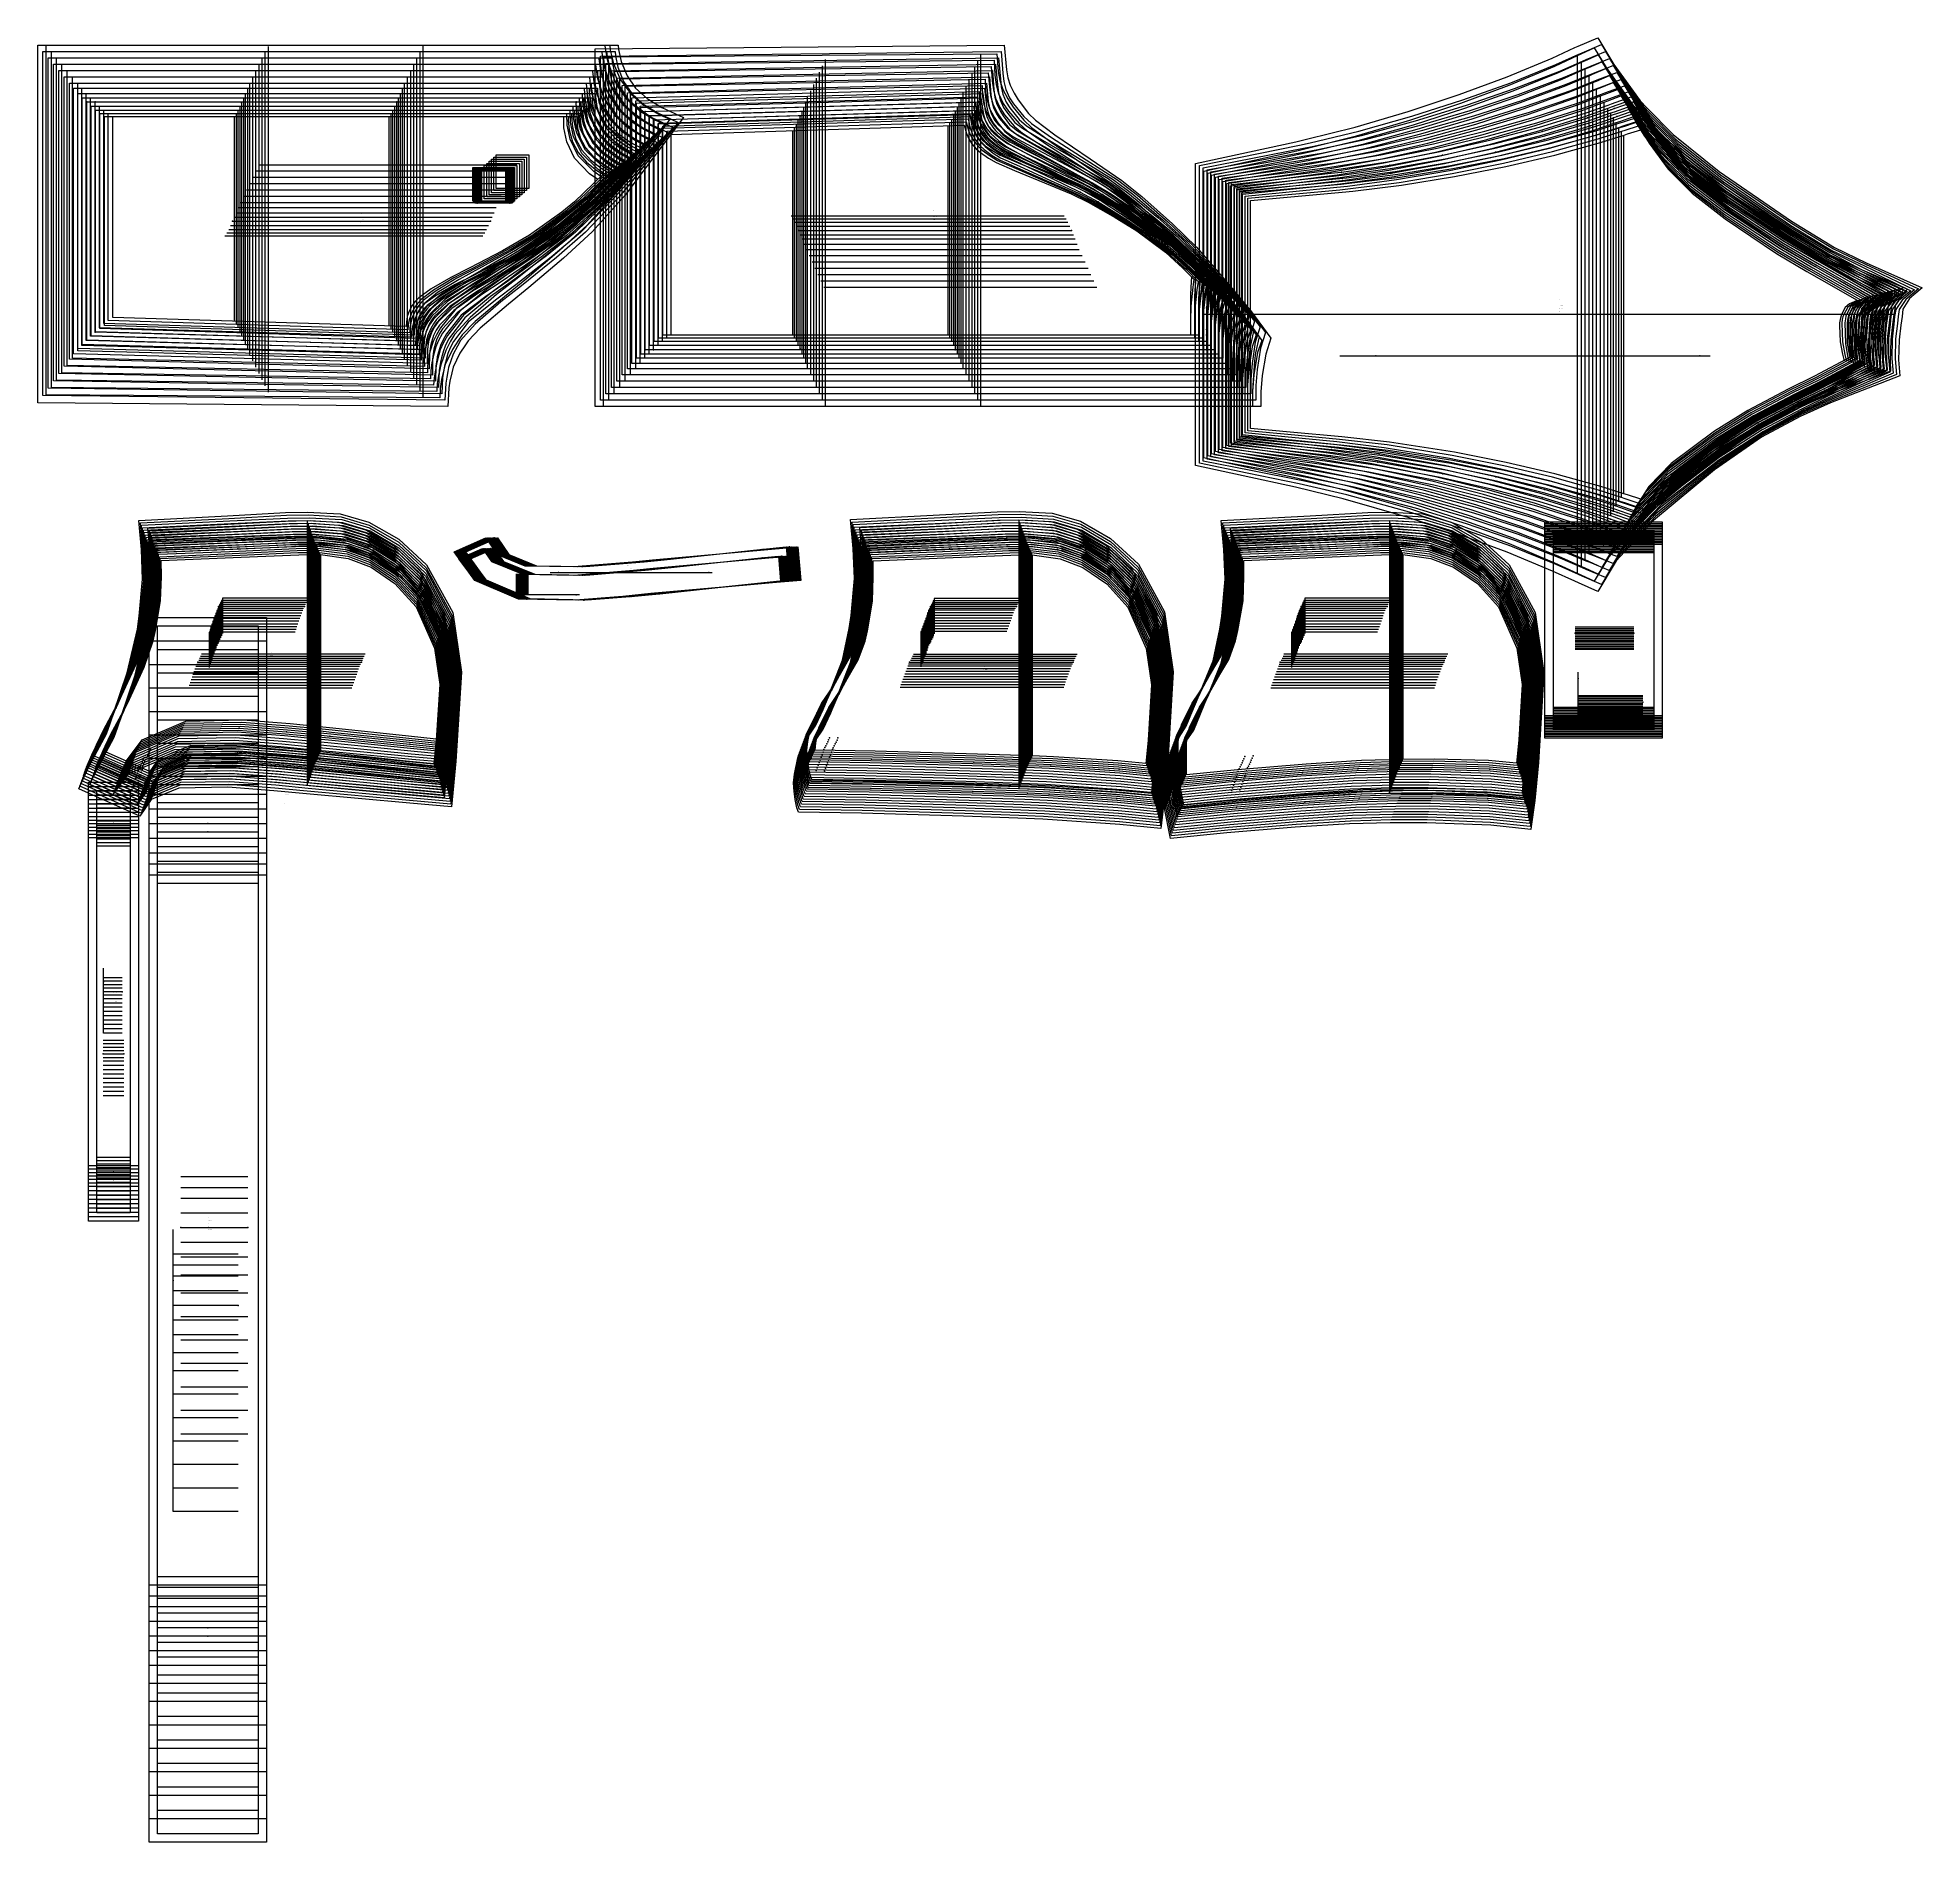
# Model space of a CAD drawing. Extents: x -295 to 1955, y -1240 to 914.
import ezdxf

# ---------------------------------------------------------------- set-up
doc = ezdxf.new("R2010")
doc.units = 0

# ---------------------------------------------------------------- blocks, each defined once
blk = doc.blocks.new('GMH2446F17FA_42')
at = {"layer": '1'}
for points in [[(-215.0822, 570.5196), (-215.0822, 819.94)], [(-215.0822, 819.94), (348.9097, 819.94)], [(348.9097, 819.94), (348.8182, 816.2951), (349.7809, 806.2215), (353.4411, 793.6154), (359.4862, 782.4978), (368.0486, 772.6147), (379.5345, 763.6993), (396.8192, 753.2447)], [(396.8192, 753.2447), (352.7806, 710.7276), (337.3298, 697.8727), (298.1732, 670.0571), (265.458, 651.2535), (226.3826, 630.6922), (203.7284, 619.3359), (181.064, 606.298), (167.4394, 596.7604), (164.0104, 593.3695), (161.3205, 589.75), (157.9576, 583.6082), (157.2921, 581.8175), (156.3878, 579.1759), (155.5141, 573.8369), (154.686, 558.9042)], [(154.686, 558.9042), (-215.0822, 570.5196)]]:
    blk.add_lwpolyline(points, dxfattribs=at)
at = {"layer": '14'}
for points in [[(-205.0822, 580.2326), (-205.0822, 819.94)], [(338.9097, 819.94), (338.7751, 815.7464), (339.786, 804.2606), (343.8576, 789.8461), (350.7537, 776.9378), (360.4743, 765.5484), (373.0245, 755.6577), (380.5733, 751.0171)], [(380.5733, 751.0171), (346.0395, 718.1342), (331.0763, 705.6781), (292.3642, 678.2029), (260.2002, 659.7422), (221.3738, 639.3307), (198.6636, 627.9617), (175.1077, 614.3803), (160.1547, 603.5625), (155.8113, 599.1327), (152.4331, 594.4159), (148.5138, 586.9687), (147.6198, 584.4134), (146.5657, 581.1343), (145.4684, 575.0611), (145.0468, 569.1887)], [(145.0468, 569.1887), (-205.0822, 580.2326)]]:
    blk.add_lwpolyline(points, dxfattribs=at)
at = {"layer": '5'}
blk.add_line((-71.0896, 677.4612), (236.9008, 677.4612), dxfattribs=at)
at = {"layer": '6'}
blk.add_line((-215.0822, 819.94), (348.9097, 819.94), dxfattribs=at)
at = {"layer": '7'}
blk.add_line((-71.0896, 677.4612), (236.9008, 677.4612), dxfattribs=at)
at = {"layer": '8'}
for p, q in [((-60.0863, 818.7335), (-60.0863, 575.8155)), ((125.0773, 569.9253), (125.0773, 819.94)), ((224.7621, 719.0486), (224.7621, 759.0486)), ((224.7621, 759.0486), (263.7613, 759.0486)), ((263.7613, 759.0486), (263.7613, 719.0486)), ((263.7613, 719.0486), (224.7621, 719.0486))]:
    blk.add_line(p, q, dxfattribs=at)
blk.add_lwpolyline([(374.0405, 744.8017), (364.297, 751.6216), (346.0598, 770.0976), (336.9031, 789.6632), (333.6291, 806.3129), (333.4131, 819.1958), (333.4411, 819.94), (333.4411, 819.94)], dxfattribs=at)
at = {"layer": '1'}
for s, p in [('SIZE: 42', (90.8685, 692.9781)), ('Piece Name: GMH2446F17FA', (90.8685, 689.4221))]:
    blk.add_text(s, height=0.25, dxfattribs=at).set_placement(p)
blk = doc.blocks.new('GMH2446F17FA_44')
at = {"layer": '1'}
for points in [[(-220.3705, 566.768), (-220.3705, 823.689)], [(-220.3705, 823.689), (352.6232, 823.689)], [(352.6232, 823.689), (352.5546, 819.9578), (353.6087, 809.653), (357.439, 796.7752), (363.7001, 785.4366), (372.5292, 775.3757), (384.3452, 766.3282), (402.1074, 755.7466)], [(402.1074, 755.7466), (357.6219, 712.1881), (342.1431, 699.229), (302.6715, 670.748), (269.6617, 651.4516), (230.2206, 630.3214), (207.3479, 618.6475), (183.6522, 604.4439), (170.3401, 594.5709), (167.0152, 591.0987), (164.3253, 587.6697), (160.9243, 581.8252), (160.0201, 579.247), (158.7958, 575.4472), (157.8687, 570.1081), (156.8984, 555.1552)], [(156.8984, 555.1552), (-220.3705, 566.768)]]:
    blk.add_lwpolyline(points, dxfattribs=at)
at = {"layer": '14'}
for points in [[(-210.3705, 576.481), (-210.3705, 823.689)], [(342.6232, 823.689), (342.5216, 819.3964), (343.657, 807.6515), (347.9496, 792.9347), (355.1175, 779.7851), (365.1682, 768.2129), (378.0968, 758.2002), (385.8616, 753.5164)], [(385.8616, 753.5164), (350.8807, 719.5947), (335.8897, 707.0319), (296.8626, 678.8963), (264.4064, 659.9429), (225.2142, 638.965), (202.2831, 627.2708), (177.6959, 612.5236), (163.0427, 601.3832), (158.8161, 596.8619), (155.4379, 592.3458), (151.4806, 585.183), (150.33, 581.7769), (148.9736, 577.4055), (147.7773, 571.3273), (147.2591, 565.4371)], [(147.2591, 565.4371), (-210.3705, 576.481)]]:
    blk.add_lwpolyline(points, dxfattribs=at)
at = {"layer": '5'}
blk.add_line((-68.8772, 681.2103), (239.1131, 681.2103), dxfattribs=at)
at = {"layer": '6'}
blk.add_line((-220.3705, 823.689), (352.6232, 823.689), dxfattribs=at)
at = {"layer": '7'}
blk.add_line((-68.8772, 681.2103), (239.1131, 681.2103), dxfattribs=at)
at = {"layer": '8'}
for p, q in [((-57.874, 822.4825), (-57.874, 572.0639)), ((127.2896, 566.1737), (127.2896, 823.689)), ((226.0753, 717.7964), (226.0753, 757.7963)), ((226.0753, 757.7963), (265.0745, 757.7963)), ((265.0745, 757.7963), (265.0745, 717.7964)), ((265.0745, 717.7964), (226.0753, 717.7964))]:
    blk.add_line(p, q, dxfattribs=at)
blk.add_lwpolyline([(379.4354, 747.2858), (369.4024, 754.1591), (350.5683, 772.8611), (341.0052, 792.7696), (337.4873, 809.7571), (337.1343, 822.927), (337.1546, 823.689), (337.1546, 823.689)], dxfattribs=at)
at = {"layer": '1'}
for s, p in [('SIZE: 44', (90.8685, 692.9781)), ('Piece Name: GMH2446F17FA', (90.8685, 689.4221))]:
    blk.add_text(s, height=0.25, dxfattribs=at).set_placement(p)
blk = doc.blocks.new('GMH2446F17FA_46')
at = {"layer": '1'}
for points in [[(-225.6587, 563.019), (-225.6587, 827.4406)], [(-225.6587, 827.4406), (356.3367, 827.4406)], [(356.3367, 827.4406), (356.2909, 823.623), (357.4339, 813.0871), (361.4344, 799.9349), (367.914, 788.3754), (377.0122, 778.1392), (389.1585, 768.9597), (407.3957, 758.2434)], [(407.3957, 758.2434), (361.9932, 713.4378), (346.2529, 700.1129), (306.5781, 671.2179), (273.3777, 651.6091), (233.7004, 630.1258), (210.688, 618.2487), (185.9433, 603.1307), (172.9868, 593.4837), (169.7533, 590.0954), (166.5351, 585.9247), (162.4762, 578.8229), (161.638, 575.973), (160.5154, 571.7718), (159.7203, 566.4023), (159.1082, 551.4036)], [(159.1082, 551.4036), (-225.6587, 563.019)]]:
    blk.add_lwpolyline(points, dxfattribs=at)
at = {"layer": '14'}
for points in [[(-215.6588, 572.7319), (-215.6588, 827.4406)], [(346.3367, 827.4406), (346.2681, 823.0489), (347.5279, 811.0424), (352.0415, 796.0259), (359.4837, 782.6325), (369.8596, 770.8773), (383.1692, 760.7428), (391.1524, 756.0158)], [(391.1524, 756.0158), (355.2546, 720.8444), (339.9994, 707.9184), (300.7716, 679.3662), (268.125, 660.1054), (228.6966, 638.7719), (205.6258, 626.8746), (179.9895, 611.2129), (165.6792, 600.2884), (161.5542, 595.8587), (157.6274, 590.5678), (153.0351, 582.1833), (151.953, 578.4774), (150.6957, 573.7302), (149.7457, 567.6011), (149.4714, 561.688)], [(149.4714, 561.688), (-215.6588, 572.7319)]]:
    blk.add_lwpolyline(points, dxfattribs=at)
at = {"layer": '5'}
blk.add_line((-66.6649, 684.9619), (241.3254, 684.9619), dxfattribs=at)
at = {"layer": '6'}
blk.add_line((-225.6587, 827.4406), (356.3367, 827.4406), dxfattribs=at)
at = {"layer": '7'}
blk.add_line((-66.6649, 684.9619), (241.3254, 684.9619), dxfattribs=at)
at = {"layer": '8'}
for p, q in [((-55.6616, 826.2341), (-55.6616, 568.3149)), ((129.5019, 562.4246), (129.5019, 827.4406)), ((227.3885, 716.5467), (227.3885, 756.5467)), ((227.3885, 756.5467), (266.3876, 756.5467)), ((266.3876, 756.5467), (266.3876, 716.5467)), ((266.3876, 716.5467), (227.3885, 716.5467))]:
    blk.add_line(p, q, dxfattribs=at)
blk.add_lwpolyline([(384.7542, 749.7496), (374.4418, 756.6813), (355.0286, 775.6246), (345.0794, 795.8811), (341.3329, 813.209), (340.8528, 826.6634), (340.868, 827.4406), (340.868, 827.4406)], dxfattribs=at)
at = {"layer": '1'}
for s, p in [('SIZE: 46', (90.8685, 692.9781)), ('Piece Name: GMH2446F17FA', (90.8685, 689.4221))]:
    blk.add_text(s, height=0.25, dxfattribs=at).set_placement(p)
blk = doc.blocks.new('GMH2446F17FA_48')
at = {"layer": '1'}
for points in [[(-230.947, 558.0177), (-230.947, 832.4393)], [(-230.947, 832.4393), (360.0501, 832.4393)], [(360.0501, 832.4393), (360.0273, 828.5328), (361.2592, 817.7683), (365.4324, 804.3444), (372.1278, 792.5639), (381.4928, 782.1524), (393.9693, 772.8382), (412.684, 761.995)], [(412.684, 761.995), (366.5551, 715.6425), (349.946, 701.8046), (310.096, 671.9723), (276.6873, 651.6498), (236.7382, 629.3359), (213.5582, 616.9889), (188.5646, 601.8988), (174.7292, 590.1309), (171.3459, 586.0924), (168.1404, 581.2156), (164.2466, 573.0317), (163.571, 570.6593), (162.6667, 567.1668), (161.8793, 561.6906), (161.3205, 546.4049)], [(161.3205, 546.4049), (-230.947, 558.0177)]]:
    blk.add_lwpolyline(points, dxfattribs=at)
at = {"layer": '14'}
for points in [[(-220.947, 567.7307), (-220.947, 832.4393)], [(350.0501, 832.4393), (350.0146, 827.9486), (351.3989, 815.683), (356.1334, 800.3617), (363.85, 786.7269), (374.551, 774.7915), (388.2416, 764.535), (396.4407, 759.7649)], [(396.4407, 759.7649), (359.8164, 723.0492), (343.6925, 709.6075), (304.2895, 680.1257), (271.4397, 660.1511), (231.7344, 637.9871), (208.4959, 625.6122), (182.6108, 609.9785), (167.4419, 597.0093), (163.1468, 591.8556), (159.2327, 585.8282), (154.8054, 576.3895), (153.8987, 573.2044), (152.8471, 569.1251), (151.92, 562.7904), (151.6838, 556.6868)], [(151.6838, 556.6868), (-220.947, 567.7307)]]:
    blk.add_lwpolyline(points, dxfattribs=at)
at = {"layer": '5'}
blk.add_line((-64.4526, 689.9606), (243.5378, 689.9606), dxfattribs=at)
at = {"layer": '6'}
blk.add_line((-230.947, 832.4393), (360.0501, 832.4393), dxfattribs=at)
at = {"layer": '7'}
blk.add_line((-64.4526, 689.9606), (243.5378, 689.9606), dxfattribs=at)
at = {"layer": '8'}
for p, q in [((-53.4493, 831.2328), (-53.4493, 563.3136)), ((131.7143, 557.4234), (131.7143, 832.4393)), ((228.7017, 716.5442), (228.7017, 756.5441)), ((228.7017, 756.5441), (267.7008, 756.5441)), ((267.7008, 756.5441), (267.7008, 716.5442)), ((267.7008, 716.5442), (228.7017, 716.5442))]:
    blk.add_line(p, q, dxfattribs=at)
blk.add_lwpolyline([(390.1263, 753.4402), (379.5243, 760.4329), (359.5193, 779.615), (349.1688, 800.227), (345.1835, 817.9004), (344.5739, 831.6443), (344.5815, 832.4393), (344.5815, 832.4393)], dxfattribs=at)
at = {"layer": '1'}
for s, p in [('SIZE: 48', (90.8685, 692.9781)), ('Piece Name: GMH2446F17FA', (90.8685, 689.4221))]:
    blk.add_text(s, height=0.25, dxfattribs=at).set_placement(p)
blk = doc.blocks.new('GMH2446F17FA_50')
at = {"layer": '1'}
for points in [[(-236.2353, 553.019), (-236.2353, 837.4406)], [(-236.2353, 837.4406), (363.7636, 837.4406)], [(363.7636, 837.4406), (363.7636, 833.4502), (365.0844, 822.4546), (369.4303, 808.7589), (376.3417, 796.7574), (385.9759, 786.1707), (398.7826, 776.7244), (417.9723, 765.7465)], [(417.9723, 765.7465), (370.8146, 717.9412), (354.3097, 704.4767), (314.4267, 673.0874), (280.8707, 651.5456), (240.7006, 627.8144), (217.3758, 614.6521), (191.9783, 599.148), (176.6799, 585.6758), (172.9614, 581.0758), (169.7889, 575.8485), (166.0195, 567.1287), (165.5496, 565.4675), (164.9197, 563.019), (164.1044, 557.3192), (163.5329, 541.4036)], [(163.5329, 541.4036), (-236.2353, 553.019)]]:
    blk.add_lwpolyline(points, dxfattribs=at)
at = {"layer": '14'}
for points in [[(-226.2353, 562.732), (-226.2353, 837.4406)], [(353.7636, 837.4406), (353.7636, 832.8508), (355.2699, 820.3261), (360.2254, 804.7051), (368.2162, 790.8291), (379.2449, 778.7107), (393.314, 768.3323), (401.729, 763.519)], [(401.729, 763.519), (364.076, 725.3478), (348.0562, 712.2821), (308.6202, 681.2433), (275.6256, 660.0622), (235.6994, 636.4758), (212.3136, 623.278), (186.0246, 607.2302), (169.4358, 592.6201), (164.7622, 586.8391), (160.8836, 580.4485), (156.5784, 570.4891), (155.8951, 568.0736), (155.1001, 564.9773), (154.1298, 558.2108), (153.8961, 551.688)], [(153.8961, 551.688), (-226.2353, 562.732)]]:
    blk.add_lwpolyline(points, dxfattribs=at)
at = {"layer": '2'}
for p in [(-236.2353, 837.4406), (-236.2353, 837.4406), (-226.2353, 837.4406), (-51.2369, 836.2341), (133.9266, 837.4406), (348.295, 837.4406), (348.295, 837.4406), (348.295, 836.6303), (353.7636, 837.4406), (363.7636, 837.4406), (417.9723, 765.7465), (417.9723, 765.7465), (230.0148, 756.5441), (230.0148, 756.5441), (269.014, 756.5441), (269.014, 756.5441), (395.4628, 757.1639), (401.729, 763.519), (401.729, 763.519), (364.076, 725.3478), (230.0148, 716.5442), (230.0148, 716.5442), (269.014, 716.5442), (269.014, 716.5442), (370.8146, 717.9412), (-62.2402, 694.9618), (245.7501, 694.9618), (235.6994, 636.4758), (240.7006, 627.8144), (-226.2353, 562.732), (-226.2353, 562.732), (-236.2353, 553.019), (-236.2353, 553.019), (-51.2369, 558.3149), (133.9266, 552.4247), (153.8961, 551.688), (153.8961, 551.688), (163.5329, 541.4036), (163.5329, 541.4036)]:
    blk.add_point(p, dxfattribs=at)
at = {"layer": '3'}
for p in [(353.7636, 832.8508), (363.7636, 833.4502), (349.0342, 822.6019), (355.2699, 820.3261), (365.0844, 822.4546), (353.2505, 804.5908), (360.2254, 804.7051), (368.2162, 790.8291), (369.4303, 808.7589), (376.3417, 796.7574), (363.9922, 783.6332), (379.2449, 778.7107), (385.9759, 786.1707), (393.314, 768.3323), (398.7826, 776.7244), (384.5815, 764.2149), (348.0562, 712.2821), (354.3097, 704.4767), (308.6202, 681.2433), (275.6256, 660.0622), (314.4267, 673.0874), (280.8707, 651.5456), (212.3136, 623.278), (217.3758, 614.6521), (164.7622, 586.8391), (169.4358, 592.6201), (176.6799, 585.6758), (186.0246, 607.2302), (191.9783, 599.148), (155.1001, 564.9773), (155.8951, 568.0736), (156.5784, 570.4891), (160.8836, 580.4485), (164.9197, 563.019), (165.5496, 565.4675), (166.0195, 567.1287), (169.7889, 575.8485), (172.9614, 581.0758), (154.1298, 558.2108), (164.1044, 557.3192)]:
    blk.add_point(p, dxfattribs=at)
at = {"layer": '4'}
for p in [(-236.2353, 837.4406, -3.998), (-236.2353, 837.4406, -3.998), (-226.2353, 837.4406, -3.998), (348.295, 837.4406, -3.998), (353.7636, 837.4406, -3.998), (363.7636, 837.4406, -3.998), (186.0246, 607.2302, -3.998), (191.9783, 599.148, -3.998)]:
    blk.add_point(p, dxfattribs=at)
at = {"layer": '5'}
blk.add_line((-62.2402, 694.9618), (245.7501, 694.9618), dxfattribs=at)
at = {"layer": '6'}
blk.add_line((-236.2353, 837.4406), (363.7636, 837.4406), dxfattribs=at)
at = {"layer": '7'}
blk.add_line((-62.2402, 694.9618), (245.7501, 694.9618), dxfattribs=at)
at = {"layer": '8'}
for p, q in [((-51.2369, 836.2341), (-51.2369, 558.3149)), ((133.9266, 552.4247), (133.9266, 837.4406)), ((230.0148, 716.5442), (230.0148, 756.5441)), ((230.0148, 756.5441), (269.014, 756.5441)), ((269.014, 756.5441), (269.014, 716.5442)), ((269.014, 716.5442), (230.0148, 716.5442))]:
    blk.add_line(p, q, dxfattribs=at)
blk.add_lwpolyline([(395.4628, 757.1639), (384.5815, 764.2149), (363.9922, 783.6332), (353.2505, 804.5908), (349.0342, 822.6019), (348.295, 836.6303), (348.295, 837.4406), (348.295, 837.4406)], dxfattribs=at)
at = {"layer": '1'}
for s, p in [('SIZE: 50', (90.8685, 707.2021)), ('CATEGORY: FRONT RAGLAN FW11', (90.8685, 700.0901)), ('Fabric: 1', (90.8685, 703.6461)), ('ANNOTATION: 1XFABRIC', (90.8685, 696.5341)), ('Quantity: 1', (90.8685, 692.9781)), ('Piece Name: GMH2446F17FA', (90.8685, 689.4221))]:
    blk.add_text(s, height=0.25, dxfattribs=at).set_placement(p)
at = {"layer": '2'}
for s, p in [('# 269', (-236.2353, 837.4406)), ('# 269', (-236.2353, 837.4406)), ('# 269', (-226.2353, 837.4406)), ('# 0', (-51.2369, 836.2341)), ('# 0', (133.9266, 837.4406)), ('# 13', (348.295, 837.4406)), ('# 56', (353.7636, 837.4406)), ('# 56', (363.7636, 837.4406)), ('# 1', (417.9723, 765.7465)), ('# 1', (417.9723, 765.7465)), ('# 11', (230.0148, 756.5441)), ('# 11', (230.0148, 756.5441)), ('# 11', (269.014, 756.5441)), ('# 11', (269.014, 756.5441)), ('# 12', (395.4628, 757.1639)), ('# 1', (401.729, 763.519)), ('# 1', (401.729, 763.519)), ('# 2', (364.076, 725.3478)), ('# 11', (230.0148, 716.5442)), ('# 11', (230.0148, 716.5442)), ('# 11', (269.014, 716.5442)), ('# 11', (269.014, 716.5442)), ('# 2', (370.8146, 717.9412)), ('# 10', (-226.2353, 562.732)), ('# 10', (-226.2353, 562.732)), ('# 10', (-236.2353, 553.019)), ('# 10', (-236.2353, 553.019)), ('# 9', (-51.2369, 558.3149)), ('# 9', (133.9266, 552.4247)), ('# 9', (153.8961, 551.688)), ('# 9', (153.8961, 551.688)), ('# 9', (163.5329, 541.4036)), ('# 9', (163.5329, 541.4036))]:
    blk.add_text(s, height=0.25, dxfattribs=at).set_placement(p)
at = {"layer": '3'}
for s, p in [('# 3', (348.0562, 712.2821)), ('# 3', (354.3097, 704.4767)), ('# 4', (212.3136, 623.278)), ('# 4', (217.3758, 614.6521)), ('# 6', (164.7622, 586.8391)), ('# 5', (186.0246, 607.2302)), ('# 5', (191.9783, 599.148)), ('# 8', (155.1001, 564.9773)), ('# 7', (156.5784, 570.4891)), ('# 8', (164.9197, 563.019)), ('# 7', (166.0195, 567.1287)), ('# 6', (172.9614, 581.0758))]:
    blk.add_text(s, height=0.25, dxfattribs=at).set_placement(p)
at = {"layer": '8'}
for p in [(-51.2369, 836.2341), (230.0148, 756.5441), (269.014, 756.5441), (395.4628, 757.1639), (230.0148, 716.5442), (269.014, 716.5442), (133.9266, 552.4247)]:
    blk.add_text('NM', height=0.25, dxfattribs=at).set_placement(p)
blk = doc.blocks.new('GMH2446F17FA_52')
at = {"layer": '1'}
for points in [[(-241.5261, 548.0177), (-241.5261, 842.4393)], [(-241.5261, 842.4393), (367.4746, 842.4393)], [(367.4746, 842.4393), (367.4949, 838.3601), (368.9097, 827.1333), (373.4232, 813.1658), (380.5505, 800.9408), (390.4539, 790.1788), (403.5908, 780.5979), (423.2631, 769.4931)], [(423.2631, 769.4931), (375.0793, 720.0697), (358.5617, 706.1454), (318.6583, 673.6614), (285.0084, 651.2662), (244.6833, 626.5418), (221.2645, 612.8157), (194.465, 595.7113), (179.2072, 581.6219), (175.5318, 576.8493), (172.461, 571.4061), (168.8973, 562.3789), (168.4732, 560.6568), (167.9245, 558.1244), (166.8933, 552.412), (165.7452, 536.4049)], [(165.7452, 536.4049), (-241.5261, 548.0177)]]:
    blk.add_lwpolyline(points, dxfattribs=at)
at = {"layer": '14'}
for points in [[(-231.5261, 557.7307), (-231.5261, 842.4393)], [(357.4746, 842.4393), (357.5076, 837.7479), (359.1357, 824.9641), (364.3123, 809.0383), (372.5774, 794.921), (383.9337, 782.6198), (398.3838, 772.1194), (407.0173, 767.2629)], [(407.0173, 767.2629), (368.3381, 727.4764), (352.3082, 713.9483), (312.8519, 681.8199), (279.7607, 659.793), (239.6821, 635.2109), (216.1998, 621.439), (188.5087, 603.7911), (171.958, 588.5866), (167.3327, 582.6126), (163.5608, 575.9959), (159.4536, 565.7368), (158.8237, 563.2577), (158.1024, 560.0828), (156.7231, 553.2806), (156.1059, 546.6868)], [(156.1059, 546.6868), (-231.5261, 557.7307)]]:
    blk.add_lwpolyline(points, dxfattribs=at)
at = {"layer": '5'}
blk.add_line((-60.0304, 699.9606), (247.9599, 699.9606), dxfattribs=at)
at = {"layer": '6'}
blk.add_line((-241.5261, 842.4393), (367.4746, 842.4393), dxfattribs=at)
at = {"layer": '7'}
blk.add_line((-60.0304, 699.9606), (247.9599, 699.9606), dxfattribs=at)
at = {"layer": '8'}
for p, q in [((-49.0271, 841.2328), (-49.0271, 553.3137)), ((136.1364, 547.4234), (136.1364, 842.4393)), ((231.3255, 716.5417), (231.3255, 756.5416)), ((231.3255, 756.5416), (270.3246, 756.5416)), ((270.3246, 756.5416), (270.3246, 716.5417)), ((270.3246, 716.5417), (231.3255, 716.5417))]:
    blk.add_line(p, q, dxfattribs=at)
blk.add_lwpolyline([(400.7257, 760.9206), (389.5725, 768.0275), (368.4245, 787.6769), (357.3095, 808.9697), (352.8721, 827.3085), (352.011, 841.6113), (352.0059, 842.4393), (352.0059, 842.4393)], dxfattribs=at)
at = {"layer": '1'}
for s, p in [('SIZE: 52', (90.8685, 692.9781)), ('Piece Name: GMH2446F17FA', (90.8685, 689.4221))]:
    blk.add_text(s, height=0.25, dxfattribs=at).set_placement(p)
blk = doc.blocks.new('GMH2446F17FA_54')
at = {"layer": '1'}
for points in [[(-246.8144, 543.019), (-246.8144, 847.4406)], [(-246.8144, 847.4406), (371.188, 847.4406)], [(371.188, 847.4406), (371.2312, 843.275), (372.7349, 831.817), (377.4187, 817.5778), (384.7643, 805.1318), (394.9345, 794.1946), (408.4016, 784.4816), (428.5514, 773.2421)], [(428.5514, 773.2421), (379.1814, 721.9265), (363.2658, 707.6542), (322.9687, 674.205), (288.9352, 651.0859), (248.1352, 625.5309), (224.4319, 611.3298), (197.4927, 593.3796), (181.5364, 577.6291), (177.7442, 572.3484), (174.526, 566.8392), (170.7541, 557.6774), (170.2918, 555.9222), (169.6848, 553.3416), (168.7678, 547.5631), (167.9576, 531.4036)], [(167.9576, 531.4036), (-246.8144, 543.019)]]:
    blk.add_lwpolyline(points, dxfattribs=at)
at = {"layer": '14'}
for points in [[(-236.8144, 552.732), (-236.8144, 847.4406)], [(361.188, 847.4406), (361.2541, 842.6501), (363.0067, 829.6047), (368.4042, 813.3792), (376.9437, 799.018), (388.6251, 786.5364), (403.4536, 775.9116), (412.3055, 771.0145)], [(412.3055, 771.0145), (372.4402, 729.3331), (357.0123, 715.4596), (317.1622, 682.366), (283.6927, 659.6203), (243.1365, 634.205), (219.3672, 619.9556), (191.5364, 601.4619), (174.305, 584.6547), (169.5451, 578.1117), (165.6207, 571.4264), (161.3104, 561.0378), (160.6373, 558.5207), (159.8626, 555.2999), (158.7094, 548.3759), (158.3183, 541.6881)], [(158.3183, 541.6881), (-236.8144, 552.732)]]:
    blk.add_lwpolyline(points, dxfattribs=at)
at = {"layer": '5'}
blk.add_line((-57.8181, 704.9618), (250.1723, 704.9618), dxfattribs=at)
at = {"layer": '6'}
blk.add_line((-246.8144, 847.4406), (371.188, 847.4406), dxfattribs=at)
at = {"layer": '7'}
blk.add_line((-57.8181, 704.9618), (250.1723, 704.9618), dxfattribs=at)
at = {"layer": '8'}
for p, q in [((-46.8148, 846.2341), (-46.8148, 548.3149)), ((138.3488, 542.4247), (138.3488, 847.4406)), ((232.6387, 716.5417), (232.6387, 756.5416)), ((232.6387, 756.5416), (271.6378, 756.5416)), ((271.6378, 756.5416), (271.6378, 716.5417)), ((271.6378, 716.5417), (232.6387, 716.5417))]:
    blk.add_line(p, q, dxfattribs=at)
blk.add_lwpolyline([(405.9911, 764.6848), (394.5662, 771.8502), (372.8619, 791.7282), (361.3735, 813.3563), (356.7126, 832.0202), (355.7296, 846.5973), (355.7194, 847.4406), (355.7194, 847.4406)], dxfattribs=at)
at = {"layer": '1'}
for s, p in [('SIZE: 54', (90.8685, 692.9781)), ('Piece Name: GMH2446F17FA', (90.8685, 689.4221))]:
    blk.add_text(s, height=0.25, dxfattribs=at).set_placement(p)
blk = doc.blocks.new('GMH2446F17FA_56')
at = {"layer": '1'}
for points in [[(-251.8639, 536.7681), (-251.8639, 853.689)], [(-251.8639, 853.689), (373.6391, 853.689)], [(373.6391, 853.689), (373.7357, 849.4014), (375.4222, 837.626), (380.4209, 823.021), (388.1349, 810.3007), (398.7369, 799.1653), (412.7221, 789.3305), (433.6009, 778.0097)], [(433.6009, 778.0097), (383.8068, 725.1802), (367.4619, 709.9174), (327.0149, 675.32), (292.7782, 651.3145), (251.7013, 624.7334), (227.8279, 609.948), (199.9438, 590.672), (183.129, 574.5303), (179.1081, 569.0947), (175.9789, 563.0469), (172.4559, 553.0774), (172.0673, 551.1597), (171.5745, 548.3454), (170.782, 542.2215), (170.4086, 525.1552)], [(170.4086, 525.1552), (-251.8639, 536.7681)]]:
    blk.add_lwpolyline(points, dxfattribs=at)
at = {"layer": '14'}
for points in [[(-241.8639, 546.481), (-241.8639, 853.689)], [(363.6391, 853.689), (363.7763, 848.7614), (365.7702, 835.3603), (371.5614, 818.7411), (380.5555, 804.0853), (392.7602, 791.4082), (408.1755, 780.6919), (417.3551, 775.7795)], [(417.3551, 775.7795), (377.0656, 732.5869), (361.2084, 717.7202), (321.2085, 683.4836), (287.5382, 659.859), (246.7052, 633.4126), (222.7631, 618.5713), (193.9875, 598.7517), (175.9255, 581.5711), (170.909, 574.8579), (167.0762, 567.6113), (163.0122, 556.4353), (162.4204, 553.7455), (161.7523, 550.3038), (160.8506, 542.7219), (160.7694, 535.4371)], [(160.7694, 535.4371), (-241.8639, 546.481)]]:
    blk.add_lwpolyline(points, dxfattribs=at)
at = {"layer": '5'}
blk.add_line((-55.367, 711.2102), (252.6234, 711.2102), dxfattribs=at)
at = {"layer": '6'}
blk.add_line((-251.8639, 853.689), (373.6391, 853.689), dxfattribs=at)
at = {"layer": '7'}
blk.add_line((-55.367, 711.2102), (252.6234, 711.2102), dxfattribs=at)
at = {"layer": '8'}
for p, q in [((-44.3637, 852.4825), (-44.3637, 542.064)), ((140.7999, 536.1737), (140.7999, 853.689)), ((234.1906, 717.7888), (234.1906, 757.7887)), ((234.1906, 757.7887), (273.1898, 757.7887)), ((273.1898, 757.7887), (273.1898, 717.7888)), ((273.1898, 717.7888), (234.1906, 717.7888))]:
    blk.add_line(p, q, dxfattribs=at)
blk.add_lwpolyline([(411, 769.4651), (399.1661, 776.6533), (376.5881, 796.7422), (364.4748, 818.7792), (359.4177, 837.8724), (358.1934, 852.8228), (358.1705, 853.689), (358.1705, 853.689)], dxfattribs=at)
at = {"layer": '1'}
for s, p in [('SIZE: 56', (90.8685, 692.9781)), ('Piece Name: GMH2446F17FA', (90.8685, 689.4221))]:
    blk.add_text(s, height=0.25, dxfattribs=at).set_placement(p)
blk = doc.blocks.new('GMH2446F17FA_58')
at = {"layer": '1'}
for points in [[(-256.9134, 530.5197), (-256.9134, 859.9399)], [(-256.9134, 859.9399), (376.0902, 859.9399)], [(376.0902, 859.9399), (376.2376, 855.5305), (378.1121, 843.435), (383.4207, 828.4693), (391.503, 815.4721), (402.5418, 804.1386), (417.0401, 794.1844), (438.6504, 782.7772)], [(438.6504, 782.7772), (387.8682, 727.738), (371.9069, 712.178), (331.1246, 676.5062), (296.5476, 651.6828), (255.0338, 624.1593), (230.9013, 608.838), (202.179, 588.4749), (184.9298, 570.8574), (180.8582, 564.9773), (177.8813, 558.4775), (174.6885, 547.8476), (174.3863, 545.8054), (174.0256, 542.8107), (173.2179, 536.4988), (172.8597, 518.9043)], [(172.8597, 518.9043), (-256.9134, 530.5197)]]:
    blk.add_lwpolyline(points, dxfattribs=at)
at = {"layer": '14'}
for points in [[(-246.9135, 540.2327), (-246.9135, 859.9399)], [(366.0903, 859.9399), (366.2985, 854.8726), (368.5337, 841.1185), (374.7161, 824.1056), (384.17, 809.1577), (396.8954, 796.2875), (412.8974, 785.4747), (422.4046, 780.5497)], [(422.4046, 780.5497), (381.1271, 735.1446), (365.6534, 719.9834), (325.3207, 684.6723), (291.3127, 660.235), (250.0427, 632.8461), (225.8365, 617.4639), (196.2227, 596.5571), (177.734, 577.9516), (172.6591, 570.7406), (168.9863, 563.0266), (165.2448, 551.208), (164.747, 548.381), (164.2034, 544.7691), (163.284, 536.824), (163.2205, 529.1887)], [(163.2205, 529.1887), (-246.9135, 540.2327)]]:
    blk.add_lwpolyline(points, dxfattribs=at)
at = {"layer": '5'}
blk.add_line((-52.9159, 717.4611), (255.0745, 717.4611), dxfattribs=at)
at = {"layer": '6'}
blk.add_line((-256.9134, 859.9399), (376.0902, 859.9399), dxfattribs=at)
at = {"layer": '7'}
blk.add_line((-52.9159, 717.4611), (255.0745, 717.4611), dxfattribs=at)
at = {"layer": '8'}
for p, q in [((-41.9126, 858.7334), (-41.9126, 535.8156)), ((143.251, 529.9253), (143.251, 859.9399)), ((235.7425, 719.0385), (235.7425, 759.0384)), ((235.7425, 759.0384), (274.7417, 759.0384)), ((274.7417, 759.0384), (274.7417, 719.0385)), ((274.7417, 719.0385), (235.7425, 719.0385))]:
    blk.add_line(p, q, dxfattribs=at)
blk.add_lwpolyline([(416.0114, 774.2505), (403.7686, 781.4615), (380.3193, 801.7612), (367.5787, 824.2047), (362.1228, 843.7271), (360.6572, 859.0509), (360.6216, 859.9399), (360.6216, 859.9399)], dxfattribs=at)
at = {"layer": '1'}
for s, p in [('SIZE: 58', (90.8685, 692.9781)), ('Piece Name: GMH2446F17FA', (90.8685, 689.4221))]:
    blk.add_text(s, height=0.25, dxfattribs=at).set_placement(p)
blk = doc.blocks.new('GMH2446F17FA_60')
at = {"layer": '1'}
for points in [[(-263.2126, 521.7694), (-263.2126, 867.4405)], [(-263.2126, 867.4405), (379.791, 867.4405)], [(379.791, 867.4405), (379.9917, 862.9092), (382.0491, 850.4937), (387.6701, 835.1673), (396.1232, 821.8932), (407.5938, 810.3617), (422.6078, 800.2855), (444.9496, 788.7945)], [(444.9496, 788.7945), (393.9667, 731.4921), (377.6015, 714.944), (336.6034, 677.9667), (301.7571, 652.14), (259.8852, 623.4557), (235.5342, 607.4715), (206.2074, 585.719), (188.6662, 566.5039), (184.5869, 560.1539), (181.445, 553.3289), (178.0668, 542.1605), (177.7416, 540.0041), (177.353, 536.8367), (176.6113, 530.1108), (176.5605, 511.4037)], [(176.5605, 511.4037), (-263.2126, 521.7694)]]:
    blk.add_lwpolyline(points, dxfattribs=at)
at = {"layer": '14'}
for points in [[(-253.2127, 531.4824), (-253.2127, 867.4405)], [(369.791, 867.4405), (370.0704, 862.2361), (372.5469, 848.1264), (379.123, 830.7197), (389.0315, 815.4772), (402.2802, 802.4114), (418.8664, 791.5072), (428.7038, 786.5669)], [(428.7038, 786.5669), (387.2256, 738.8987), (371.3481, 722.7494), (330.7995, 686.1353), (296.5247, 660.7048), (254.8967, 632.1502), (230.4695, 616.0974), (200.2511, 593.8012), (181.4729, 573.6565), (176.3878, 565.9171), (172.5448, 557.8628), (168.623, 545.5209), (168.0998, 542.5669), (167.5308, 538.795), (166.7612, 530.0574), (166.9212, 521.6881)], [(166.9212, 521.6881), (-253.2127, 531.4824)]]:
    blk.add_lwpolyline(points, dxfattribs=at)
at = {"layer": '5'}
blk.add_line((-49.2151, 724.9618), (258.7753, 724.9618), dxfattribs=at)
at = {"layer": '6'}
blk.add_line((-263.2126, 867.4405), (379.791, 867.4405), dxfattribs=at)
at = {"layer": '7'}
blk.add_line((-49.2151, 724.9618), (258.7753, 724.9618), dxfattribs=at)
at = {"layer": '8'}
for p, q in [((-38.2118, 866.234), (-38.2118, 528.315)), ((146.9518, 522.4247), (146.9518, 867.4405)), ((238.5442, 721.5379), (238.5442, 761.5378)), ((238.5442, 761.5378), (277.5433, 761.5378)), ((277.5433, 761.5378), (277.5433, 721.5379)), ((277.5433, 721.5379), (238.5442, 721.5379))]:
    blk.add_line(p, q, dxfattribs=at)
blk.add_lwpolyline([(422.8872, 779.9147), (410.1339, 787.1562), (385.6025, 807.7201), (372.0872, 830.674), (366.136, 850.7324), (364.3757, 866.5236), (364.3224, 867.4405), (364.3224, 867.4405)], dxfattribs=at)
at = {"layer": '1'}
for s, p in [('SIZE: 60', (90.8685, 692.9781)), ('Piece Name: GMH2446F17FA', (90.8685, 689.4221))]:
    blk.add_text(s, height=0.25, dxfattribs=at).set_placement(p)
blk = doc.blocks.new('GMH2446F17FA_62')
at = {"layer": '1'}
for points in [[(-269.5118, 513.0191), (-269.5118, 874.9411)], [(-269.5118, 874.9411), (383.4918, 874.9411)], [(383.4918, 874.9411), (383.7432, 870.2879), (385.9861, 857.5548), (391.9221, 841.8653), (400.7409, 828.3144), (412.6459, 816.5872), (428.1755, 806.3891), (451.2488, 794.8143)], [(451.2488, 794.8143), (399.6157, 735.7415), (382.7984, 718.2079), (341.8358, 679.5364), (306.893, 652.3813), (264.8484, 622.1477), (240.3806, 605.277), (210.9801, 582.765), (193.4312, 560.667), (189.4917, 553.4914), (186.337, 546.796), (182.9131, 535.8232), (182.3771, 533.1079), (181.6964, 529.1151), (180.7896, 522.4628), (180.2613, 503.903)], [(180.2613, 503.903), (-269.5118, 513.0191)]]:
    blk.add_lwpolyline(points, dxfattribs=at)
at = {"layer": '14'}
for points in [[(-259.5118, 522.732), (-259.5118, 874.9411)], [(373.4918, 874.9411), (373.8423, 869.597), (376.5601, 855.1342), (383.5274, 837.3339), (393.8956, 821.7967), (407.6624, 808.5405), (424.8379, 797.5423), (435.003, 792.5867)], [(435.003, 792.5867), (392.8746, 743.1482), (376.5449, 726.0133), (336.0344, 687.7101), (301.6606, 660.9614), (259.8598, 630.8522), (235.3158, 613.9028), (205.0238, 590.8472), (186.2252, 567.9161), (181.2926, 559.2547), (177.4368, 551.335), (173.4693, 539.1836), (172.7175, 535.6251), (171.8742, 531.0734), (170.782, 522.4679), (170.622, 514.1875)], [(170.622, 514.1875), (-259.5118, 522.732)]]:
    blk.add_lwpolyline(points, dxfattribs=at)
at = {"layer": '5'}
blk.add_line((-45.5143, 732.4624), (262.476, 732.4624), dxfattribs=at)
at = {"layer": '6'}
blk.add_line((-269.5118, 874.9411), (383.4918, 874.9411), dxfattribs=at)
at = {"layer": '7'}
blk.add_line((-45.5143, 732.4624), (262.476, 732.4624), dxfattribs=at)
at = {"layer": '8'}
for p, q in [((-34.511, 873.7346), (-34.511, 520.8143)), ((150.6525, 514.9241), (150.6525, 874.9411)), ((241.3458, 724.0372), (241.3458, 764.0371)), ((241.3458, 764.0371), (280.3449, 764.0371)), ((280.3449, 764.0371), (280.3449, 724.0372)), ((280.3449, 724.0372), (241.3458, 724.0372))]:
    blk.add_line(p, q, dxfattribs=at)
blk.add_lwpolyline([(429.255, 785.8964), (416.0749, 793.1608), (390.6343, 813.943), (376.4712, 837.3187), (370.1035, 857.8216), (368.0892, 874.0014), (368.0232, 874.9411), (368.0232, 874.9411)], dxfattribs=at)
at = {"layer": '1'}
for s, p in [('SIZE: 62', (90.8685, 692.9781)), ('Piece Name: GMH2446F17FA', (90.8685, 689.4221))]:
    blk.add_text(s, height=0.25, dxfattribs=at).set_placement(p)
blk = doc.blocks.new('GMH2446F17FA_64')
at = {"layer": '1'}
for points in [[(-275.811, 504.2688), (-275.811, 882.4418)], [(-275.811, 882.4418), (387.1926, 882.4418)], [(387.1926, 882.4418), (387.4974, 877.6666), (389.9256, 864.6135), (396.1715, 848.5633), (405.3612, 834.7355), (417.698, 822.8102), (433.7457, 812.4927), (457.548, 800.8341)], [(457.548, 800.8341), (405.2266, 739.6735), (388.3483, 721.7588), (347.5406, 681.891), (312.6258, 653.7884), (270.5761, 622.4448), (246.093, 604.9366), (215.0822, 579.4756), (195.9661, 554.0503), (191.7421, 545.8486), (189.6111, 540.4663), (187.4825, 531.7313), (186.7713, 528.7366), (185.8417, 524.3272), (184.7596, 516.9637), (183.9621, 496.4024)], [(183.9621, 496.4024), (-275.811, 504.2688)]]:
    blk.add_lwpolyline(points, dxfattribs=at)
at = {"layer": '14'}
for points in [[(-265.8111, 513.9818), (-265.8111, 882.4418)], [(377.1926, 882.4418), (377.6168, 876.9605), (380.5733, 862.1421), (387.9343, 843.9481), (398.7597, 828.1188), (413.0472, 814.667), (430.8069, 803.5748), (441.3022, 798.6065)], [(441.3022, 798.6065), (398.4854, 747.0801), (382.0948, 729.5643), (341.7393, 690.0672), (307.3959, 662.3762), (265.5875, 631.157), (241.0283, 613.5625), (209.1259, 587.5579), (188.8008, 561.4239), (183.543, 551.6119), (180.749, 545.0612), (178.0388, 535.0917), (177.0965, 531.2283), (176.0195, 526.2855), (174.6276, 516.3033), (174.3228, 506.6869)], [(174.3228, 506.6869), (-265.8111, 513.9818)]]:
    blk.add_lwpolyline(points, dxfattribs=at)
at = {"layer": '5'}
blk.add_line((-41.8135, 739.963), (266.1768, 739.963), dxfattribs=at)
at = {"layer": '6'}
blk.add_line((-275.811, 882.4418), (387.1926, 882.4418), dxfattribs=at)
at = {"layer": '7'}
blk.add_line((-41.8135, 739.963), (266.1768, 739.963), dxfattribs=at)
at = {"layer": '8'}
for p, q in [((-30.8103, 881.2353), (-30.8103, 513.3137)), ((154.3533, 507.4235), (154.3533, 882.4418)), ((244.1474, 726.5366), (244.1474, 766.5365)), ((244.1474, 766.5365), (283.1465, 766.5365)), ((283.1465, 766.5365), (283.1465, 726.5366)), ((283.1465, 726.5366), (244.1474, 726.5366))]:
    blk.add_line(p, q, dxfattribs=at)
blk.add_lwpolyline([(435.6786, 791.8781), (422.0642, 799.1603), (395.7016, 820.1534), (380.8705, 843.9532), (374.076, 864.9056), (371.8027, 881.4791), (371.724, 882.4418), (371.724, 882.4418)], dxfattribs=at)
at = {"layer": '1'}
for s, p in [('SIZE: 64', (90.8685, 692.9781)), ('Piece Name: GMH2446F17FA', (90.8685, 689.4221))]:
    blk.add_text(s, height=0.25, dxfattribs=at).set_placement(p)
blk = doc.blocks.new('GMH2446F17FA_66')
at = {"layer": '1'}
for points in [[(-282.1102, 495.5185), (-282.1102, 889.9424)], [(-282.1102, 889.9424), (390.8934, 889.9424)], [(390.8934, 889.9424), (391.2515, 885.0453), (393.8626, 871.6747), (400.4209, 855.2612), (409.9789, 841.1566), (422.75, 829.0332), (439.3134, 818.5938), (463.8472, 806.8514)], [(463.8472, 806.8514), (411.1676, 742.5259), (394.0379, 723.133), (353.3623, 681.5659), (318.4221, 652.1247), (276.2835, 619.2165), (251.7318, 600.8116), (219.4459, 574.5633), (201.5872, 551.3071), (197.6171, 543.7861), (194.8612, 537.0856), (192.052, 526.189), (191.1224, 521.7846), (189.926, 515.3), (188.7754, 508.3506), (187.6629, 488.9018)], [(187.6629, 488.9018), (-282.1102, 495.5185)]]:
    blk.add_lwpolyline(points, dxfattribs=at)
at = {"layer": '14'}
for points in [[(-272.1103, 505.2315), (-272.1103, 889.9424)], [(380.8934, 889.9424), (381.3887, 884.3214), (384.584, 869.1499), (392.3386, 850.5622), (403.6213, 834.4383), (418.432, 820.7934), (436.7785, 809.6073), (447.6014, 804.6238)], [(447.6014, 804.6238), (404.4265, 749.9325), (387.7844, 730.9384), (347.5584, 689.7447), (313.1897, 660.7277), (271.2975, 627.9389), (246.6671, 609.4375), (213.4896, 582.6456), (194.3888, 558.5994), (189.418, 549.5494), (185.9763, 541.6246), (182.6083, 529.5494), (181.4323, 524.157), (180.1038, 517.2583), (178.557, 508.0661), (178.0236, 499.1862)], [(178.0236, 499.1862), (-272.1103, 505.2315)]]:
    blk.add_lwpolyline(points, dxfattribs=at)
at = {"layer": '5'}
blk.add_line((-38.1127, 747.4636), (269.8776, 747.4636), dxfattribs=at)
at = {"layer": '6'}
blk.add_line((-282.1102, 889.9424), (390.8934, 889.9424), dxfattribs=at)
at = {"layer": '7'}
blk.add_line((-38.1127, 747.4636), (269.8776, 747.4636), dxfattribs=at)
at = {"layer": '8'}
for p, q in [((-27.1095, 888.7359), (-27.1095, 505.8131)), ((158.0541, 499.9228), (158.0541, 889.9424)), ((246.949, 729.0359), (246.949, 769.0358)), ((246.949, 769.0358), (285.9482, 769.0358)), ((285.9482, 769.0358), (285.9482, 729.0359)), ((285.9482, 729.0359), (246.949, 729.0359))]:
    blk.add_line(p, q, dxfattribs=at)
blk.add_lwpolyline([(442.1607, 797.7734), (428.0993, 805.0835), (400.7892, 826.3078), (385.2799, 850.5546), (378.0511, 871.9744), (375.5187, 888.9543), (375.4248, 889.9424), (375.4248, 889.9424)], dxfattribs=at)
at = {"layer": '1'}
for s, p in [('SIZE: 66', (90.8685, 692.9781)), ('Piece Name: GMH2446F17FA', (90.8685, 689.4221))]:
    blk.add_text(s, height=0.25, dxfattribs=at).set_placement(p)
blk = doc.blocks.new('GMH2446F17FA_68')
at = {"layer": '1'}
for points in [[(-288.4094, 486.7682), (-288.4094, 897.443)], [(-288.4094, 897.443), (394.5941, 897.443)], [(394.5941, 897.443), (395.0031, 892.424), (397.7996, 878.7334), (404.6728, 861.9592), (414.5992, 847.5777), (427.8046, 835.2587), (444.8811, 824.6974), (470.1464, 812.8712)], [(470.1464, 812.8712), (417.2204, 745.6856), (399.9103, 724.4842), (359.5294, 681.8783), (324.7441, 651.604), (282.7478, 617.7128), (258.2672, 598.7441), (227.4367, 571.9369), (210.2816, 552.4196), (206.3293, 546.001), (201.4195, 536.2449), (195.9458, 520.1895), (194.9552, 515.6632), (193.6725, 508.9983), (192.4838, 501.7313), (191.3637, 481.4012)], [(191.3637, 481.4012), (-288.4094, 486.7682)]]:
    blk.add_lwpolyline(points, dxfattribs=at)
at = {"layer": '14'}
for points in [[(-278.4094, 496.4812), (-278.4094, 897.443)], [(384.5942, 897.443), (385.1606, 891.6848), (388.5972, 876.1603), (396.7455, 857.1764), (408.4854, 840.7578), (423.8168, 826.9199), (442.7475, 815.6398), (453.9006, 810.6436)], [(453.9006, 810.6436), (410.4793, 753.0923), (393.6569, 732.2897), (353.7281, 690.0622), (319.5117, 660.2172), (277.7592, 626.4428), (253.2025, 607.3699), (221.4804, 580.0192), (203.0756, 559.5798), (198.1302, 551.7642), (192.4533, 540.6517), (186.5021, 523.5499), (185.26, 518.0254), (183.8503, 510.9566), (182.2476, 501.1522), (181.7243, 491.6856)], [(181.7243, 491.6856), (-278.4094, 496.4812)]]:
    blk.add_lwpolyline(points, dxfattribs=at)
at = {"layer": '5'}
blk.add_line((-34.412, 754.9642), (273.5784, 754.9642), dxfattribs=at)
at = {"layer": '6'}
blk.add_line((-288.4094, 897.443), (394.5941, 897.443), dxfattribs=at)
at = {"layer": '7'}
blk.add_line((-34.412, 754.9642), (273.5784, 754.9642), dxfattribs=at)
at = {"layer": '8'}
for p, q in [((-23.4087, 896.2365), (-23.4087, 498.3125)), ((161.7549, 492.4222), (161.7549, 897.443)), ((249.7506, 731.5353), (249.7506, 771.5352)), ((249.7506, 771.5352), (288.7498, 771.5352)), ((288.7498, 771.5352), (288.7498, 731.5353)), ((288.7498, 731.5353), (249.7506, 731.5353))]:
    blk.add_line(p, q, dxfattribs=at)
blk.add_lwpolyline([(448.6479, 803.6764), (434.1394, 811.0119), (405.8793, 832.4647), (389.6894, 857.1561), (382.0288, 879.0432), (379.2322, 896.4321), (379.1255, 897.443), (379.1255, 897.443)], dxfattribs=at)
at = {"layer": '1'}
for s, p in [('SIZE: 68', (90.8685, 692.9781)), ('Piece Name: GMH2446F17FA', (90.8685, 689.4221))]:
    blk.add_text(s, height=0.25, dxfattribs=at).set_placement(p)
blk = doc.blocks.new('GMH2446F17FA_70')
at = {"layer": '1'}
for points in [[(-294.7086, 478.0179), (-294.7086, 904.9436)], [(-294.7086, 904.9436), (398.2949, 904.9436)], [(398.2949, 904.9436), (398.7572, 899.8027), (401.7366, 885.792), (408.9223, 868.6546), (419.2169, 853.9988), (432.8567, 841.4817), (450.4487, 830.801), (476.4456, 818.8884)], [(476.4456, 818.8884), (423.0929, 747.9411), (406.6871, 726.0159), (367.2053, 682.211), (333.0322, 650.9309), (291.7114, 615.8383), (267.6017, 596.1711), (233.7055, 567.2963), (219.4484, 552.3891), (216.1007, 547.431), (209.4586, 537.4437), (201.3713, 520.662), (199.6491, 513.9919), (197.3733, 504.1646), (196.1287, 496.1916), (195.0644, 473.9006)], [(195.0644, 473.9006), (-294.7086, 478.0179)]]:
    blk.add_lwpolyline(points, dxfattribs=at)
at = {"layer": '14'}
for points in [[(-284.7086, 487.7308), (-284.7086, 904.9436)], [(388.2949, 904.9436), (388.9325, 899.0458), (392.6104, 883.1657), (401.1499, 863.7906), (413.3469, 847.0774), (429.2016, 833.0464), (448.719, 821.6723), (460.1998, 816.6608)], [(460.1998, 816.6608), (416.3518, 755.3478), (400.4336, 733.8213), (361.4014, 690.3975), (327.7921, 659.5542), (286.7178, 624.5759), (262.537, 604.7969), (227.7491, 575.3786), (212.1637, 559.3792), (207.9016, 553.1943), (200.4213, 541.8354), (191.9275, 524.0224), (189.893, 516.1738), (187.5511, 506.123), (185.8773, 494.9546), (185.4251, 484.185)], [(185.4251, 484.185), (-284.7086, 487.7308)]]:
    blk.add_lwpolyline(points, dxfattribs=at)
at = {"layer": '5'}
blk.add_line((-30.7112, 762.4649), (277.2792, 762.4649), dxfattribs=at)
at = {"layer": '6'}
blk.add_line((-294.7086, 904.9436), (398.2949, 904.9436), dxfattribs=at)
at = {"layer": '7'}
blk.add_line((-30.7112, 762.4649), (277.2792, 762.4649), dxfattribs=at)
at = {"layer": '8'}
for p, q in [((-19.7079, 903.7371), (-19.7079, 490.8119)), ((165.4556, 484.9216), (165.4556, 904.9436)), ((252.5522, 734.0347), (252.5522, 774.0346)), ((252.5522, 774.0346), (291.5514, 774.0346)), ((291.5514, 774.0346), (291.5514, 734.0347)), ((291.5514, 734.0347), (252.5522, 734.0347))]:
    blk.add_line(p, q, dxfattribs=at)
blk.add_lwpolyline([(455.1909, 809.6098), (440.2328, 816.9631), (411.0102, 838.6318), (394.1242, 863.7601), (386.014, 886.1121), (382.9482, 903.9073), (382.8263, 904.9436), (382.8263, 904.9436)], dxfattribs=at)
at = {"layer": '1'}
for s, p in [('SIZE: 70', (90.8685, 692.9781)), ('Piece Name: GMH2446F17FA', (90.8685, 689.4221))]:
    blk.add_text(s, height=0.25, dxfattribs=at).set_placement(p)
blk = doc.blocks.new('GMH2446F17BA_42')
at = {"layer": '1'}
for points in [[(451.7213, 808.3652), (820.2397, 819.94)], [(820.2397, 819.94), (824.037, 801.9466), (826.3891, 797.0216), (829.2974, 792.4826), (833.374, 788.0223), (837.1155, 784.7559), (846.2772, 778.444), (854.5322, 773.6536), (875.9013, 764.5426), (911.5553, 749.8487), (943.5847, 736.6204), (964.692, 726.2826), (997.3844, 707.6187), (1023.5947, 691.4312), (1058.192, 665.6909), (1069.6499, 655.3378), (1079.4747, 646.3742), (1096.7543, 628.9828)], [(451.7213, 558.9448), (451.7213, 808.3652)], [(1096.7543, 628.9828), (1094.4073, 614.3981), (1092.2102, 592.6836), (1091.72, 576.4302), (1091.72, 558.9448)], [(1091.72, 558.9448), (451.7213, 558.9448)]]:
    blk.add_lwpolyline(points, dxfattribs=at)
at = {"layer": '14'}
for points in [[(461.7213, 798.6522), (811.624, 809.686)], [(461.7213, 558.9448), (461.7213, 798.6522)], [(811.624, 809.686), (814.2555, 799.7191), (817.0291, 793.4072), (820.5521, 787.5067), (825.7591, 781.4361), (830.8976, 776.9276), (840.5902, 770.2144), (849.5462, 764.9871), (871.5452, 755.5408), (907.2474, 740.8317), (939.0381, 727.7101), (959.6298, 717.644), (991.9031, 699.2544), (1017.6155, 683.4023), (1051.649, 658.1217), (1062.7183, 648.1471), (1072.2077, 639.5136), (1085.6875, 625.9881)], [(1085.6875, 625.9881), (1084.5394, 616.1634), (1082.2306, 593.4126), (1081.72, 576.6156), (1081.72, 558.9448)]]:
    blk.add_lwpolyline(points, dxfattribs=at)
at = {"layer": '5'}
blk.add_line((604.7436, 701.4211), (930.7958, 701.4211), dxfattribs=at)
at = {"layer": '6'}
blk.add_line((1091.72, 558.9448), (451.7213, 558.9448), dxfattribs=at)
at = {"layer": '7'}
blk.add_line((604.7436, 701.4211), (930.7958, 701.4211), dxfattribs=at)
at = {"layer": '8'}
for p, q in [((606.7171, 560.1513), (606.7171, 803.0693)), ((791.8806, 808.9596), (791.8806, 558.9448))]:
    blk.add_line(p, q, dxfattribs=at)
blk.add_lwpolyline([(1082.7665, 628.9244), (1082.0197, 615.9577), (1081.6616, 607.6697), (1081.6311, 582.9605), (1081.6997, 576.7121), (1081.7073, 568.9448), (1081.72, 558.9448), (1081.72, 558.9448)], dxfattribs=at)
at = {"layer": '1'}
for s, p in [('SIZE: 42', (774.2378, 692.9984)), ('Piece Name: GMH2446F17BA', (774.2378, 689.4424))]:
    blk.add_text(s, height=0.25, dxfattribs=at).set_placement(p)
blk = doc.blocks.new('GMH2446F17BA_44')
at = {"layer": '1'}
for points in [[(446.4609, 812.1168), (822.4774, 823.6916)], [(446.4609, 555.1933), (446.4609, 812.1168)], [(822.4774, 823.6916), (826.29, 805.4722), (828.6776, 800.3998), (831.6418, 795.7211), (835.8023, 791.1161), (839.3608, 787.7455), (848.134, 781.1593), (856.3966, 776.2647), (877.8063, 766.9048), (913.9733, 751.2178), (946.4625, 737.0979), (967.7045, 726.4375), (1000.5823, 707.2402), (1026.9297, 690.6133), (1061.6591, 664.2431), (1073.6504, 653.4862), (1083.9298, 644.172), (1102.0146, 626.0923)], [(1102.0146, 626.0923), (1099.2486, 611.1469), (1096.9829, 589.148), (1096.4596, 572.6812), (1096.4596, 555.1933)], [(1096.4596, 555.1933), (446.4609, 555.1933)]]:
    blk.add_lwpolyline(points, dxfattribs=at)
at = {"layer": '14'}
for points in [[(456.4609, 802.4013), (813.8643, 813.4351)], [(813.8643, 813.4351), (816.5085, 803.2446), (819.3177, 796.7879), (822.8966, 790.7503), (828.1899, 784.5299), (833.1073, 779.8969), (842.4495, 772.9297), (851.4081, 767.5931), (873.4502, 757.903), (909.668, 742.1982), (941.9159, 728.1876), (962.6423, 717.8015), (995.1009, 698.876), (1020.948, 682.587), (1055.1186, 656.6739), (1066.7696, 646.2548), (1076.7594, 637.2352), (1090.9504, 623.0976)], [(456.4609, 555.1933), (456.4609, 802.4013)], [(1090.9504, 623.0976), (1089.3807, 612.9122), (1087.0058, 589.8744), (1086.4597, 572.864), (1086.4597, 555.1933)]]:
    blk.add_lwpolyline(points, dxfattribs=at)
at = {"layer": '5'}
blk.add_line((606.9838, 697.6695), (933.036, 697.6695), dxfattribs=at)
at = {"layer": '6'}
blk.add_line((1096.4596, 555.1933), (446.4609, 555.1933), dxfattribs=at)
at = {"layer": '7'}
blk.add_line((606.9838, 697.6695), (933.036, 697.6695), dxfattribs=at)
at = {"layer": '8'}
for p, q in [((794.1209, 812.7086), (794.1209, 555.1933)), ((608.9574, 556.3998), (608.9574, 806.8184))]:
    blk.add_line(p, q, dxfattribs=at)
blk.add_lwpolyline([(1087.9379, 626.0948), (1086.861, 612.7065), (1086.4774, 604.3118), (1086.386, 579.2877), (1086.4393, 572.9606), (1086.447, 565.1932), (1086.4597, 555.1933), (1086.4597, 555.1933)], dxfattribs=at)
at = {"layer": '1'}
for s, p in [('SIZE: 44', (774.2378, 692.9984)), ('Piece Name: GMH2446F17BA', (774.2378, 689.4424))]:
    blk.add_text(s, height=0.25, dxfattribs=at).set_placement(p)
blk = doc.blocks.new('GMH2446F17BA_46')
at = {"layer": '1'}
for points in [[(441.1981, 815.8658), (824.7177, 827.4406)], [(441.1981, 551.4442), (441.1981, 815.8658)], [(824.7177, 827.4406), (828.3144, 808.2026), (830.6791, 802.4165), (833.7093, 797.0343), (838.0781, 791.6672), (841.7002, 788.3322), (850.6105, 781.84), (858.6344, 776.9835), (879.4573, 767.6465), (916.3381, 751.5886), (949.4698, 737.1335), (970.8896, 726.3105), (1004.0316, 706.8389), (1030.5898, 689.9783), (1065.5885, 663.2601), (1077.9786, 651.9596), (1088.6009, 642.1781), (1107.2775, 623.2043)], [(1107.2775, 623.2043), (1104.0873, 607.8982), (1101.7555, 585.6148), (1101.1967, 568.9296), (1101.1967, 551.4442)], [(1101.1967, 551.4442), (441.1981, 551.4442)]]:
    blk.add_lwpolyline(points, dxfattribs=at)
at = {"layer": '14'}
for points in [[(451.198, 806.1529), (816.102, 817.1866)], [(816.102, 817.1866), (818.5328, 805.9751), (821.3192, 798.8174), (824.959, 792.0864), (830.4632, 785.081), (835.4594, 780.4913), (844.9234, 773.6104), (853.6356, 768.3145), (875.1012, 758.6447), (912.0379, 742.5665), (944.9232, 728.2231), (965.8274, 717.6771), (998.5503, 698.4747), (1024.6107, 681.952), (1059.0454, 655.6909), (1071.1358, 644.6749), (1081.499, 635.1398), (1096.2107, 620.2096)], [(451.198, 551.4442), (451.198, 806.1529)], [(1096.2107, 620.2096), (1094.2194, 609.6635), (1091.7759, 586.3387), (1091.1968, 569.115), (1091.1968, 551.4442)]]:
    blk.add_lwpolyline(points, dxfattribs=at)
at = {"layer": '5'}
blk.add_line((609.2216, 693.9204), (935.2738, 693.9204), dxfattribs=at)
at = {"layer": '6'}
blk.add_line((1101.1967, 551.4442), (441.1981, 551.4442), dxfattribs=at)
at = {"layer": '7'}
blk.add_line((609.2216, 693.9204), (935.2738, 693.9204), dxfattribs=at)
at = {"layer": '8'}
for p, q in [((611.1952, 552.6507), (611.1952, 810.5699)), ((796.3586, 816.4602), (796.3586, 551.4442))]:
    blk.add_line(p, q, dxfattribs=at)
blk.add_lwpolyline([(1093.0433, 623.4202), (1091.6997, 609.4578), (1091.2907, 600.959), (1091.1383, 575.6199), (1091.1764, 569.2115), (1091.1841, 561.4442), (1091.1968, 551.4442), (1091.1968, 551.4442)], dxfattribs=at)
at = {"layer": '1'}
for s, p in [('SIZE: 46', (774.2378, 692.9984)), ('Piece Name: GMH2446F17BA', (774.2378, 689.4424))]:
    blk.add_text(s, height=0.25, dxfattribs=at).set_placement(p)
blk = doc.blocks.new('GMH2446F17BA_48')
at = {"layer": '1'}
for points in [[(435.9377, 820.8671), (826.9555, 832.4419)], [(435.9377, 546.443), (435.9377, 820.8671)], [(826.9555, 832.4419), (830.0822, 813.0134), (832.1523, 807.0444), (834.9158, 801.4437), (839.0306, 795.7871), (842.6425, 792.0076), (851.6392, 784.5248), (859.9932, 779.427), (881.6798, 769.6099), (918.8959, 752.7291), (952.3299, 737.5373), (974.0443, 726.1734), (1007.6028, 705.8076), (1034.4786, 688.2054), (1069.8227, 660.4102), (1082.5227, 648.744), (1093.4091, 638.6449), (1112.5378, 619.0666)], [(1112.5378, 619.0666), (1108.9285, 603.3974), (1106.5307, 580.8295), (1105.9364, 563.9308), (1105.9364, 546.443)], [(1105.9364, 546.443), (435.9377, 546.443)]]:
    blk.add_lwpolyline(points, dxfattribs=at)
at = {"layer": '14'}
for points in [[(445.9377, 811.1516), (818.3423, 822.1853)], [(445.9377, 546.443), (445.9377, 811.1516)], [(818.3423, 822.1853), (820.3007, 810.7858), (822.7975, 803.4503), (826.1757, 796.5034), (831.4182, 789.2009), (836.4043, 784.0828), (845.9547, 776.2952), (855.0072, 770.7504), (877.3237, 760.6081), (914.5982, 743.7044), (947.7833, 728.627), (968.9796, 717.5424), (1002.1215, 697.4434), (1028.4969, 680.179), (1063.2822, 652.841), (1075.7078, 641.4237), (1086.3606, 631.5406), (1101.4736, 616.072)], [(1101.4736, 616.072), (1099.0606, 605.1627), (1096.5511, 581.5508), (1095.9364, 564.1137), (1095.9364, 546.443)]]:
    blk.add_lwpolyline(points, dxfattribs=at)
at = {"layer": '5'}
blk.add_line((611.4619, 688.9192), (937.5141, 688.9192), dxfattribs=at)
at = {"layer": '6'}
blk.add_line((1105.9364, 546.443), (435.9377, 546.443), dxfattribs=at)
at = {"layer": '7'}
blk.add_line((611.4619, 688.9192), (937.5141, 688.9192), dxfattribs=at)
at = {"layer": '8'}
for p, q in [((613.4354, 547.6495), (613.4354, 815.5687)), ((798.5989, 821.4589), (798.5989, 546.443))]:
    blk.add_line(p, q, dxfattribs=at)
blk.add_lwpolyline([(1098.0675, 619.5416), (1096.5409, 604.9569), (1096.1066, 596.354), (1095.8932, 570.6974), (1095.9161, 564.2102), (1095.9237, 556.4429), (1095.9364, 546.443), (1095.9364, 546.443)], dxfattribs=at)
at = {"layer": '1'}
for s, p in [('SIZE: 48', (774.2378, 692.9984)), ('Piece Name: GMH2446F17BA', (774.2378, 689.4424))]:
    blk.add_text(s, height=0.25, dxfattribs=at).set_placement(p)
blk = doc.blocks.new('GMH2446F17BA_50')
at = {"layer": '1'}
for points in [[(430.6748, 825.8658), (829.1932, 837.4406)], [(829.1932, 837.4406), (832.1599, 817.0418), (834.2376, 810.3998), (837.0926, 804.1412), (841.4309, 797.7709), (844.5399, 794.9185), (852.1828, 789.3635), (860.74, 783.7475), (883.0793, 772.7315), (920.75, 754.8373), (954.593, 738.7311), (976.6427, 726.6966), (1010.6686, 705.2209), (1037.8923, 686.6967), (1073.6123, 657.5756), (1086.7492, 645.5436), (1098.009, 635.1245), (1117.8007, 614.9264)], [(430.6748, 541.4442), (430.6748, 825.8658)], [(1117.8007, 614.9264), (1113.7672, 598.899), (1111.3034, 576.0467), (1110.6735, 558.9296), (1110.6735, 541.4442)], [(1110.6735, 541.4442), (430.6748, 541.4442)]]:
    blk.add_lwpolyline(points, dxfattribs=at)
at = {"layer": '14'}
for points in [[(440.6748, 816.1528), (820.5801, 827.1866)], [(440.6748, 541.4442), (440.6748, 816.1528)], [(820.5801, 827.1866), (822.3784, 814.8143), (824.8828, 806.8184), (828.3474, 799.2187), (833.8185, 791.1847), (838.2, 787.1638), (846.4982, 781.1339), (855.7667, 775.0506), (878.7232, 763.7298), (916.4549, 745.8075), (950.0464, 729.8208), (971.5755, 718.0707), (1005.1873, 696.8567), (1031.9106, 678.6728), (1067.0718, 650.0064), (1079.9776, 638.1852), (1091.0393, 627.9516), (1106.7365, 611.9318)], [(1106.7365, 611.9318), (1103.8993, 600.6643), (1101.3237, 576.768), (1100.6735, 559.115), (1100.6735, 541.4442)]]:
    blk.add_lwpolyline(points, dxfattribs=at)
at = {"layer": '2'}
for p in [(829.1932, 837.4406), (829.1932, 837.4406), (430.6748, 825.8658), (430.6748, 825.8658), (440.6748, 816.1528), (440.6748, 816.1528), (615.6732, 820.5699), (800.8366, 826.4602), (820.5801, 827.1866), (820.5801, 827.1866), (883.0793, 772.7315), (878.7232, 763.7298), (1010.6686, 705.2209), (613.6996, 683.9204), (939.7518, 683.9204), (1005.1873, 696.8567), (1031.9106, 678.6728), (1037.8923, 686.6967), (1073.6123, 657.5756), (1067.0718, 650.0064), (1079.9776, 638.1852), (1086.7492, 645.5436), (1103.4827, 615.2592), (1106.7365, 611.9318), (1106.7365, 611.9318), (1117.8007, 614.9264), (1117.8007, 614.9264), (1100.6456, 565.78), (430.6748, 541.4442), (440.6748, 541.4442), (615.6732, 542.6507), (800.8366, 541.4442), (1100.6735, 541.4442), (1100.6735, 541.4442), (1100.6735, 541.4442), (1110.6735, 541.4442), (1110.6735, 541.4442)]:
    blk.add_point(p, dxfattribs=at)
at = {"layer": '3'}
for p in [(822.3784, 814.8143), (832.1599, 817.0418), (834.2376, 810.3998), (824.8828, 806.8184), (828.3474, 799.2187), (833.8185, 791.1847), (837.0926, 804.1412), (841.4309, 797.7709), (844.5399, 794.9185), (852.1828, 789.3635), (838.2, 787.1638), (846.4982, 781.1339), (855.7667, 775.0506), (860.74, 783.7475), (916.4549, 745.8075), (920.75, 754.8373), (950.0464, 729.8208), (954.593, 738.7311), (976.6427, 726.6966), (971.5755, 718.0707), (1098.009, 635.1245), (1091.0393, 627.9516), (1100.9224, 591.7515), (1101.3796, 600.4586), (1103.8993, 600.6643), (1113.7672, 598.899), (1101.3237, 576.768), (1111.3034, 576.0467), (1100.6532, 559.2115), (1100.6608, 551.4442), (1100.6735, 559.115), (1110.6735, 558.9296)]:
    blk.add_point(p, dxfattribs=at)
at = {"layer": '4'}
for p in [(430.6748, 541.4442, -3.998), (440.6748, 541.4442, -3.998), (1100.6735, 541.4442, -3.998)]:
    blk.add_point(p, dxfattribs=at)
at = {"layer": '5'}
blk.add_line((613.6996, 683.9204), (939.7518, 683.9204), dxfattribs=at)
at = {"layer": '6'}
blk.add_line((1110.6735, 541.4442), (430.6748, 541.4442), dxfattribs=at)
at = {"layer": '7'}
blk.add_line((613.6996, 683.9204), (939.7518, 683.9204), dxfattribs=at)
at = {"layer": '8'}
for p, q in [((615.6732, 542.6507), (615.6732, 820.5699)), ((800.8366, 826.4602), (800.8366, 541.4442))]:
    blk.add_line(p, q, dxfattribs=at)
blk.add_lwpolyline([(1103.4827, 615.2592), (1101.3796, 600.4586), (1100.9224, 591.7515), (1100.6456, 565.78), (1100.6532, 559.2115), (1100.6608, 551.4442), (1100.6735, 541.4442), (1100.6735, 541.4442)], dxfattribs=at)
at = {"layer": '1'}
for s, p in [('SIZE: 50', (774.2378, 707.2224)), ('CATEGORY: BACK RAGLANFW11', (774.2378, 700.1104)), ('Fabric: 1', (774.2378, 703.6664)), ('ANNOTATION: 1XFABRIC', (774.2378, 696.5544)), ('Quantity: 1', (774.2378, 692.9984)), ('Piece Name: GMH2446F17BA', (774.2378, 689.4424))]:
    blk.add_text(s, height=0.25, dxfattribs=at).set_placement(p)
at = {"layer": '2'}
for s, p in [('# 27', (829.1932, 837.4406)), ('# 27', (829.1932, 837.4406)), ('# 369', (430.6748, 825.8658)), ('# 369', (430.6748, 825.8658)), ('# 369', (440.6748, 816.1528)), ('# 369', (440.6748, 816.1528)), ('# 27', (615.6732, 820.5699)), ('# 27', (800.8366, 826.4602)), ('# 27', (820.5801, 827.1866)), ('# 27', (820.5801, 827.1866)), ('# 3139', (883.0793, 772.7315)), ('# 3139', (878.7232, 763.7298)), ('# 3141', (1073.6123, 657.5756)), ('# 3141', (1067.0718, 650.0064)), ('# 3144', (1103.4827, 615.2592)), ('# 3142', (1106.7365, 611.9318)), ('# 3142', (1106.7365, 611.9318)), ('# 3142', (1117.8007, 614.9264)), ('# 3142', (1117.8007, 614.9264)), ('# 269', (430.6748, 541.4442)), ('# 269', (440.6748, 541.4442)), ('# 0', (615.6732, 542.6507)), ('# 0', (800.8366, 541.4442)), ('# 60', (1100.6735, 541.4442)), ('# 60', (1100.6735, 541.4442)), ('# 60', (1110.6735, 541.4442)), ('# 60', (1110.6735, 541.4442))]:
    blk.add_text(s, height=0.25, dxfattribs=at).set_placement(p)
at = {"layer": '3'}
for s, p in [('# 3136', (822.3784, 814.8143)), ('# 3136', (832.1599, 817.0418)), ('# 3137', (833.8185, 791.1847)), ('# 3137', (841.4309, 797.7709)), ('# 3138', (852.1828, 789.3635)), ('# 3138', (846.4982, 781.1339)), ('# 3140', (950.0464, 729.8208)), ('# 3140', (954.593, 738.7311)), ('# 3143', (1101.3796, 600.4586)), ('# 3143', (1103.8993, 600.6643)), ('# 3143', (1113.7672, 598.899)), ('# 60', (1100.6532, 559.2115)), ('# 60', (1100.6735, 559.115)), ('# 60', (1110.6735, 558.9296))]:
    blk.add_text(s, height=0.25, dxfattribs=at).set_placement(p)
at = {"layer": '8'}
for p in [(800.8366, 826.4602), (1103.4827, 615.2592), (615.6732, 542.6507)]:
    blk.add_text('NM', height=0.25, dxfattribs=at).set_placement(p)
blk = doc.blocks.new('GMH2446F17BA_52')
at = {"layer": '1'}
for points in [[(425.3789, 830.8671), (831.4005, 842.4419)], [(831.4005, 842.4419), (834.3926, 822.2006), (836.4728, 815.6677), (839.31, 809.5184), (843.6179, 803.2674), (846.8056, 800.0721), (854.7151, 793.7805), (863.2394, 787.8522), (885.5939, 776.0767), (924.367, 757.0572), (959.198, 739.9427), (981.2732, 727.3011), (1015.2838, 704.8526), (1042.4643, 685.5334), (1078.0345, 655.3099), (1091.4381, 642.7394), (1102.9265, 631.8581), (1123.0966, 610.7812)], [(425.3789, 536.443), (425.3789, 830.8671)], [(1123.0966, 610.7812), (1118.6719, 594.3981), (1116.0837, 571.2613), (1115.3775, 553.9309), (1115.3775, 536.443)], [(1115.3775, 536.443), (425.3789, 536.443)]]:
    blk.add_lwpolyline(points, dxfattribs=at)
at = {"layer": '14'}
for points in [[(435.3789, 821.1516), (822.7848, 832.1853)], [(435.3789, 536.443), (435.3789, 821.1516)], [(822.7848, 832.1853), (824.611, 819.973), (827.1155, 812.0838), (830.5674, 804.5933), (836.0029, 796.6812), (840.481, 792.254), (849.0281, 785.5509), (858.2635, 779.1425), (881.2378, 767.075), (920.0744, 748.0224), (954.6514, 731.0324), (976.2059, 718.6778), (1009.8025, 696.4884), (1036.4826, 677.5095), (1071.4914, 647.7407), (1084.6867, 635.3277), (1095.9974, 624.5835), (1112.0298, 607.7865)], [(1112.0298, 607.7865), (1108.804, 596.1635), (1106.104, 571.9801), (1105.3776, 554.1137), (1105.3776, 536.443)]]:
    blk.add_lwpolyline(points, dxfattribs=at)
at = {"layer": '5'}
blk.add_line((615.9043, 678.9192), (941.9565, 678.9192), dxfattribs=at)
at = {"layer": '6'}
blk.add_line((1115.3775, 536.443), (425.3789, 536.443), dxfattribs=at)
at = {"layer": '7'}
blk.add_line((615.9043, 678.9192), (941.9565, 678.9192), dxfattribs=at)
at = {"layer": '8'}
for p, q in [((617.8779, 537.6495), (617.8779, 825.5686)), ((803.0414, 831.4589), (803.0414, 536.443))]:
    blk.add_line(p, q, dxfattribs=at)
blk.add_lwpolyline([(1108.9056, 611.0606), (1106.2843, 595.9577), (1105.7789, 587.1439), (1105.3776, 560.8574), (1105.3573, 554.2103), (1105.3649, 546.443), (1105.3776, 536.443), (1105.3776, 536.443)], dxfattribs=at)
at = {"layer": '1'}
for s, p in [('SIZE: 52', (774.2378, 692.9984)), ('Piece Name: GMH2446F17BA', (774.2378, 689.4424))]:
    blk.add_text(s, height=0.25, dxfattribs=at).set_placement(p)
blk = doc.blocks.new('GMH2446F17BA_54')
at = {"layer": '1'}
for points in [[(420.0856, 835.8658), (833.6052, 847.4406)], [(420.0856, 531.4443), (420.0856, 835.8658)], [(833.6052, 847.4406), (836.4525, 826.859), (838.4744, 820.0771), (841.2887, 813.6763), (845.6118, 807.1435), (848.8198, 803.3513), (856.9148, 795.7363), (865.7971, 789.6962), (889.0407, 777.7582), (927.6004, 758.439), (962.2384, 741.0527), (984.6082, 727.7685), (1019.0227, 704.2608), (1046.508, 684.0652), (1082.3906, 652.5845), (1096.0786, 639.6076), (1107.8084, 628.3783), (1128.39, 606.6359)], [(1128.39, 606.6359), (1123.5792, 589.8998), (1120.8665, 566.4785), (1120.0842, 548.9296), (1120.0842, 531.4443)], [(1120.0842, 531.4443), (420.0856, 531.4443)]]:
    blk.add_lwpolyline(points, dxfattribs=at)
at = {"layer": '14'}
for points in [[(430.0856, 826.1528), (824.992, 837.1866)], [(824.992, 837.1866), (826.671, 824.6314), (829.117, 816.4983), (832.5435, 808.7589), (837.9994, 800.5572), (842.5028, 795.4214), (851.2302, 787.5067), (860.834, 780.984), (884.6846, 768.7564), (923.3053, 749.4017), (957.6918, 732.1423), (979.5409, 719.1503), (1013.5413, 695.8966), (1040.5263, 676.0439), (1075.8501, 645.0153), (1089.3553, 632.1553), (1100.93, 621.0275), (1117.3257, 603.6412)], [(430.0856, 531.4443), (430.0856, 826.1528)], [(1117.3257, 603.6412), (1113.7113, 591.6651), (1110.8868, 567.1973), (1110.0842, 549.115), (1110.0842, 531.4443)]]:
    blk.add_lwpolyline(points, dxfattribs=at)
at = {"layer": '5'}
blk.add_line((618.1116, 673.9205), (944.1638, 673.9205), dxfattribs=at)
at = {"layer": '6'}
blk.add_line((1120.0842, 531.4443), (420.0856, 531.4443), dxfattribs=at)
at = {"layer": '7'}
blk.add_line((618.1116, 673.9205), (944.1638, 673.9205), dxfattribs=at)
at = {"layer": '8'}
for p, q in [((805.2486, 836.4601), (805.2486, 531.4443)), ((620.0852, 532.6508), (620.0852, 830.5699))]:
    blk.add_line(p, q, dxfattribs=at)
blk.add_lwpolyline([(1114.3209, 606.8162), (1111.1916, 591.4594), (1110.6405, 582.5414), (1110.1147, 555.94), (1110.0639, 549.2115), (1110.0715, 541.4442), (1110.0842, 531.4443), (1110.0842, 531.4443)], dxfattribs=at)
at = {"layer": '1'}
for s, p in [('SIZE: 54', (774.2378, 692.9984)), ('Piece Name: GMH2446F17BA', (774.2378, 689.4424))]:
    blk.add_text(s, height=0.25, dxfattribs=at).set_placement(p)
blk = doc.blocks.new('GMH2446F17BA_56')
at = {"layer": '1'}
for points in [[(414.7897, 842.1167), (835.8124, 853.6915)], [(414.7897, 525.1933), (414.7897, 842.1167)], [(835.8124, 853.6915), (838.0273, 832.7568), (839.6682, 825.6626), (842.1447, 818.9088), (846.1655, 811.9212), (849.6173, 807.654), (858.388, 799.0434), (867.3846, 792.5105), (891.0625, 779.4117), (929.8636, 759.0003), (964.72, 740.6336), (987.5394, 727.1182), (1022.6498, 703.1991), (1050.6888, 682.6479), (1087.308, 650.6007), (1101.1282, 636.6383), (1112.9722, 624.5581), (1133.6859, 601.2409)], [(1133.6859, 601.2409), (1128.484, 584.1493), (1125.6468, 560.446), (1124.7883, 542.6812), (1124.7883, 525.1933)], [(1124.7883, 525.1933), (414.7897, 525.1933)]]:
    blk.add_lwpolyline(points, dxfattribs=at)
at = {"layer": '14'}
for points in [[(424.7896, 832.4012), (827.1968, 843.435)], [(827.1968, 843.435), (828.2458, 830.5293), (830.3184, 822.0914), (833.4096, 814.0015), (838.5506, 805.335), (843.3512, 799.6352), (852.7009, 790.8138), (862.4266, 783.778), (886.7064, 770.41), (925.571, 749.9605), (960.1734, 731.7233), (982.467, 718.5026), (1017.1685, 694.8348), (1044.7071, 674.6266), (1080.765, 643.0315), (1094.4149, 629.0895), (1106.1116, 617.0295), (1122.6191, 598.2463)], [(424.7896, 525.1933), (424.7896, 832.4012)], [(1122.6191, 598.2463), (1118.6161, 585.9145), (1115.6671, 561.1622), (1114.7883, 542.8641), (1114.7883, 525.1933)]]:
    blk.add_lwpolyline(points, dxfattribs=at)
at = {"layer": '5'}
blk.add_line((620.3163, 667.6695), (946.3685, 667.6695), dxfattribs=at)
at = {"layer": '6'}
blk.add_line((1124.7883, 525.1933), (414.7897, 525.1933), dxfattribs=at)
at = {"layer": '7'}
blk.add_line((620.3163, 667.6695), (946.3685, 667.6695), dxfattribs=at)
at = {"layer": '8'}
for p, q in [((622.2899, 526.3998), (622.2899, 836.8183)), ((807.4534, 842.7085), (807.4534, 525.1933))]:
    blk.add_line(p, q, dxfattribs=at)
blk.add_lwpolyline([(1119.754, 601.5101), (1116.0964, 585.7088), (1115.4995, 576.6867), (1114.8492, 549.7678), (1114.7679, 542.9606), (1114.7756, 535.1933), (1114.7883, 525.1933), (1114.7883, 525.1933)], dxfattribs=at)
at = {"layer": '1'}
for s, p in [('SIZE: 56', (774.2378, 692.9984)), ('Piece Name: GMH2446F17BA', (774.2378, 689.4424))]:
    blk.add_text(s, height=0.25, dxfattribs=at).set_placement(p)
blk = doc.blocks.new('GMH2446F17BA_58')
at = {"layer": '1'}
for points in [[(409.4963, 848.3651), (838.0172, 859.9399)], [(838.0172, 859.9399), (839.9552, 838.0273), (841.5249, 830.2397), (844.0192, 822.7949), (848.1873, 815.048), (851.7586, 810.829), (860.7756, 802.353), (869.5818, 796.1351), (892.6932, 783.7424), (933.1148, 762.2058), (969.4266, 742.8281), (992.2688, 728.4492), (1027.3259, 703.1432), (1055.2862, 681.4592), (1091.6514, 647.8448), (1105.7713, 633.123), (1117.8642, 620.3874), (1138.9792, 595.8434)], [(409.4963, 518.9449), (409.4963, 848.3651)], [(1138.9792, 595.8434), (1133.3912, 578.4012), (1130.4321, 554.4135), (1129.4949, 536.4303), (1129.4949, 518.9449)], [(1129.4949, 518.9449), (409.4963, 518.9449)]]:
    blk.add_lwpolyline(points, dxfattribs=at)
at = {"layer": '14'}
for points in [[(419.4963, 838.6522), (829.404, 849.6859)], [(419.4963, 518.9449), (419.4963, 838.6522)], [(829.404, 849.6859), (830.1736, 835.7997), (832.1752, 826.6812), (835.2816, 817.908), (840.5749, 808.4617), (845.5153, 802.8204), (855.0911, 794.1234), (864.616, 787.4153), (888.3371, 774.7407), (928.8298, 753.1608), (964.88, 733.9178), (987.1965, 719.8386), (1021.8446, 694.779), (1049.3045, 673.4404), (1085.1109, 640.2756), (1099.0835, 625.5005), (1111.0545, 612.7192), (1127.915, 592.8488)], [(1127.915, 592.8488), (1123.5233, 580.1665), (1120.4499, 555.1297), (1119.4949, 536.6157), (1119.4949, 518.9449)]]:
    blk.add_lwpolyline(points, dxfattribs=at)
at = {"layer": '5'}
blk.add_line((622.5236, 661.4211), (948.5757, 661.4211), dxfattribs=at)
at = {"layer": '6'}
blk.add_line((1129.4949, 518.9449), (409.4963, 518.9449), dxfattribs=at)
at = {"layer": '7'}
blk.add_line((622.5236, 661.4211), (948.5757, 661.4211), dxfattribs=at)
at = {"layer": '8'}
for p, q in [((624.4972, 520.1514), (624.4972, 843.0692)), ((809.6606, 848.9595), (809.6606, 518.9449))]:
    blk.add_line(p, q, dxfattribs=at)
blk.add_lwpolyline([(1125.1591, 596.1177), (1121.0037, 579.9608), (1120.361, 570.8346), (1119.5863, 543.6007), (1119.4746, 536.7122), (1119.4822, 528.9449), (1119.4949, 518.9449), (1119.4949, 518.9449)], dxfattribs=at)
at = {"layer": '1'}
for s, p in [('SIZE: 58', (774.2378, 692.9984)), ('Piece Name: GMH2446F17BA', (774.2378, 689.4424))]:
    blk.add_text(s, height=0.25, dxfattribs=at).set_placement(p)
blk = doc.blocks.new('GMH2446F17BA_60')
at = {"layer": '1'}
for points in [[(403.2098, 857.1154), (841.7306, 867.4405)], [(403.2098, 511.4443), (403.2098, 857.1154)], [(841.7306, 867.4405), (843.1302, 845.8099), (844.3037, 838.1492), (846.3916, 830.7807), (850.1, 823.0413), (853.6839, 817.6641), (863.0184, 806.6151), (871.7662, 800.062), (894.837, 786.8412), (936.2949, 764.2708), (973.5338, 743.9635), (996.7621, 728.6626), (1032.3399, 701.8452), (1060.6837, 678.909), (1097.4325, 643.5014), (1111.7174, 628.0328), (1123.95, 614.6521), (1145.2657, 588.9067)], [(1145.2657, 588.9067), (1140.1654, 571.5661), (1136.8736, 547.2075), (1135.7077, 528.9297), (1135.7077, 511.4443)], [(1135.7077, 511.4443), (403.2098, 511.4443)]]:
    blk.add_lwpolyline(points, dxfattribs=at)
at = {"layer": '14'}
for points in [[(413.2098, 847.4025), (833.1175, 857.1866)], [(833.1175, 857.1866), (833.3486, 843.5823), (834.9615, 834.5882), (837.6692, 825.8937), (842.4876, 816.4551), (847.4482, 809.4371), (857.3339, 798.3855), (866.7979, 791.3294), (890.4809, 777.8395), (932.0124, 755.2208), (968.9872, 735.0532), (991.6872, 720.0596), (1026.8585, 693.4785), (1054.6995, 670.8903), (1090.892, 635.9322), (1105.0448, 620.3366), (1117.1657, 606.8467), (1134.2015, 585.912)], [(413.2098, 511.4443), (413.2098, 847.4025)], [(1134.2015, 585.912), (1130.2975, 573.3314), (1126.8888, 547.9187), (1125.7077, 529.1151), (1125.7077, 511.4443)]]:
    blk.add_lwpolyline(points, dxfattribs=at)
at = {"layer": '5'}
blk.add_line((626.237, 653.9205), (952.2892, 653.9205), dxfattribs=at)
at = {"layer": '6'}
blk.add_line((1135.7077, 511.4443), (403.2098, 511.4443), dxfattribs=at)
at = {"layer": '7'}
blk.add_line((626.237, 653.9205), (952.2892, 653.9205), dxfattribs=at)
at = {"layer": '8'}
for p, q in [((813.3741, 856.4601), (813.3741, 511.4443)), ((628.2106, 512.6508), (628.2106, 850.5698))]:
    blk.add_line(p, q, dxfattribs=at)
blk.add_lwpolyline([(1131.3541, 589.4401), (1127.7778, 573.1256), (1127.0107, 563.8648), (1125.8881, 536.2068), (1125.6874, 529.2116), (1125.695, 521.4443), (1125.7077, 511.4443), (1125.7077, 511.4443)], dxfattribs=at)
at = {"layer": '1'}
for s, p in [('SIZE: 60', (774.2378, 692.9984)), ('Piece Name: GMH2446F17BA', (774.2378, 689.4424))]:
    blk.add_text(s, height=0.25, dxfattribs=at).set_placement(p)
blk = doc.blocks.new('GMH2446F17BA_62')
at = {"layer": '1'}
for points in [[(396.7811, 865.8657), (845.3019, 874.9411)], [(396.7811, 503.9437), (396.7811, 865.8657)], [(845.3019, 874.9411), (846.7497, 851.7129), (848.1467, 842.9803), (850.5876, 834.5907), (854.8777, 825.7871), (857.8368, 820.7757), (865.6905, 810.3794), (875.0275, 803.0566), (899.7493, 788.157), (940.9964, 765.1598), (978.0448, 744.4664), (1001.4611, 728.4873), (1037.2725, 700.5676), (1065.7764, 676.7221), (1102.6369, 640.0293), (1117.3029, 623.6412), (1129.8581, 609.468), (1151.6945, 582.2341)], [(1151.6945, 582.2341), (1146.4824, 564.5709), (1143.0407, 539.9279), (1141.7783, 521.429), (1141.7783, 503.9437)], [(1141.7783, 503.9437), (396.7811, 503.9437)]]:
    blk.add_lwpolyline(points, dxfattribs=at)
at = {"layer": '14'}
for points in [[(406.781, 856.1528), (836.6887, 864.6872)], [(406.781, 503.9437), (406.781, 856.1528)], [(836.6887, 864.6872), (836.9681, 849.4853), (838.7995, 839.4396), (841.85, 829.7317), (847.2653, 819.2008), (851.4817, 812.6121), (860.0059, 802.1498), (870.0821, 794.2962), (895.3932, 779.1552), (936.7114, 756.1073), (973.4982, 735.5561), (996.3836, 719.8894), (1031.7912, 692.2008), (1059.7922, 668.7059), (1096.0964, 632.4601), (1110.6633, 615.8535), (1123.1347, 601.4949), (1140.6302, 579.2394)], [(1140.6302, 579.2394), (1136.6145, 566.3362), (1133.0534, 540.6365), (1131.7783, 521.6145), (1131.7783, 503.9437)]]:
    blk.add_lwpolyline(points, dxfattribs=at)
at = {"layer": '5'}
blk.add_line((629.8083, 646.4199), (955.8605, 646.4199), dxfattribs=at)
at = {"layer": '6'}
blk.add_line((1141.7783, 503.9437), (396.7811, 503.9437), dxfattribs=at)
at = {"layer": '7'}
blk.add_line((629.8083, 646.4199), (955.8605, 646.4199), dxfattribs=at)
at = {"layer": '8'}
for p, q in [((631.7819, 505.1502), (631.7819, 858.0705)), ((816.9453, 863.9607), (816.9453, 503.9437))]:
    blk.add_line(p, q, dxfattribs=at)
blk.add_lwpolyline([(1137.8235, 582.8234), (1134.0948, 566.1305), (1133.2719, 556.763), (1131.9968, 528.7874), (1131.758, 521.711), (1131.7656, 513.9437), (1131.7783, 503.9437), (1131.7783, 503.9437)], dxfattribs=at)
at = {"layer": '1'}
for s, p in [('SIZE: 62', (774.2378, 692.9984)), ('Piece Name: GMH2446F17BA', (774.2378, 689.4424))]:
    blk.add_text(s, height=0.25, dxfattribs=at).set_placement(p)
blk = doc.blocks.new('GMH2446F17BA_64')
at = {"layer": '1'}
for points in [[(390.2761, 874.616), (848.7995, 882.4418)], [(848.7995, 882.4418), (851.3496, 857.7835), (852.4012, 848.7639), (854.5348, 840.0492), (858.5531, 830.8315), (862.2157, 825.0022), (871.8525, 812.9702), (880.9457, 805.9954), (904.9868, 791.8654), (946.2415, 767.7278), (983.3001, 746.0133), (1006.8789, 728.942), (1042.8377, 699.2595), (1071.4127, 673.9662), (1108.2021, 635.249), (1123.1525, 618.3173), (1135.9516, 603.6768), (1158.1994, 575.5564)], [(390.2761, 496.4431), (390.2761, 874.616)], [(1158.1994, 575.5564), (1152.868, 557.431), (1149.1951, 532.5873), (1147.7727, 513.9284), (1147.7727, 496.4431)], [(1147.7727, 496.4431), (390.2761, 496.4431)]]:
    blk.add_lwpolyline(points, dxfattribs=at)
at = {"layer": '14'}
for points in [[(400.2761, 864.9031), (840.1838, 872.1878)], [(400.2761, 496.4431), (400.2761, 864.9031)], [(840.1838, 872.1878), (841.5681, 855.5559), (843.0591, 845.2308), (845.8074, 835.2028), (850.9381, 824.2453), (856.0004, 816.6888), (866.1654, 804.7406), (875.9927, 797.2502), (900.6307, 782.8636), (941.9591, 758.6726), (978.7535, 737.103), (1001.8015, 720.3517), (1037.3564, 690.8927), (1065.4285, 665.9525), (1101.659, 627.6798), (1116.5383, 610.4764), (1129.279, 595.6021), (1147.1326, 572.5618)], [(1147.1326, 572.5618), (1143.0001, 559.1963), (1139.2078, 533.2959), (1137.7727, 514.1138), (1137.7727, 496.4431)]]:
    blk.add_lwpolyline(points, dxfattribs=at)
at = {"layer": '5'}
blk.add_line((633.3033, 638.9193), (959.3555, 638.9193), dxfattribs=at)
at = {"layer": '6'}
blk.add_line((1147.7727, 496.4431), (390.2761, 496.4431), dxfattribs=at)
at = {"layer": '7'}
blk.add_line((633.3033, 638.9193), (959.3555, 638.9193), dxfattribs=at)
at = {"layer": '8'}
for p, q in [((635.2769, 497.6495), (635.2769, 865.5711)), ((820.4404, 871.4614), (820.4404, 496.4431))]:
    blk.add_line(p, q, dxfattribs=at)
blk.add_lwpolyline([(1143.9729, 576.6613), (1140.4804, 558.9905), (1139.5736, 549.5494), (1138.0521, 521.3452), (1137.7524, 514.2103), (1137.76, 506.443), (1137.7727, 496.4431), (1137.7727, 496.4431)], dxfattribs=at)
at = {"layer": '1'}
for s, p in [('SIZE: 64', (774.2378, 692.9984)), ('Piece Name: GMH2446F17BA', (774.2378, 689.4424))]:
    blk.add_text(s, height=0.25, dxfattribs=at).set_placement(p)
blk = doc.blocks.new('GMH2446F17BA_66')
at = {"layer": '1'}
for points in [[(383.7407, 883.3663), (852.264, 889.9424)], [(383.7407, 488.9424), (383.7407, 883.3663)], [(852.264, 889.9424), (854.6618, 864.7456), (855.6321, 855.5203), (857.7123, 846.5922), (861.7078, 837.1307), (865.8937, 830.4251), (876.9147, 816.577), (885.9952, 808.9774), (910.1938, 793.3335), (951.8549, 767.7836), (989.2767, 744.7966), (1012.914, 727.1055), (1048.9083, 696.4274), (1077.4807, 670.3238), (1114.171, 630.4687), (1129.2993, 612.991), (1142.2507, 597.878), (1164.7348, 568.8762)], [(1164.7348, 568.8762), (1158.9335, 550.5095), (1155.1921, 525.3356), (1153.7366, 506.4278), (1153.7366, 488.9424)], [(1153.7366, 488.9424), (383.7407, 488.9424)]]:
    blk.add_lwpolyline(points, dxfattribs=at)
at = {"layer": '14'}
for points in [[(393.7407, 873.6534), (843.6484, 879.6884)], [(843.6484, 879.6884), (844.8803, 862.518), (846.2899, 851.9923), (848.9849, 841.7535), (854.0928, 830.5445), (859.785, 821.9517), (871.2277, 808.3474), (881.0422, 800.2067), (905.8377, 784.3317), (947.575, 758.7209), (984.7301, 735.8863), (1007.8365, 718.5203), (1043.427, 688.0632), (1071.499, 662.3101), (1107.628, 622.8995), (1122.7029, 605.0966), (1135.6061, 589.7042), (1153.6681, 565.8816)], [(393.7407, 488.9424), (393.7407, 873.6534)], [(1153.6681, 565.8816), (1149.0656, 552.2748), (1145.2048, 526.0417), (1143.7367, 506.6132), (1143.7367, 488.9424)]]:
    blk.add_lwpolyline(points, dxfattribs=at)
at = {"layer": '5'}
blk.add_line((636.7679, 631.4186), (962.8201, 631.4186), dxfattribs=at)
at = {"layer": '6'}
blk.add_line((1153.7366, 488.9424), (383.7407, 488.9424), dxfattribs=at)
at = {"layer": '7'}
blk.add_line((636.7679, 631.4186), (962.8201, 631.4186), dxfattribs=at)
at = {"layer": '8'}
for p, q in [((823.9049, 878.962), (823.9049, 488.9424)), ((638.7415, 490.1489), (638.7415, 873.0717))]:
    blk.add_line(p, q, dxfattribs=at)
blk.add_lwpolyline([(1150.3483, 570.2885), (1146.5459, 552.069), (1145.6137, 542.5085), (1144.0287, 513.9386), (1143.7163, 506.7097), (1143.724, 498.9424), (1143.7367, 488.9424), (1143.7367, 488.9424)], dxfattribs=at)
at = {"layer": '1'}
for s, p in [('SIZE: 66', (774.2378, 692.9984)), ('Piece Name: GMH2446F17BA', (774.2378, 689.4424))]:
    blk.add_text(s, height=0.25, dxfattribs=at).set_placement(p)
blk = doc.blocks.new('GMH2446F17BA_68')
at = {"layer": '1'}
for points in [[(377.1596, 892.1166), (855.6829, 897.443)], [(377.1596, 481.4418), (377.1596, 892.1166)], [(855.6829, 897.443), (857.7758, 871.5757), (858.8909, 861.7713), (861.1845, 852.2945), (865.5203, 842.2641), (870.2955, 834.9412), (882.7872, 819.8714), (891.6899, 811.7536), (915.6065, 794.8016), (957.2778, 768.2332), (994.7072, 744.3318), (1018.4639, 725.9346), (1054.575, 694.116), (1083.211, 667.0752), (1119.8759, 625.9068), (1135.2734, 607.8449), (1148.456, 592.2265), (1171.316, 562.2748)], [(1171.316, 562.2748), (1165.1717, 543.3696), (1161.2398, 517.995), (1159.6548, 498.9272), (1159.6548, 481.4418)], [(1159.6548, 481.4418), (377.1596, 481.4418)]]:
    blk.add_lwpolyline(points, dxfattribs=at)
at = {"layer": '14'}
for points in [[(387.1596, 882.4037), (847.0672, 887.189)], [(387.1596, 481.4418), (387.1596, 882.4037)], [(847.0672, 887.189), (847.9943, 869.3481), (849.5437, 858.2533), (852.4494, 847.471), (857.9054, 835.6778), (864.3036, 826.356), (877.1001, 811.6418), (886.7293, 802.9626), (911.2505, 785.7998), (952.9979, 759.1654), (990.1606, 735.4215), (1013.3839, 717.3545), (1049.0912, 685.7492), (1077.2268, 659.064), (1113.3329, 618.3377), (1128.7024, 599.8922), (1141.8571, 583.9435), (1160.2492, 559.2801)], [(1160.2492, 559.2801), (1155.3038, 545.1349), (1151.2525, 518.7011), (1149.6548, 499.1126), (1149.6548, 481.4418)]]:
    blk.add_lwpolyline(points, dxfattribs=at)
at = {"layer": '5'}
blk.add_line((640.1867, 623.918), (966.2389, 623.918), dxfattribs=at)
at = {"layer": '6'}
blk.add_line((1159.6548, 481.4418), (377.1596, 481.4418), dxfattribs=at)
at = {"layer": '7'}
blk.add_line((640.1867, 623.918), (966.2389, 623.918), dxfattribs=at)
at = {"layer": '8'}
for p, q in [((642.1603, 482.6483), (642.1603, 880.5723)), ((827.3238, 886.4626), (827.3238, 481.4418))]:
    blk.add_line(p, q, dxfattribs=at)
blk.add_lwpolyline([(1157.0412, 563.5803), (1152.7841, 544.9291), (1151.7808, 535.2949), (1149.9978, 506.4964), (1149.6345, 499.2091), (1149.6421, 491.4418), (1149.6548, 481.4418), (1149.6548, 481.4418)], dxfattribs=at)
at = {"layer": '1'}
for s, p in [('SIZE: 68', (774.2378, 692.9984)), ('Piece Name: GMH2446F17BA', (774.2378, 689.4424))]:
    blk.add_text(s, height=0.25, dxfattribs=at).set_placement(p)
blk = doc.blocks.new('GMH2446F17BA_70')
at = {"layer": '1'}
for points in [[(370.7207, 900.8669), (859.2414, 904.9436)], [(370.7207, 473.9412), (370.7207, 900.8669)], [(859.2414, 904.9436), (861.944, 875.8124), (863.5569, 866.3306), (866.3001, 857.2297), (871.06, 847.7022), (875.8022, 839.8993), (888.3371, 823.75), (896.7979, 815.5483), (919.6655, 798.2611), (961.8701, 769.4956), (999.7771, 743.6181), (1023.6886, 724.657), (1059.9878, 691.9215), (1088.7533, 664.1237), (1125.502, 621.8886), (1141.1586, 603.057), (1154.557, 586.7781), (1177.7549, 555.587)], [(1177.7549, 555.587), (1171.5522, 536.448), (1167.4272, 510.7458), (1165.7153, 491.4266), (1165.7153, 473.9412)], [(1165.7153, 473.9412), (370.7207, 473.9412)]]:
    blk.add_lwpolyline(points, dxfattribs=at)
at = {"layer": '14'}
for points in [[(380.7206, 891.154), (850.6283, 894.6897)], [(380.7206, 473.9412), (380.7206, 891.154)], [(850.6283, 894.6897), (852.1624, 873.5848), (854.202, 862.805), (857.5523, 852.3936), (863.4476, 841.116), (869.8078, 831.2227), (882.6526, 815.5204), (891.8194, 806.7523), (915.3094, 789.2593), (957.5902, 760.4176), (995.2305, 734.7078), (1018.6086, 716.0794), (1054.5039, 683.5547), (1082.769, 656.1151), (1118.9615, 614.3194), (1134.6079, 595.0306), (1147.9988, 578.3555), (1166.6906, 552.5923)], [(1166.6906, 552.5923), (1161.6843, 538.2133), (1157.44, 511.4519), (1155.7153, 491.612), (1155.7153, 473.9412)]]:
    blk.add_lwpolyline(points, dxfattribs=at)
at = {"layer": '5'}
blk.add_line((643.7478, 616.4174), (969.8, 616.4174), dxfattribs=at)
at = {"layer": '6'}
blk.add_line((1165.7153, 473.9412), (370.7207, 473.9412), dxfattribs=at)
at = {"layer": '7'}
blk.add_line((643.7478, 616.4174), (969.8, 616.4174), dxfattribs=at)
at = {"layer": '8'}
for p, q in [((645.7214, 475.1477), (645.7214, 888.0729)), ((830.8849, 893.9632), (830.8849, 473.9412))]:
    blk.add_line(p, q, dxfattribs=at)
blk.add_lwpolyline([(1163.5994, 556.8798), (1159.1646, 538.0076), (1158.0902, 528.2515), (1156.1065, 499.0872), (1155.695, 491.7085), (1155.7026, 483.9412), (1155.7153, 473.9412), (1155.7153, 473.9412)], dxfattribs=at)
at = {"layer": '1'}
for s, p in [('SIZE: 70', (774.2378, 692.9984)), ('Piece Name: GMH2446F17BA', (774.2378, 689.4424))]:
    blk.add_text(s, height=0.25, dxfattribs=at).set_placement(p)
blk = doc.blocks.new('GMH2446F17SA_42')
at = {"layer": '1'}
for points in [[(1143.1474, 728.8353), (1261.6079, 739.3966), (1274.2037, 740.6183), (1332.0599, 747.6592), (1394.9452, 757.8954), (1456.0119, 769.9426), (1513.807, 783.4326), (1568.318, 798.383), (1596.0192, 807.2425), (1600.134, 808.5913), (1623.4131, 816.2418)], [(1623.4131, 816.2418), (1637.1063, 794.1819), (1659.1763, 764.126), (1664.9269, 758.152), (1687.035, 736.247), (1725.8132, 706.0743), (1786.476, 665.1651), (1822.5644, 643.6106), (1857.4665, 623.7199), (1899.981, 599.3283)], [(1143.1474, 438.5412), (1143.1474, 728.8353)], [(1899.981, 599.3283), (1882.8995, 586.7908), (1879.948, 584.5506), (1877.8144, 581.3603), (1876.9788, 572.8666), (1876.8416, 561.1851), (1878.2996, 542.2164), (1880.9209, 527.5834)], [(1880.9209, 527.5834), (1831.3782, 501.1522), (1799.8212, 485.7192), (1751.9752, 460.4716), (1713.0294, 436.1562), (1662.2802, 398.2644), (1636.423, 371.4801), (1623.3852, 350.9137)], [(1623.3852, 350.9137), (1600.3296, 358.709), (1595.8897, 360.1441), (1568.7142, 368.7242), (1513.9467, 383.888), (1456.1236, 397.3932), (1395.0595, 409.4531), (1317.5946, 421.4216), (1261.204, 427.858), (1199.5836, 433.3748), (1143.1474, 438.5412)]]:
    blk.add_lwpolyline(points, dxfattribs=at)
at = {"layer": '14'}
for points in [[(1153.1474, 719.8945), (1262.7712, 729.6303), (1275.5271, 730.8647), (1333.6982, 737.9259), (1396.9442, 748.1977), (1458.336, 760.2855), (1516.4842, 773.8415), (1571.3812, 788.8758), (1599.2857, 797.7912), (1603.4106, 799.1145), (1619.217, 804.2021)], [(1619.217, 804.2021), (1629.3135, 787.9588), (1651.9449, 757.1791), (1658.1832, 750.7047), (1680.7434, 728.3806), (1720.1719, 697.7431), (1781.2563, 656.6053), (1817.5707, 634.9467), (1852.5313, 615.023), (1882.2874, 597.8703)], [(1153.1474, 447.4617), (1153.1474, 719.8945)], [(1882.2874, 597.8703), (1875.8307, 593.9359), (1871.1546, 589.6102), (1867.9821, 583.6032), (1866.9991, 573.5702), (1866.8315, 561.1826), (1868.4317, 541.5814), (1870.0014, 533.0724)], [(1870.0014, 533.0724), (1826.8138, 510.0524), (1795.2898, 494.6346), (1747.0222, 469.166), (1707.4363, 444.4594), (1655.7143, 405.8514), (1629.0545, 378.3534), (1619.1561, 363.0372)], [(1619.1561, 363.0372), (1603.6189, 368.1832), (1599.118, 369.6082), (1571.7724, 378.2315), (1516.6391, 393.4765), (1458.4503, 407.0478), (1397.0204, 419.1559), (1319.1567, 431.1625), (1262.4537, 437.6166), (1200.7266, 443.1208), (1153.1474, 447.4617)]]:
    blk.add_lwpolyline(points, dxfattribs=at)
at = {"layer": '5'}
blk.add_line((1315.5194, 534.1621), (1702.27, 534.1621), dxfattribs=at)
at = {"layer": '7'}
blk.add_line((1315.5194, 534.1621), (1702.27, 534.1621), dxfattribs=at)
at = {"layer": '8'}
for p, q in [((1599.2171, 369.5751), (1599.2171, 797.7683)), ((1303.1471, 747.6694), (1303.1471, 747.5068)), ((1867.9796, 583.6032), (1153.1474, 583.6032))]:
    blk.add_line(p, q, dxfattribs=at)
blk.add_lwpolyline([(1877.6189, 600.3036), (1868.5587, 596.2016), (1863.4304, 591.9928), (1859.0895, 583.6032), (1857.1972, 577.7535), (1856.5902, 573.8216), (1856.5267, 570.4917), (1857.2074, 551.0403), (1860.0471, 536.1763), (1862.1248, 528.4572)], dxfattribs=at)
at = {"layer": '1'}
for s, p in [('SIZE: 42', (1521.5642, 587.1337)), ('Piece Name: GMH2446F17SA', (1521.5642, 583.5778))]:
    blk.add_text(s, height=0.25, dxfattribs=at).set_placement(p)
blk = doc.blocks.new('GMH2446F17SA_44')
at = {"layer": '1'}
for points in [[(1140.3254, 731.3346), (1258.8291, 742.437), (1271.4301, 743.7171), (1329.3014, 751.0247), (1392.1893, 761.553), (1453.2484, 773.8822), (1511.0283, 787.6439), (1565.5138, 802.8509), (1593.1973, 811.8425), (1597.3121, 813.2065), (1620.5912, 820.9407)], [(1620.5912, 820.9407), (1634.6628, 798.4313), (1657.3221, 767.7735), (1663.2225, 761.6851), (1685.8946, 739.361), (1725.638, 708.6372), (1787.7918, 667.0066), (1824.7564, 645.0864), (1859.6585, 625.1957), (1902.803, 600.5297)], [(1140.3254, 436.0419), (1140.3254, 731.3346)], [(1902.803, 600.5297), (1885.4014, 587.3573), (1882.5312, 584.8198), (1880.583, 581.3603), (1879.9455, 572.7802), (1879.7499, 560.578), (1881.1012, 541.4188), (1883.6564, 526.6284)], [(1883.6564, 526.6284), (1833.1562, 499.6892), (1801.5992, 484.2561), (1753.7532, 459.0085), (1713.3139, 433.8829), (1660.6063, 394.7059), (1633.9973, 367.2866), (1620.5632, 346.2147)], [(1620.5632, 346.2147), (1597.5077, 354.0938), (1593.0677, 355.5442), (1565.9101, 364.2513), (1511.168, 379.6742), (1453.3601, 393.4511), (1392.3036, 405.7955), (1314.8311, 418.1221), (1258.4278, 424.8176), (1196.782, 430.6164), (1140.3254, 436.0419)]]:
    blk.add_lwpolyline(points, dxfattribs=at)
at = {"layer": '14'}
for points in [[(1150.3254, 722.3938), (1259.9925, 732.6377), (1272.7534, 733.933), (1330.9372, 741.2635), (1394.1857, 751.8324), (1455.575, 764.2124), (1513.708, 778.0427), (1568.5796, 793.3411), (1596.4637, 802.3911), (1600.5887, 803.7348), (1616.3951, 808.9012)], [(1616.3951, 808.9012), (1626.771, 792.3226), (1650.0069, 760.9155), (1656.4102, 754.3115), (1679.5496, 731.5531), (1719.9636, 700.3415), (1782.5594, 658.4595), (1819.7627, 636.4225), (1854.7233, 616.4987), (1885.1093, 599.0717)], [(1150.3254, 444.9623), (1150.3254, 722.3938)], [(1885.1093, 599.0717), (1878.3326, 594.5023), (1873.7377, 589.8795), (1870.7507, 583.6032), (1869.9658, 573.4838), (1869.7398, 560.5755), (1871.213, 540.7381), (1872.737, 532.1173)], [(1872.737, 532.1173), (1828.5918, 508.5893), (1797.0678, 493.1715), (1748.8002, 467.7029), (1707.7259, 442.1887), (1654.0404, 402.2929), (1626.5526, 374.0709), (1616.3341, 358.3382)], [(1616.3341, 358.3382), (1600.7969, 363.563), (1596.2961, 365.0082), (1568.9682, 373.7636), (1513.8604, 389.2728), (1455.6893, 403.1209), (1394.2619, 415.5186), (1316.3932, 427.891), (1259.6724, 434.6093), (1197.9225, 440.4005), (1150.3254, 444.9623)]]:
    blk.add_lwpolyline(points, dxfattribs=at)
at = {"layer": '5'}
blk.add_line((1312.6974, 534.1621), (1699.448, 534.1621), dxfattribs=at)
at = {"layer": '7'}
blk.add_line((1312.6974, 534.1621), (1699.448, 534.1621), dxfattribs=at)
at = {"layer": '8'}
for p, q in [((1596.3951, 364.9752), (1596.3951, 802.3683)), ((1300.3251, 747.6694), (1300.3251, 747.5068)), ((1870.7481, 583.6032), (1150.3254, 583.6032))]:
    blk.add_line(p, q, dxfattribs=at)
blk.add_lwpolyline([(1881.4797, 601.0352), (1872.4499, 596.8594), (1866.5775, 592.4601), (1861.6981, 583.6032), (1860.5323, 580.7838), (1859.8058, 577.4945), (1859.4172, 573.1206), (1860.0014, 551.1928), (1862.7548, 535.6962), (1864.8122, 527.6393)], dxfattribs=at)
at = {"layer": '1'}
for s, p in [('SIZE: 44', (1521.5642, 587.1337)), ('Piece Name: GMH2446F17SA', (1521.5642, 583.5778))]:
    blk.add_text(s, height=0.25, dxfattribs=at).set_placement(p)
blk = doc.blocks.new('GMH2446F17SA_46')
at = {"layer": '1'}
for points in [[(1136.8101, 733.834), (1255.3595, 745.4774), (1267.9655, 746.8159), (1325.847, 754.3902), (1388.74, 765.2081), (1449.7914, 777.8217), (1507.5561, 791.8552), (1562.0162, 807.3187), (1589.6794, 816.4424), (1593.7967, 817.8216), (1617.0733, 825.6398)], [(1617.0733, 825.6398), (1631.6376, 802.635), (1655.059, 771.3244), (1661.1448, 765.1141), (1684.5306, 742.3506), (1725.4729, 711.0705), (1789.4605, 668.7363), (1827.5021, 646.4707), (1862.4043, 626.58), (1906.3183, 601.6499)], [(1136.8101, 433.5425), (1136.8101, 733.834)], [(1906.3183, 601.6499), (1887.6493, 587.0906), (1885.3989, 584.5785), (1884.0654, 581.3603), (1883.504, 572.671), (1883.1713, 560.6873), (1884.3295, 540.9235), (1886.7832, 525.6454)], [(1886.7832, 525.6454), (1835.1501, 498.2236), (1803.5956, 482.7906), (1755.7471, 457.543), (1713.7304, 431.7975), (1658.9198, 391.5868), (1631.1271, 363.3013), (1617.0479, 341.5158)], [(1617.0479, 341.5158), (1593.9923, 349.4761), (1589.5524, 350.9442), (1562.4125, 359.7809), (1507.6958, 375.4629), (1449.9032, 389.5116), (1388.8543, 402.1379), (1311.3766, 414.8227), (1254.9556, 421.7797), (1193.287, 427.858), (1136.8101, 433.5425)]]:
    blk.add_lwpolyline(points, dxfattribs=at)
at = {"layer": '14'}
for points in [[(1146.8101, 724.8932), (1256.5203, 735.6476), (1269.2863, 736.9988), (1327.4828, 744.6036), (1390.7364, 755.4672), (1452.1181, 768.1392), (1510.2358, 782.2464), (1565.082, 797.8064), (1592.9483, 806.9911), (1597.0733, 808.3551), (1612.8797, 813.6001)], [(1612.8797, 813.6001), (1623.6189, 796.6507), (1647.6396, 764.5604), (1654.2436, 757.8243), (1678.1146, 734.6061), (1719.7553, 702.8155), (1784.2154, 660.2045), (1822.5085, 637.8067), (1857.469, 617.883), (1888.6272, 600.1919)], [(1146.8101, 442.463), (1146.8101, 724.8932)], [(1888.6272, 600.1919), (1880.5805, 594.2356), (1876.6054, 589.6382), (1874.2356, 583.6032), (1873.5269, 573.3746), (1873.1611, 560.6847), (1874.4057, 540.0929), (1875.8637, 531.1344)], [(1875.8637, 531.1344), (1830.5882, 507.1237), (1799.0643, 491.7059), (1750.7967, 466.2374), (1708.1424, 440.1033), (1652.3539, 399.1737), (1623.5554, 369.9561), (1612.8188, 353.6392)], [(1612.8188, 353.6392), (1597.2816, 358.9402), (1592.7807, 360.4083), (1565.4706, 369.2957), (1510.3882, 385.0691), (1452.2324, 399.1941), (1390.8126, 411.8839), (1312.9362, 424.6195), (1256.2002, 431.6019), (1194.4249, 437.6802), (1146.8101, 442.463)]]:
    blk.add_lwpolyline(points, dxfattribs=at)
at = {"layer": '5'}
blk.add_line((1309.1821, 534.1621), (1695.9327, 534.1621), dxfattribs=at)
at = {"layer": '7'}
blk.add_line((1309.1821, 534.1621), (1695.9327, 534.1621), dxfattribs=at)
at = {"layer": '8'}
for p, q in [((1592.8798, 360.3752), (1592.8798, 806.9682)), ((1296.8097, 747.6694), (1296.8097, 747.5068)), ((1874.233, 583.6032), (1146.8101, 583.6032))]:
    blk.add_line(p, q, dxfattribs=at)
blk.add_lwpolyline([(1884.7918, 602.2874), (1876.2168, 598.0507), (1869.8007, 592.8945), (1865.0103, 583.6032), (1864.195, 581.5254), (1863.5549, 578.3428), (1863.0367, 573.5524), (1863.5346, 549.0134), (1866.1685, 534.3195), (1868.132, 526.6792)], dxfattribs=at)
at = {"layer": '1'}
for s, p in [('SIZE: 46', (1521.5642, 587.1337)), ('Piece Name: GMH2446F17SA', (1521.5642, 583.5778))]:
    blk.add_text(s, height=0.25, dxfattribs=at).set_placement(p)
blk = doc.blocks.new('GMH2446F17SA_48')
at = {"layer": '1'}
for points in [[(1133.8967, 736.3334), (1252.5147, 748.8149), (1265.1283, 750.2424), (1323.0302, 758.2282), (1385.9282, 769.4981), (1446.9695, 782.5512), (1504.7088, 797.0038), (1559.1308, 812.8661), (1586.766, 822.193), (1590.8833, 823.5951), (1614.1599, 831.5402)], [(1614.1599, 831.5402), (1629.0824, 807.969), (1653.0778, 775.8888), (1659.3109, 769.5235), (1683.2682, 746.1987), (1725.2163, 714.149), (1790.7737, 670.7734), (1829.7475, 647.9566), (1864.6496, 628.0658), (1909.2317, 602.7268)], [(1133.8967, 431.0431), (1133.8967, 736.3334)], [(1909.2317, 602.7268), (1892.4194, 589.4756), (1889.0793, 585.9653), (1887.0016, 581.3603), (1886.1583, 572.8234), (1885.6326, 560.7965), (1886.7121, 540.4104), (1889.1505, 524.6421)], [(1889.1505, 524.6421), (1836.5852, 496.5243), (1805.0307, 481.0913), (1757.1822, 455.8437), (1714.1546, 429.4251), (1658.0333, 388.1755), (1628.8919, 358.4804), (1614.1345, 335.6153)], [(1614.1345, 335.6153), (1591.0789, 343.7027), (1586.639, 345.1937), (1559.527, 354.231), (1504.8485, 370.3117), (1447.0812, 384.7796), (1386.0425, 397.8479), (1308.5547, 411.0863), (1252.1108, 418.4447), (1190.4066, 424.9598), (1133.8967, 431.0431)]]:
    blk.add_lwpolyline(points, dxfattribs=at)
at = {"layer": '14'}
for points in [[(1143.8967, 727.3926), (1253.6729, 738.9343), (1266.4466, 740.377), (1324.6659, 748.4009), (1387.9246, 759.7268), (1449.2961, 772.8459), (1507.3884, 787.3823), (1562.1966, 803.3487), (1590.035, 812.7416), (1594.1599, 814.1361), (1609.9663, 819.5006)], [(1609.9663, 819.5006), (1620.9671, 802.127), (1645.5772, 769.234), (1652.3437, 762.3302), (1676.7988, 738.5279), (1719.4683, 705.9397), (1785.5159, 662.2542), (1824.7538, 639.2926), (1859.7144, 619.3689), (1891.5406, 601.2689)], [(1143.8967, 439.9636), (1143.8967, 727.3926)], [(1891.5406, 601.2689), (1885.3506, 596.6206), (1880.2859, 591.025), (1877.1718, 583.6032), (1876.1812, 573.527), (1875.6224, 560.794), (1876.7781, 539.4325), (1878.231, 530.1311)], [(1878.231, 530.1311), (1832.0233, 505.4245), (1800.4994, 490.0067), (1752.2317, 464.5381), (1708.5692, 437.7335), (1651.4674, 395.7625), (1621.1881, 364.9422), (1609.9054, 347.7387)], [(1609.9054, 347.7387), (1594.3682, 353.1566), (1589.8673, 354.6577), (1562.5852, 363.7484), (1507.5409, 379.9307), (1449.4104, 394.4849), (1388.0008, 407.6243), (1310.1117, 420.9263), (1253.3529, 428.3177), (1191.5395, 434.8379), (1143.8967, 439.9636)]]:
    blk.add_lwpolyline(points, dxfattribs=at)
at = {"layer": '5'}
blk.add_line((1306.2687, 534.1621), (1693.0193, 534.1621), dxfattribs=at)
at = {"layer": '7'}
blk.add_line((1306.2687, 534.1621), (1693.0193, 534.1621), dxfattribs=at)
at = {"layer": '8'}
for p, q in [((1589.9664, 354.6247), (1589.9664, 812.7188)), ((1293.8964, 747.6694), (1293.8964, 747.5068)), ((1877.1693, 583.6032), (1143.8967, 583.6032))]:
    blk.add_line(p, q, dxfattribs=at)
blk.add_lwpolyline([(1887.535, 603.5371), (1879.3715, 599.2496), (1872.4372, 593.2755), (1867.6798, 583.6032), (1867.1972, 582.3408), (1866.6181, 579.2928), (1865.6859, 573.5371), (1865.8434, 549.3233), (1868.3987, 533.8395), (1870.3494, 525.7826)], dxfattribs=at)
at = {"layer": '1'}
for s, p in [('SIZE: 48', (1521.5642, 587.1337)), ('Piece Name: GMH2446F17SA', (1521.5642, 583.5778))]:
    blk.add_text(s, height=0.25, dxfattribs=at).set_placement(p)
blk = doc.blocks.new('GMH2446F17SA_50')
at = {"layer": '1'}
for points in [[(1130.5007, 738.8327), (1249.1924, 752.1525), (1261.8111, 753.6714), (1319.7333, 762.0686), (1382.6364, 773.7857), (1443.6649, 787.2807), (1501.3814, 802.1524), (1555.7678, 818.4109), (1583.3726, 827.9435), (1587.4899, 829.3659), (1610.7665, 837.4406)], [(1610.7665, 837.4406), (1626.1258, 813.2801), (1650.8146, 780.4074), (1657.2256, 773.8898), (1681.8585, 750.0011), (1724.9699, 717.1944), (1792.3358, 672.8105), (1832.3764, 649.473), (1867.2785, 629.5822), (1912.6277, 603.852)], [(1130.5007, 428.5438), (1130.5007, 738.8327)], [(1912.6277, 603.852), (1894.8045, 589.4198), (1891.8657, 585.8688), (1890.2071, 581.3603), (1889.3841, 572.77), (1888.7872, 559.6789), (1889.7245, 539.3665), (1892.046, 523.6439)], [(1892.046, 523.6439), (1838.3911, 494.8479), (1806.8341, 479.4149), (1758.9881, 454.1673), (1714.4569, 426.8674), (1656.3696, 384.2284), (1626.0852, 353.4334), (1610.7385, 329.7149)], [(1610.7385, 329.7149), (1587.6855, 337.9293), (1583.243, 339.4431), (1556.159, 348.6811), (1501.5211, 365.1606), (1443.7767, 380.0476), (1382.7507, 393.5553), (1305.2502, 407.3526), (1248.7834, 415.1097), (1187.0462, 422.0617), (1130.5007, 428.5438)]]:
    blk.add_lwpolyline(points, dxfattribs=at)
at = {"layer": '14'}
for points in [[(1140.5007, 729.8919), (1250.3455, 742.2211), (1263.1243, 743.7578), (1321.3665, 752.2007), (1384.6302, 763.9863), (1445.9916, 777.555), (1504.0611, 792.5181), (1558.8311, 808.891), (1586.639, 818.4922), (1590.7665, 819.9197), (1606.5704, 825.401)], [(1606.5704, 825.401), (1617.8962, 807.588), (1643.2175, 773.8695), (1650.1771, 766.793), (1675.3256, 742.4065), (1719.1838, 709.0309), (1787.0628, 664.3091), (1827.3827, 640.809), (1862.3433, 620.8853), (1894.934, 602.3941)], [(1140.5007, 437.4642), (1140.5007, 729.8919)], [(1894.934, 602.3941), (1887.7357, 596.5648), (1883.0722, 590.9285), (1880.3747, 583.6032), (1879.4045, 573.4736), (1878.7771, 559.6763), (1879.7575, 538.4039), (1881.1266, 529.1328)], [(1881.1266, 529.1328), (1833.8267, 503.7481), (1802.3028, 488.3303), (1754.0351, 462.8617), (1708.8739, 435.1757), (1649.8037, 391.8154), (1618.2645, 359.7453), (1606.5094, 341.8383)], [(1606.5094, 341.8383), (1590.9748, 347.373), (1586.4714, 348.9072), (1559.2171, 358.2036), (1504.2135, 374.7948), (1446.1059, 389.7758), (1384.7064, 403.3648), (1306.8072, 417.2331), (1250.023, 425.0335), (1188.174, 431.9982), (1140.5007, 437.4642)]]:
    blk.add_lwpolyline(points, dxfattribs=at)
at = {"layer": '2'}
for p in [(1610.7665, 837.4406), (1610.7665, 837.4406), (1586.5704, 818.4693), (1606.5704, 825.401), (1606.5704, 825.401), (1290.5004, 747.6694), (1290.5004, 747.5068), (1681.8585, 750.0011), (1130.5007, 738.8327), (1130.5007, 738.8327), (1140.5007, 729.8919), (1140.5007, 729.8919), (1675.3256, 742.4065), (1787.0628, 664.3091), (1792.3358, 672.8105), (1827.3827, 640.809), (1832.3764, 649.473), (1862.3433, 620.8853), (1867.2785, 629.5822), (1889.981, 605.0814), (1894.934, 602.3941), (1894.934, 602.3941), (1912.6277, 603.852), (1912.6277, 603.852), (1140.5007, 583.6032), (1868.8254, 573.6209), (1870.8244, 583.6032), (1870.8244, 583.6032), (1879.4045, 573.4736), (1880.3722, 583.6032), (1889.3841, 572.77), (1302.8727, 534.1621), (1689.6233, 534.1621), (1873.2221, 524.891), (1881.1266, 529.1328), (1881.1266, 529.1328), (1892.046, 523.6439), (1892.046, 523.6439), (1833.8267, 503.7481), (1802.3028, 488.3303), (1806.8341, 479.4149), (1838.3911, 494.8479), (1130.5007, 428.5438), (1130.5007, 428.5438), (1140.5007, 437.4642), (1140.5007, 437.4642), (1586.5704, 348.8741), (1606.5094, 341.8383), (1606.5094, 341.8383), (1610.7385, 329.7149), (1610.7385, 329.7149)]:
    blk.add_point(p, dxfattribs=at)
at = {"layer": '3'}
for p in [(1555.7678, 818.4109), (1583.3726, 827.9435), (1586.639, 818.4922), (1587.4899, 829.3659), (1590.7665, 819.9197), (1626.1258, 813.2801), (1501.3814, 802.1524), (1504.0611, 792.5181), (1558.8311, 808.891), (1617.8962, 807.588), (1382.6364, 773.7857), (1443.6649, 787.2807), (1445.9916, 777.555), (1643.2175, 773.8695), (1650.1771, 766.793), (1650.8146, 780.4074), (1657.2256, 773.8898), (1249.1924, 752.1525), (1261.8111, 753.6714), (1263.1243, 743.7578), (1319.7333, 762.0686), (1321.3665, 752.2007), (1384.6302, 763.9863), (1250.3455, 742.2211), (1719.1838, 709.0309), (1724.9699, 717.1944), (1877.441, 595.9348), (1882.7293, 601.1495), (1883.0722, 590.9285), (1887.7357, 596.5648), (1891.8657, 585.8688), (1894.8045, 589.4198), (1869.9938, 580.1132), (1880.3747, 583.6032), (1890.2071, 581.3603), (1868.7771, 548.2311), (1878.7771, 559.6763), (1888.7872, 559.6789), (1871.2968, 532.8819), (1879.7575, 538.4039), (1889.7245, 539.3665), (1754.0351, 462.8617), (1758.9881, 454.1673), (1188.174, 431.9982), (1708.8739, 435.1757), (1187.0462, 422.0617), (1248.7834, 415.1097), (1250.023, 425.0335), (1305.2502, 407.3526), (1306.8072, 417.2331), (1714.4569, 426.8674), (1382.7507, 393.5553), (1384.7064, 403.3648), (1446.1059, 389.7758), (1649.8037, 391.8154), (1656.3696, 384.2284), (1443.7767, 380.0476), (1501.5211, 365.1606), (1504.2135, 374.7948), (1556.159, 348.6811), (1559.2171, 358.2036), (1583.243, 339.4431), (1586.4714, 348.9072), (1587.6855, 337.9293), (1590.9748, 347.373), (1618.2645, 359.7453), (1626.0852, 353.4334)]:
    blk.add_point(p, dxfattribs=at)
at = {"layer": '4'}
for p in [(1870.8244, 583.6032, -3.998), (1880.3747, 583.6032, -3.998), (1890.2071, 581.3603, -3.998), (1649.8037, 391.8154, -3.998), (1656.3696, 384.2284, -3.998)]:
    blk.add_point(p, dxfattribs=at)
at = {"layer": '5'}
blk.add_line((1302.8727, 534.1621), (1689.6233, 534.1621), dxfattribs=at)
at = {"layer": '7'}
blk.add_line((1302.8727, 534.1621), (1689.6233, 534.1621), dxfattribs=at)
at = {"layer": '8'}
for p, q in [((1586.5704, 348.8741), (1586.5704, 818.4693)), ((1290.5004, 747.6694), (1290.5004, 747.5068)), ((1880.3722, 583.6032), (1140.5007, 583.6032))]:
    blk.add_line(p, q, dxfattribs=at)
blk.add_lwpolyline([(1889.981, 605.0814), (1882.7293, 601.1495), (1877.441, 595.9348), (1870.8244, 583.6032), (1870.8244, 583.6032), (1869.9938, 580.1132), (1868.8254, 573.6209), (1868.7771, 548.2311), (1871.2968, 532.8819), (1873.2221, 524.891)], dxfattribs=at)
at = {"layer": '1'}
for s, p in [('ANNOTATION: 2XFABRIC', (1521.5642, 590.6898)), ('SIZE: 50', (1521.5642, 601.3578)), ('Quantity: 2', (1521.5642, 587.1337)), ('CATEGORY: SLEEVE NEW FW11', (1521.5642, 594.2458)), ('Fabric: 1', (1521.5642, 597.8017)), ('Piece Name: GMH2446F17SA', (1521.5642, 583.5778))]:
    blk.add_text(s, height=0.25, dxfattribs=at).set_placement(p)
at = {"layer": '2'}
for s, p in [('# 15', (1610.7665, 837.4406)), ('# 15', (1610.7665, 837.4406)), ('# 3110', (1586.5704, 818.4693)), ('# 15', (1606.5704, 825.401)), ('# 15', (1606.5704, 825.401)), ('# 999', (1130.5007, 738.8327)), ('# 999', (1140.5007, 729.8919)), ('# 3111', (1827.3827, 640.809)), ('# 3111', (1832.3764, 649.473)), ('# 3112', (1862.3433, 620.8853)), ('# 3112', (1867.2785, 629.5822)), ('# 3125', (1889.981, 605.0814)), ('# 3113', (1894.934, 602.3941)), ('# 3113', (1894.934, 602.3941)), ('# 3113', (1912.6277, 603.852)), ('# 3113', (1912.6277, 603.852)), ('# 0', (1140.5007, 583.6032)), ('# 3130', (1868.8254, 573.6209)), ('# 3128', (1870.8244, 583.6032)), ('# 1', (1870.8244, 583.6032)), ('# 3117', (1879.4045, 573.4736)), ('# 3116', (1880.3722, 583.6032)), ('# 3117', (1889.3841, 572.77)), ('# 3132', (1873.2221, 524.891)), ('# 3119', (1881.1266, 529.1328)), ('# 3119', (1881.1266, 529.1328)), ('# 3119', (1892.046, 523.6439)), ('# 3119', (1892.046, 523.6439)), ('# 3120', (1833.8267, 503.7481)), ('# 3120', (1838.3911, 494.8479)), ('# 3121', (1802.3028, 488.3303)), ('# 3121', (1806.8341, 479.4149)), ('# 449', (1130.5007, 428.5438)), ('# 449', (1130.5007, 428.5438)), ('# 449', (1140.5007, 437.4642)), ('# 449', (1140.5007, 437.4642)), ('# 3124', (1586.5704, 348.8741)), ('# 415', (1606.5094, 341.8383)), ('# 415', (1606.5094, 341.8383)), ('# 415', (1610.7385, 329.7149)), ('# 415', (1610.7385, 329.7149))]:
    blk.add_text(s, height=0.25, dxfattribs=at).set_placement(p)
at = {"layer": '3'}
for s, p in [('# 3110', (1583.3726, 827.9435)), ('# 3110', (1586.639, 818.4922)), ('# 3127', (1877.441, 595.9348)), ('# 3126', (1882.7293, 601.1495)), ('# 3115', (1883.0722, 590.9285)), ('# 3114', (1887.7357, 596.5648)), ('# 3115', (1891.8657, 585.8688)), ('# 3114', (1894.8045, 589.4198)), ('# 3129', (1869.9938, 580.1132)), ('# 3116', (1880.3747, 583.6032)), ('# 3116', (1890.2071, 581.3603)), ('# 3131', (1868.7771, 548.2311)), ('# 3118', (1878.7771, 559.6763)), ('# 3118', (1888.7872, 559.6789)), ('# 3122', (1754.0351, 462.8617)), ('# 3122', (1758.9881, 454.1673)), ('# 3123', (1649.8037, 391.8154)), ('# 3123', (1656.3696, 384.2284)), ('# 3124', (1583.243, 339.4431)), ('# 3124', (1586.4714, 348.9072))]:
    blk.add_text(s, height=0.25, dxfattribs=at).set_placement(p)
at = {"layer": '8'}
for p in [(1290.5004, 747.6694), (1889.981, 605.0814), (1880.3722, 583.6032), (1586.5704, 348.8741)]:
    blk.add_text('NM', height=0.25, dxfattribs=at).set_placement(p)
blk = doc.blocks.new('GMH2446F17SA_52')
at = {"layer": '1'}
for points in [[(1127.4959, 741.3321), (1246.2536, 755.4926), (1258.8774, 757.0978), (1316.8249, 765.9066), (1379.728, 778.0757), (1440.749, 792.0127), (1498.4426, 807.3035), (1552.7884, 823.9583), (1580.3652, 833.6941), (1584.4851, 835.1393), (1607.7591, 843.341)], [(1607.7591, 843.341), (1623.4919, 818.6141), (1648.7776, 784.9667), (1655.3435, 778.2967), (1680.5707, 753.8492), (1724.7159, 720.2805), (1793.6947, 674.8654), (1834.6954, 650.9893), (1869.5975, 631.0986), (1915.6325, 604.9671)], [(1127.4959, 426.0444), (1127.4959, 741.3321)], [(1915.6325, 604.9671), (1901.1977, 593.1942), (1896.0161, 588.3326), (1893.1205, 581.3603), (1892.3229, 572.765), (1891.5889, 559.2776), (1892.4194, 538.6324), (1894.6877, 522.6457)], [(1894.6877, 522.6457), (1840.037, 493.1588), (1808.4826, 477.7258), (1760.6341, 452.4782), (1714.34, 423.8956), (1653.9744, 379.2957), (1623.2734, 347.9445), (1607.7337, 323.8145)], [(1607.7337, 323.8145), (1584.6807, 332.1533), (1580.2382, 333.6925), (1553.1796, 343.1286), (1498.5823, 360.012), (1440.8608, 375.3181), (1379.8423, 389.2652), (1302.3343, 403.6162), (1245.8447, 411.7722), (1184.0693, 419.161), (1127.4959, 426.0444)]]:
    blk.add_lwpolyline(points, dxfattribs=at)
at = {"layer": '14'}
for points in [[(1137.4959, 732.3913), (1247.4068, 745.5053), (1260.1906, 747.136), (1318.4556, 755.998), (1381.7245, 768.2434), (1443.0757, 782.2616), (1501.1223, 797.6515), (1555.8542, 814.4307), (1583.6342, 824.2428), (1587.7617, 825.7007), (1603.5656, 831.3014)], [(1603.5656, 831.3014), (1615.1657, 813.0617), (1641.0991, 778.5405), (1648.2264, 771.2965), (1673.982, 746.3283), (1718.8968, 712.1627), (1788.409, 666.3792), (1829.7017, 642.3254), (1864.6623, 622.4017), (1897.9414, 603.5091)], [(1137.4959, 434.9649), (1137.4959, 732.3913)], [(1897.9414, 603.5091), (1894.1289, 600.3392), (1887.2226, 593.3923), (1883.2907, 583.6032), (1882.3458, 573.4686), (1881.5787, 559.275), (1882.4347, 537.5911), (1883.7682, 528.1346)], [(1883.7682, 528.1346), (1835.4752, 502.059), (1803.9512, 486.6412), (1755.6836, 461.1726), (1708.7597, 432.2065), (1647.4085, 386.8827), (1615.4121, 354.1802), (1603.5046, 335.9379)], [(1603.5046, 335.9379), (1587.9699, 341.5869), (1583.4665, 343.1566), (1556.2377, 352.6562), (1501.2747, 369.6564), (1443.19, 385.0641), (1381.8007, 399.1026), (1303.8913, 413.5374), (1247.0816, 421.7467), (1185.1971, 429.1559), (1137.4959, 434.9649)]]:
    blk.add_lwpolyline(points, dxfattribs=at)
at = {"layer": '5'}
blk.add_line((1299.8679, 534.1621), (1686.6185, 534.1621), dxfattribs=at)
at = {"layer": '7'}
blk.add_line((1299.8679, 534.1621), (1686.6185, 534.1621), dxfattribs=at)
at = {"layer": '8'}
for p, q in [((1583.5656, 343.1236), (1583.5656, 824.2199)), ((1287.4956, 747.6694), (1287.4956, 747.5068)), ((1883.2881, 583.6032), (1137.4959, 583.6032))]:
    blk.add_line(p, q, dxfattribs=at)
blk.add_lwpolyline([(1893.9968, 605.4548), (1887.3928, 601.6854), (1880.7786, 596.7197), (1874.0095, 584.289), (1873.8419, 583.6032), (1873.151, 580.7685), (1871.8302, 573.4254), (1871.6168, 547.9898), (1874.0095, 532.1097), (1875.8891, 523.837)], dxfattribs=at)
at = {"layer": '1'}
for s, p in [('SIZE: 52', (1521.5642, 587.1337)), ('Piece Name: GMH2446F17SA', (1521.5642, 583.5778))]:
    blk.add_text(s, height=0.25, dxfattribs=at).set_placement(p)
blk = doc.blocks.new('GMH2446F17SA_54')
at = {"layer": '1'}
for points in [[(1124.0135, 743.8314), (1242.8398, 758.8301), (1255.4713, 760.5243), (1313.4391, 769.7445), (1376.3473, 782.3658), (1437.3581, 796.7422), (1495.0263, 812.4521), (1549.334, 829.5056), (1576.8854, 839.4447), (1581.0027, 840.9128), (1604.2793, 849.2414)], [(1604.2793, 849.2414), (1620.4642, 823.9202), (1646.4636, 789.4727), (1653.2099, 782.6477), (1679.1306, 757.6338), (1724.4696, 723.3057), (1795.3, 676.8872), (1837.3929, 652.493), (1872.295, 632.6023), (1919.1148, 606.0821)], [(1124.0135, 423.5451), (1124.0135, 743.8314)], [(1919.1148, 606.0821), (1904.6318, 594.228), (1898.4342, 587.591), (1896.4606, 581.3603), (1895.7062, 573.0469), (1894.7943, 558.9728), (1895.5132, 537.967), (1897.723, 521.6907)], [(1897.723, 521.6907), (1841.9445, 491.5205), (1810.3876, 476.0875), (1762.5416, 450.8399), (1714.7033, 421.3861), (1652.3183, 375.4121), (1620.4134, 342.9305), (1604.2514, 317.9141)], [(1604.2514, 317.9141), (1581.1983, 326.3824), (1576.7559, 327.942), (1549.7252, 337.5788), (1495.166, 354.8609), (1437.4699, 370.5861), (1376.4616, 384.9751), (1298.9434, 399.8799), (1242.4309, 408.4371), (1180.62, 416.2629), (1124.0135, 423.5451)]]:
    blk.add_lwpolyline(points, dxfattribs=at)
at = {"layer": '14'}
for points in [[(1134.0135, 734.8906), (1243.9905, 748.7921), (1256.7819, 750.5142), (1315.0698, 759.7953), (1378.3438, 772.503), (1439.6847, 786.9683), (1497.706, 802.7874), (1552.3998, 819.973), (1580.1518, 829.9933), (1584.2793, 831.4818), (1600.0832, 837.2018)], [(1600.0832, 837.2018), (1612.0161, 818.5176), (1638.6836, 783.1608), (1646.0089, 775.7465), (1672.4757, 750.189), (1718.6123, 715.2361), (1789.999, 668.4188), (1832.3992, 643.8291), (1867.3598, 623.9053), (1901.4212, 604.6242)], [(1134.0135, 432.4655), (1134.0135, 734.8906)], [(1901.4212, 604.6242), (1897.5629, 601.373), (1889.6407, 592.6506), (1886.6282, 583.6032), (1885.7265, 573.7505), (1884.7842, 558.9702), (1885.5081, 536.8367), (1886.8035, 527.1796)], [(1886.8035, 527.1796), (1837.3802, 500.4207), (1805.8562, 485.0029), (1757.5886, 459.5343), (1709.1254, 429.6995), (1645.7524, 382.999), (1612.4301, 349.0062), (1600.0223, 330.0375)], [(1600.0223, 330.0375), (1584.4876, 335.8033), (1579.9842, 337.406), (1552.7833, 347.1088), (1497.8584, 364.518), (1439.7991, 380.3549), (1378.42, 394.8431), (1300.4978, 409.8443), (1243.6653, 418.4625), (1181.7427, 426.3137), (1134.0135, 432.4655)]]:
    blk.add_lwpolyline(points, dxfattribs=at)
at = {"layer": '5'}
blk.add_line((1296.3856, 534.1621), (1683.1361, 534.1621), dxfattribs=at)
at = {"layer": '7'}
blk.add_line((1296.3856, 534.1621), (1683.1361, 534.1621), dxfattribs=at)
at = {"layer": '8'}
for p, q in [((1580.0832, 337.373), (1580.0832, 829.9705)), ((1284.0132, 747.6694), (1284.0132, 747.5068)), ((1886.6257, 583.6032), (1134.0135, 583.6032))]:
    blk.add_line(p, q, dxfattribs=at)
blk.add_lwpolyline([(1897.5324, 606.5851), (1890.0395, 601.8861), (1883.2323, 596.453), (1877.629, 585.9552), (1877.0778, 583.6032), (1876.9331, 582.9885), (1875.2211, 573.5702), (1874.7639, 548.3632), (1877.0067, 531.7033), (1878.8406, 523.014)], dxfattribs=at)
at = {"layer": '1'}
for s, p in [('SIZE: 54', (1521.5642, 587.1337)), ('Piece Name: GMH2446F17SA', (1521.5642, 583.5778))]:
    blk.add_text(s, height=0.25, dxfattribs=at).set_placement(p)
blk = doc.blocks.new('GMH2446F17SA_56')
at = {"layer": '1'}
for points in [[(1119.5152, 746.3308), (1238.4431, 762.5614), (1251.0847, 764.3877), (1309.083, 774.2149), (1371.9988, 787.4966), (1432.9944, 802.5207), (1490.627, 818.8452), (1544.8763, 836.4855), (1572.3871, 846.7243), (1576.5044, 848.2254), (1599.781, 856.742)], [(1599.781, 856.742), (1616.484, 830.6258), (1643.3166, 795.0988), (1650.2787, 788.0579), (1677.0249, 762.2617), (1723.8066, 726.8642), (1796.8875, 679.0005), (1840.319, 653.8469), (1875.2211, 633.9561), (1923.6132, 607.088)], [(1119.5152, 421.0457), (1119.5152, 746.3308)], [(1923.6132, 607.088), (1906.3285, 592.4449), (1902.6429, 587.5783), (1900.7913, 581.3603), (1899.9074, 572.8463), (1898.9117, 557.972), (1899.4527, 536.7401), (1901.5406, 520.2759)], [(1901.5406, 520.2759), (1842.7218, 489.6638), (1811.1648, 474.2308), (1763.3189, 448.9832), (1714.1724, 418.4727), (1650.1111, 370.8959), (1616.6719, 336.7177), (1599.753, 310.4135)], [(1599.753, 310.4135), (1576.7, 319.0672), (1572.2575, 320.6624), (1545.2649, 330.5912), (1490.7667, 348.4627), (1433.1062, 364.805), (1372.1131, 379.8418), (1294.5796, 395.5619), (1238.0316, 404.7084), (1176.1674, 413.1742), (1119.5152, 421.0457)]]:
    blk.add_lwpolyline(points, dxfattribs=at)
at = {"layer": '14'}
for points in [[(1129.5152, 737.39), (1239.5886, 752.4497), (1252.3928, 754.3039), (1310.7112, 764.2048), (1373.9927, 777.588), (1435.321, 792.7137), (1493.3067, 809.1628), (1547.9446, 826.9479), (1575.6535, 837.2729), (1579.781, 838.8071), (1595.5849, 844.7025)], [(1595.5849, 844.7025), (1607.9013, 825.4239), (1635.4222, 788.9418), (1642.9813, 781.2913), (1670.2939, 754.9211), (1717.9037, 718.8582), (1791.5713, 670.5524), (1835.3253, 645.1829), (1870.2859, 625.2591), (1905.9195, 605.63)], [(1129.5152, 429.9662), (1129.5152, 737.39)], [(1905.9195, 605.63), (1899.2597, 599.5899), (1893.8494, 592.6379), (1890.9589, 583.6032), (1889.9277, 573.5498), (1888.9015, 557.9695), (1889.407, 535.554), (1890.6211, 525.7648)], [(1890.6211, 525.7648), (1838.1574, 498.5639), (1806.6335, 483.1461), (1758.3658, 457.6776), (1708.5971, 426.7861), (1643.5451, 378.4829), (1608.5389, 342.5622), (1595.5239, 322.5369)], [(1595.5239, 322.5369), (1579.9893, 328.4779), (1575.4859, 330.1264), (1548.3256, 340.1289), (1493.4591, 358.14), (1435.4353, 374.6069), (1374.0689, 389.758), (1296.1316, 405.5872), (1239.2635, 414.8075), (1177.285, 423.3114), (1129.5152, 429.9662)]]:
    blk.add_lwpolyline(points, dxfattribs=at)
at = {"layer": '5'}
blk.add_line((1291.8872, 534.1621), (1678.6378, 534.1621), dxfattribs=at)
at = {"layer": '7'}
blk.add_line((1291.8872, 534.1621), (1678.6378, 534.1621), dxfattribs=at)
at = {"layer": '8'}
for p, q in [((1575.5849, 330.0934), (1575.5849, 837.2501)), ((1279.5149, 747.6694), (1279.5149, 747.5068)), ((1890.9564, 583.6032), (1129.5152, 583.6032))]:
    blk.add_line(p, q, dxfattribs=at)
blk.add_lwpolyline([(1901.9902, 607.3013), (1895.5182, 603.3288), (1887.4817, 596.8137), (1881.4339, 583.6946), (1881.4162, 583.6032), (1881.0148, 581.7083), (1879.4172, 573.4863), (1878.7619, 546.9687), (1880.9132, 530.22), (1882.7014, 521.4798)], dxfattribs=at)
at = {"layer": '1'}
for s, p in [('SIZE: 56', (1521.5642, 587.1337)), ('Piece Name: GMH2446F17SA', (1521.5642, 583.5778))]:
    blk.add_text(s, height=0.25, dxfattribs=at).set_placement(p)
blk = doc.blocks.new('GMH2446F17SA_58')
at = {"layer": '1'}
for points in [[(1115.248, 748.8302), (1234.2775, 766.2926), (1246.9292, 768.251), (1304.9581, 778.6828), (1367.8815, 792.6299), (1428.8618, 808.2992), (1486.4563, 825.241), (1540.6523, 843.4655), (1568.1199, 854.0039), (1572.2372, 855.5381), (1595.5138, 864.2427)], [(1595.5138, 864.2427), (1612.5368, 837.3949), (1639.9079, 800.857), (1647.0173, 793.6129), (1674.3401, 767.0547), (1722.1683, 730.5675), (1796.9154, 681.195), (1841.3476, 655.2286), (1876.2498, 635.3379), (1927.8804, 608.2005)], [(1115.248, 418.5463), (1115.248, 748.8302)], [(1927.8804, 608.2005), (1911.5456, 594.2737), (1906.8035, 588.1167), (1904.873, 581.3603), (1903.9079, 572.671), (1902.7674, 557.1922), (1903.2475, 535.6505), (1905.3099, 518.9398)], [(1905.3099, 518.9398), (1842.1071, 488.3176), (1810.5502, 472.8845), (1762.7042, 447.637), (1712.7424, 415.8666), (1647.7057, 366.4611), (1612.9915, 330.515), (1595.4858, 302.9128)], [(1595.4858, 302.9128), (1572.4328, 311.752), (1567.9903, 313.3827), (1541.0384, 323.6087), (1486.596, 342.0669), (1428.971, 359.024), (1367.9958, 374.7085), (1290.4471, 391.2413), (1233.866, 400.9797), (1171.9484, 410.0881), (1115.248, 418.5463)]]:
    blk.add_lwpolyline(points, dxfattribs=at)
at = {"layer": '14'}
for points in [[(1125.248, 739.8894), (1235.4205, 756.1073), (1248.2348, 758.0961), (1306.5837, 768.6142), (1369.8754, 782.6731), (1431.1885, 798.4618), (1489.1385, 815.5382), (1543.7181, 833.9201), (1571.3863, 844.5526), (1575.5138, 846.1325), (1591.3177, 852.2031)], [(1591.3177, 852.2031), (1603.8678, 832.3784), (1631.9399, 794.8473), (1639.659, 786.9683), (1667.5608, 759.8106), (1716.2374, 722.6199), (1791.5891, 672.7699), (1836.354, 646.5647), (1871.3146, 626.6409), (1910.1867, 606.7426)], [(1125.248, 427.4668), (1125.248, 739.8894)], [(1910.1867, 606.7426), (1904.4768, 601.4187), (1898.01, 593.1764), (1895.0407, 583.6032), (1893.9282, 573.3746), (1892.7573, 557.1897), (1893.1916, 534.3907), (1894.3905, 524.4288)], [(1894.3905, 524.4288), (1837.5427, 497.2178), (1806.0188, 481.8), (1757.7512, 456.3314), (1707.1671, 424.1826), (1641.1398, 374.0481), (1604.739, 336.1259), (1591.2567, 315.0363)], [(1591.2567, 315.0363), (1575.7221, 321.1475), (1571.2187, 322.8467), (1544.0965, 333.149), (1489.291, 351.7621), (1431.3028, 368.8589), (1369.9516, 384.6703), (1291.9965, 401.3327), (1235.0928, 411.1549), (1173.0584, 420.3091), (1125.248, 427.4668)]]:
    blk.add_lwpolyline(points, dxfattribs=at)
at = {"layer": '5'}
blk.add_line((1287.62, 534.1621), (1674.3706, 534.1621), dxfattribs=at)
at = {"layer": '7'}
blk.add_line((1287.62, 534.1621), (1674.3706, 534.1621), dxfattribs=at)
at = {"layer": '8'}
for p, q in [((1571.3177, 322.8137), (1571.3177, 844.5297)), ((1275.2477, 747.6694), (1275.2477, 747.5068)), ((1895.0382, 583.6032), (1125.248, 583.6032))]:
    blk.add_line(p, q, dxfattribs=at)
blk.add_lwpolyline([(1906.2802, 608.2234), (1899.2419, 603.659), (1891.7362, 597.3547), (1887.375, 589.6915), (1885.5208, 583.6032), (1885.0433, 581.6854), (1883.7377, 574.9341), (1882.4169, 547.3193), (1884.5632, 529.6815), (1886.3819, 520.4715)], dxfattribs=at)
at = {"layer": '1'}
for s, p in [('SIZE: 58', (1521.5642, 587.1337)), ('Piece Name: GMH2446F17SA', (1521.5642, 583.5778))]:
    blk.add_text(s, height=0.25, dxfattribs=at).set_placement(p)
blk = doc.blocks.new('GMH2446F17SA_60')
at = {"layer": '1'}
for points in [[(1110.4195, 751.3295), (1229.5683, 770.222), (1242.2302, 772.3302), (1300.2946, 783.4656), (1363.2231, 798.1773), (1424.1882, 814.5984), (1481.7421, 832.2539), (1535.872, 851.1566), (1563.2913, 862.043), (1567.4087, 863.6178), (1590.6852, 872.5434)], [(1590.6852, 872.5434), (1608.0842, 844.8244), (1636.0928, 807.08), (1643.3775, 799.587), (1671.381, 772.1169), (1720.4513, 734.3293), (1797.172, 683.1483), (1842.7929, 656.2091), (1879.4832, 636.7196), (1932.7089, 609.694)], [(1110.4195, 416.047), (1110.4195, 751.3295)], [(1932.7089, 609.694), (1918.1192, 597.7433), (1911.0046, 588.4901), (1909.4349, 581.3603), (1908.5586, 573.0012), (1907.0397, 556.0391), (1907.3673, 534.4745), (1909.3155, 517.7333)], [(1909.3155, 517.7333), (1843.56, 486.5853), (1812.003, 471.1523), (1764.1571, 445.9047), (1712.6789, 412.8872), (1645.6991, 361.5944), (1609.1078, 323.7104), (1590.6573, 294.6121)], [(1590.6573, 294.6121), (1567.6042, 303.6698), (1563.1618, 305.3436), (1536.2556, 315.91), (1481.8818, 335.0489), (1424.2974, 352.7222), (1363.34, 369.156), (1285.7734, 386.6363), (1229.1518, 397.0579), (1167.1732, 406.9081), (1110.4195, 416.047)]]:
    blk.add_lwpolyline(points, dxfattribs=at)
at = {"layer": '14'}
for points in [[(1120.4195, 742.3887), (1230.7037, 759.9477), (1243.5307, 762.094), (1301.9177, 773.3284), (1365.217, 788.1697), (1426.5149, 804.7228), (1484.4243, 822.5282), (1538.9378, 841.6062), (1566.5577, 852.5917), (1570.6853, 854.2249), (1586.4891, 860.5038)], [(1586.4891, 860.5038), (1599.3136, 840.0289), (1628.0359, 801.2431), (1635.948, 793.0922), (1664.5433, 764.9871), (1714.4848, 726.4528), (1791.8304, 674.7485), (1837.7993, 647.5451), (1874.548, 628.0227), (1915.0153, 608.2361)], [(1120.4195, 424.9674), (1120.4195, 742.3887)], [(1915.0153, 608.2361), (1911.0503, 604.8883), (1902.2111, 593.5498), (1899.6026, 583.6032), (1898.5789, 573.7048), (1897.0295, 556.0365), (1897.2785, 533.207), (1898.3961, 523.2223)], [(1898.3961, 523.2223), (1838.9956, 495.4855), (1807.4717, 480.0677), (1759.2041, 454.5991), (1707.1061, 421.2057), (1639.1332, 369.1814), (1600.6674, 329.052), (1586.4282, 306.7355)], [(1586.4282, 306.7355), (1570.8935, 313.05), (1566.3901, 314.8077), (1539.3163, 325.4604), (1484.5767, 344.767), (1426.6292, 362.5952), (1365.2958, 379.1712), (1287.3203, 396.7989), (1230.3735, 407.317), (1168.2781, 417.2281), (1120.4195, 424.9674)]]:
    blk.add_lwpolyline(points, dxfattribs=at)
at = {"layer": '5'}
blk.add_line((1282.7915, 534.1621), (1669.542, 534.1621), dxfattribs=at)
at = {"layer": '7'}
blk.add_line((1282.7915, 534.1621), (1669.542, 534.1621), dxfattribs=at)
at = {"layer": '8'}
for p, q in [((1566.4892, 314.7746), (1566.4892, 852.5688)), ((1270.4191, 747.6694), (1270.4191, 747.5068)), ((1899.6, 583.6032), (1120.4195, 583.6032))]:
    blk.add_line(p, q, dxfattribs=at)
blk.add_lwpolyline([(1910.8522, 609.849), (1903.41, 604.8375), (1896.2142, 598.5079), (1891.218, 588.2158), (1890.0039, 583.626), (1890.0014, 583.6032), (1888.01, 573.6057), (1886.7324, 545.0637), (1888.6145, 528.0534), (1890.2706, 519.1659)], dxfattribs=at)
at = {"layer": '1'}
for s, p in [('SIZE: 60', (1521.5642, 587.1337)), ('Piece Name: GMH2446F17SA', (1521.5642, 583.5778))]:
    blk.add_text(s, height=0.25, dxfattribs=at).set_placement(p)
blk = doc.blocks.new('GMH2446F17SA_62')
at = {"layer": '1'}
for points in [[(1105.9669, 753.8289), (1225.2325, 774.1514), (1237.9072, 776.4145), (1296.0071, 788.2509), (1358.9458, 803.7348), (1419.8905, 820.9052), (1477.4037, 839.277), (1531.4677, 858.8604), (1558.8362, 870.0923), (1562.956, 871.7052), (1586.23, 880.8441)], [(1586.23, 880.8441), (1604.071, 852.2793), (1632.8035, 813.3766), (1640.2838, 805.6474), (1669.034, 777.3162), (1719.4378, 738.3171), (1798.2642, 685.4724), (1845.1475, 657.6441), (1881.2485, 638.3325), (1937.1615, 610.9793)], [(1105.9669, 413.5476), (1105.9669, 753.8289)], [(1937.1615, 610.9793), (1922.4524, 598.8686), (1914.9518, 588.5181), (1913.6996, 581.3603), (1912.3102, 571.0352), (1911.0605, 555.559), (1911.1748, 533.4331), (1913.0011, 516.2398)], [(1913.0011, 516.2398), (1844.2966, 484.6143), (1812.3917, 469.3844), (1765.6175, 444.1521), (1712.5214, 409.7452), (1643.4766, 356.357), (1605.3867, 316.7253), (1586.2046, 286.3114)], [(1586.2046, 286.3114), (1563.1516, 295.5875), (1558.7091, 297.3045), (1531.8486, 308.2113), (1477.5409, 328.0334), (1420.0023, 346.4205), (1359.0601, 363.6036), (1281.4758, 382.0288), (1224.816, 393.1336), (1162.7765, 403.728), (1105.9669, 413.5476)]]:
    blk.add_lwpolyline(points, dxfattribs=at)
at = {"layer": '14'}
for points in [[(1115.9668, 744.8881), (1226.3654, 763.7908), (1239.2026, 766.0945), (1297.6276, 778.0452), (1360.9371, 793.6713), (1422.2172, 810.9916), (1480.086, 829.5285), (1534.536, 849.2998), (1562.1051, 860.6409), (1566.2326, 862.3275), (1582.0365, 868.8045)], [(1582.0365, 868.8045), (1595.1836, 847.6971), (1624.6475, 807.7048), (1632.7705, 799.2949), (1662.1303, 770.2982), (1713.4333, 730.5091), (1792.9099, 677.0955), (1840.1538, 648.9802), (1876.3133, 629.6356), (1919.4704, 609.5213)], [(1115.9668, 422.4681), (1115.9668, 744.8881)], [(1919.4704, 609.5213), (1915.3836, 606.0136), (1906.1583, 593.5777), (1903.8698, 583.6032), (1902.3331, 571.7388), (1901.0504, 555.5565), (1901.0427, 532.0285), (1902.0816, 521.7287)], [(1902.0816, 521.7287), (1839.7348, 493.5144), (1807.8603, 478.2998), (1760.6671, 452.8465), (1706.9537, 418.0663), (1636.9107, 363.9439), (1596.799, 321.8308), (1581.9756, 298.4348)], [(1581.9756, 298.4348), (1566.4435, 304.9525), (1561.9375, 306.7686), (1534.9093, 317.7693), (1480.2384, 337.7718), (1422.3315, 356.329), (1361.0133, 373.6721), (1283.0201, 392.2624), (1226.0327, 403.479), (1163.8738, 414.147), (1115.9668, 422.4681)]]:
    blk.add_lwpolyline(points, dxfattribs=at)
at = {"layer": '5'}
blk.add_line((1278.3389, 534.1621), (1665.0894, 534.1621), dxfattribs=at)
at = {"layer": '7'}
blk.add_line((1278.3389, 534.1621), (1665.0894, 534.1621), dxfattribs=at)
at = {"layer": '8'}
for p, q in [((1562.0366, 306.7355), (1562.0366, 860.6181)), ((1265.9665, 747.6694), (1265.9665, 747.5068)), ((1903.8672, 583.6032), (1115.9668, 583.6032))]:
    blk.add_line(p, q, dxfattribs=at)
blk.add_lwpolyline([(1915.1423, 611.1266), (1906.9406, 605.244), (1899.8515, 598.1523), (1896.1177, 590.1081), (1894.2914, 583.6565), (1894.2787, 583.6032), (1892.1807, 573.4279), (1890.7583, 545.0536), (1892.5185, 527.2532), (1894.139, 517.9416)], dxfattribs=at)
at = {"layer": '1'}
for s, p in [('SIZE: 62', (1521.5642, 587.1337)), ('Piece Name: GMH2446F17SA', (1521.5642, 583.5778))]:
    blk.add_text(s, height=0.25, dxfattribs=at).set_placement(p)
blk = doc.blocks.new('GMH2446F17SA_64')
at = {"layer": '1'}
for points in [[(1101.4914, 756.3282), (1220.8765, 778.0808), (1233.5612, 780.4938), (1291.6967, 793.0312), (1354.643, 809.2822), (1415.57, 827.2044), (1473.0426, 846.2899), (1527.0404, 866.5515), (1554.3632, 878.1314), (1558.4806, 879.7824), (1581.7571, 889.1448)], [(1581.7571, 889.1448), (1599.9562, 859.7265), (1629.2983, 819.6403), (1636.9462, 811.6698), (1666.3543, 782.4394), (1717.957, 742.1626), (1798.6934, 687.5374), (1846.7274, 658.7465), (1883.913, 639.9454), (1941.637, 612.0461)], [(1101.4914, 411.0483), (1101.4914, 756.3282)], [(1941.637, 612.0461), (1926.8212, 599.9455), (1919.6559, 589.8592), (1918.0277, 581.3603), (1917.1006, 572.0995), (1915.1931, 554.8122), (1915.1194, 532.318), (1916.8263, 514.8199)], [(1916.8263, 514.8199), (1844.6979, 483.0471), (1811.716, 467.388), (1764.1444, 442.43), (1710.5427, 406.7607), (1640.9467, 351.5767), (1601.5056, 309.908), (1581.7292, 278.0107)], [(1581.7292, 278.0107), (1558.6787, 287.5077), (1554.2337, 289.2654), (1527.4189, 300.5125), (1473.1797, 321.0179), (1415.6818, 340.1187), (1354.7548, 358.0537), (1277.1578, 377.4212), (1220.4573, 389.2093), (1158.3569, 400.5479), (1101.4914, 411.0483)]]:
    blk.add_lwpolyline(points, dxfattribs=at)
at = {"layer": '14'}
for points in [[(1111.4914, 747.3874), (1222.0042, 767.6312), (1234.8541, 770.09), (1293.3147, 782.7569), (1356.6344, 799.1679), (1417.8966, 817.2527), (1475.7248, 836.5186), (1530.1088, 856.9833), (1557.6297, 868.6801), (1561.7571, 870.4199), (1577.561, 877.1052)], [(1577.561, 877.1052), (1590.9722, 855.3603), (1621.0585, 814.1386), (1629.3643, 805.462), (1659.3947, 775.5357), (1711.9194, 734.4233), (1793.3264, 679.1834), (1841.7337, 650.0826), (1878.9778, 631.2485), (1923.9434, 610.5881)], [(1111.4914, 419.9687), (1111.4914, 747.3874)], [(1923.9434, 610.5881), (1919.7524, 607.0905), (1910.8624, 594.9189), (1908.1954, 583.6032), (1907.121, 572.8031), (1905.1829, 554.8097), (1904.9492, 530.822), (1905.9068, 520.3089)], [(1905.9068, 520.3089), (1840.1335, 491.9473), (1807.1846, 476.3034), (1759.1914, 451.1244), (1704.9725, 415.0818), (1634.3808, 359.1637), (1592.7985, 314.7441), (1577.5001, 290.1341)], [(1577.5001, 290.1341), (1561.968, 296.8549), (1557.462, 298.7294), (1530.4796, 310.0782), (1475.8772, 330.7766), (1418.0109, 350.0654), (1356.7106, 368.173), (1278.6996, 387.7285), (1221.6689, 399.6411), (1159.4465, 411.0635), (1111.4914, 419.9687)]]:
    blk.add_lwpolyline(points, dxfattribs=at)
at = {"layer": '5'}
blk.add_line((1273.8634, 534.1621), (1660.6139, 534.1621), dxfattribs=at)
at = {"layer": '7'}
blk.add_line((1273.8634, 534.1621), (1660.6139, 534.1621), dxfattribs=at)
at = {"layer": '8'}
for p, q in [((1557.5611, 298.6964), (1557.5611, 868.6572)), ((1261.4911, 747.6694), (1261.4911, 747.5068)), ((1908.1928, 583.6032), (1111.4914, 583.6032))]:
    blk.add_line(p, q, dxfattribs=at)
blk.add_lwpolyline([(1919.4171, 612.4601), (1913.1839, 608.0888), (1903.824, 598.6298), (1900.2807, 590.4662), (1898.5383, 583.6032), (1898.5383, 583.6032), (1896.6308, 573.2425), (1894.6902, 544.6268), (1896.2726, 526.2119), (1897.8271, 516.57)], dxfattribs=at)
at = {"layer": '1'}
for s, p in [('SIZE: 64', (1521.5642, 587.1337)), ('Piece Name: GMH2446F17SA', (1521.5642, 583.5778))]:
    blk.add_text(s, height=0.25, dxfattribs=at).set_placement(p)
blk = doc.blocks.new('GMH2446F17SA_66')
at = {"layer": '1'}
for points in [[(1096.9092, 758.8276), (1216.4137, 782.0102), (1229.1111, 784.5781), (1287.2797, 797.8191), (1350.2336, 814.8397), (1411.1428, 833.5112), (1468.5747, 853.313), (1522.5065, 874.2528), (1549.7811, 886.1807), (1553.8984, 887.8697), (1577.175, 897.4456)], [(1577.175, 897.4456), (1595.6839, 867.2246), (1625.562, 826.0208), (1633.3623, 817.8216), (1663.3572, 787.7429), (1716.0393, 746.2419), (1798.5029, 689.9123), (1847.5808, 660.1969), (1886.2396, 641.5583), (1946.2192, 613.123)], [(1096.9092, 408.5489), (1096.9092, 758.8276)], [(1946.2192, 613.123), (1931.3449, 600.8294), (1923.6487, 589.6179), (1922.3762, 581.3603), (1921.3145, 572.1401), (1919.3155, 554.0934), (1919.0767, 531.2537), (1920.6845, 513.4738)], [(1920.6845, 513.4738), (1845.0357, 481.5231), (1810.9616, 465.8361), (1763.8878, 440.7383), (1708.7927, 403.4003), (1637.3374, 345.7499), (1597.1876, 302.6309), (1577.147, 269.7099)], [(1577.147, 269.7099), (1554.0965, 279.4255), (1549.6515, 281.2263), (1522.885, 292.8138), (1468.7119, 313.9999), (1411.2545, 333.817), (1350.3453, 352.5013), (1272.7306, 372.8136), (1215.9895, 385.285), (1153.8281, 397.3653), (1096.9092, 408.5489)]]:
    blk.add_lwpolyline(points, dxfattribs=at)
at = {"layer": '14'}
for points in [[(1106.9092, 749.8868), (1217.5338, 771.4742), (1230.3964, 774.0905), (1288.8951, 787.4737), (1352.2249, 804.6695), (1413.472, 823.5214), (1471.257, 843.5188), (1525.5749, 864.677), (1553.0475, 876.7293), (1557.175, 878.5226), (1572.9789, 885.4059)], [(1572.9789, 885.4059), (1586.6187, 863.0616), (1617.2511, 820.6817), (1625.7194, 811.7485), (1656.3493, 780.9434), (1709.9738, 738.5685), (1793.1257, 681.5811), (1842.5872, 651.5329), (1881.3044, 632.8614), (1928.5255, 611.6651)], [(1106.9092, 417.4694), (1106.9092, 749.8868)], [(1928.5255, 611.6651), (1924.2761, 607.9745), (1914.8553, 594.6776), (1912.5439, 583.6032), (1911.3348, 572.8437), (1909.3054, 554.0909), (1908.8736, 529.6713), (1909.7651, 518.9627)], [(1909.7651, 518.9627), (1840.4714, 490.4233), (1806.4303, 474.7514), (1758.9348, 449.4327), (1703.225, 411.7239), (1630.7715, 353.3369), (1588.4221, 307.2791), (1572.9179, 281.8334)], [(1572.9179, 281.8334), (1557.3858, 288.7574), (1552.8799, 290.6904), (1525.9457, 302.387), (1471.4093, 323.7865), (1413.5837, 343.8018), (1352.3011, 362.6739), (1274.2698, 383.1921), (1217.1985, 395.8032), (1154.9101, 407.9825), (1106.9092, 417.4694)]]:
    blk.add_lwpolyline(points, dxfattribs=at)
at = {"layer": '5'}
blk.add_line((1269.2812, 534.1621), (1656.0318, 534.1621), dxfattribs=at)
at = {"layer": '7'}
blk.add_line((1269.2812, 534.1621), (1656.0318, 534.1621), dxfattribs=at)
at = {"layer": '8'}
for p, q in [((1552.9789, 290.6573), (1552.9789, 876.7065)), ((1256.9089, 747.6694), (1256.9089, 747.5068)), ((1912.5413, 583.6032), (1106.9092, 583.6032))]:
    blk.add_line(p, q, dxfattribs=at)
blk.add_lwpolyline([(1923.6868, 613.6412), (1919.3714, 610.705), (1912.9198, 604.9315), (1906.9863, 597.3852), (1903.5472, 585.9958), (1903.0341, 583.6032), (1900.8497, 573.4304), (1898.7948, 546.7071), (1900.2223, 526.1814), (1901.7768, 515.4219)], dxfattribs=at)
at = {"layer": '1'}
for s, p in [('SIZE: 66', (1521.5642, 587.1337)), ('Piece Name: GMH2446F17SA', (1521.5642, 583.5778))]:
    blk.add_text(s, height=0.25, dxfattribs=at).set_placement(p)
blk = doc.blocks.new('GMH2446F17SA_68')
at = {"layer": '1'}
for points in [[(1092.3118, 761.327), (1211.9331, 785.9421), (1224.6433, 788.6599), (1282.8474, 802.6045), (1345.8089, 820.3946), (1406.7003, 839.818), (1464.0891, 860.3361), (1517.9574, 881.9541), (1545.1836, 894.2299), (1549.301, 895.9571), (1572.5776, 905.7463)], [(1572.5776, 905.7463), (1591.4955, 874.7303), (1622.0441, 832.4317), (1630.0247, 824.0116), (1660.7155, 793.1176), (1714.6423, 750.4735), (1799.0694, 692.5641), (1849.3258, 662.0079), (1887.6315, 643.631), (1950.8166, 614.0806)], [(1092.3118, 406.0495), (1092.3118, 761.327)], [(1950.8166, 614.0806), (1935.7366, 601.5584), (1927.855, 589.5798), (1926.778, 581.3603), (1925.7595, 572.8564), (1923.5421, 554.6522), (1923.0442, 530.7737), (1924.5327, 512.1657)], [(1924.5327, 512.1657), (1846.5851, 480.2937), (1810.0904, 463.9742), (1763.804, 439.1711), (1708.5158, 401.1422), (1636.8751, 342.5216), (1593.9745, 296.5298), (1572.5496, 261.4092)], [(1572.5496, 261.4092), (1549.4991, 271.3457), (1545.0541, 273.1872), (1518.3333, 285.1151), (1464.2288, 306.9844), (1406.8121, 327.5178), (1345.9207, 346.9488), (1268.2881, 368.2086), (1211.5089, 381.3607), (1149.2866, 394.1852), (1092.3118, 406.0495)]]:
    blk.add_lwpolyline(points, dxfattribs=at)
at = {"layer": '14'}
for points in [[(1102.3118, 752.3862), (1213.0507, 775.3173), (1225.9234, 778.091), (1284.4628, 792.193), (1347.7977, 810.1737), (1409.0295, 829.7901), (1466.7739, 850.519), (1521.0257, 872.3707), (1548.4501, 884.7786), (1552.5776, 886.6226), (1568.3815, 893.7067)], [(1568.3815, 893.7067), (1582.3185, 870.7679), (1613.6392, 827.2501), (1622.3031, 818.0731), (1653.6467, 786.4221), (1708.5412, 742.8611), (1793.6795, 684.2583), (1844.3322, 653.3439), (1882.6963, 634.934), (1933.1229, 612.6227)], [(1102.3118, 414.97), (1102.3118, 752.3862)], [(1933.1229, 612.6227), (1928.6678, 608.7034), (1919.0615, 594.6395), (1916.9457, 583.6032), (1915.7798, 573.56), (1913.5319, 554.6497), (1912.7978, 528.9424), (1913.6132, 517.6546)], [(1913.6132, 517.6546), (1842.0207, 489.1939), (1805.5591, 472.8896), (1758.851, 447.8655), (1702.9507, 409.4684), (1630.3092, 350.1086), (1584.9346, 300.7843), (1568.3205, 273.5326)], [(1568.3205, 273.5326), (1552.7884, 280.6599), (1548.2824, 282.6513), (1521.394, 294.6959), (1466.9263, 316.7914), (1409.1438, 337.5356), (1347.8739, 357.1748), (1269.8248, 378.6582), (1212.7129, 391.9652), (1150.361, 404.8989), (1102.3118, 414.97)]]:
    blk.add_lwpolyline(points, dxfattribs=at)
at = {"layer": '5'}
blk.add_line((1264.6838, 534.1621), (1651.4344, 534.1621), dxfattribs=at)
at = {"layer": '7'}
blk.add_line((1264.6838, 534.1621), (1651.4344, 534.1621), dxfattribs=at)
at = {"layer": '8'}
for p, q in [((1548.3815, 282.6182), (1548.3815, 884.7557)), ((1252.3115, 747.6694), (1252.3115, 747.5068)), ((1916.9431, 583.6032), (1102.3118, 583.6032))]:
    blk.add_line(p, q, dxfattribs=at)
blk.add_lwpolyline([(1928.1648, 614.5835), (1923.1052, 610.7634), (1915.6655, 604.1695), (1910.5652, 595.945), (1907.8753, 586.8213), (1907.2327, 583.6032), (1905.2363, 573.6463), (1902.7598, 543.1409), (1904.2558, 524.2281), (1905.7824, 514.3221)], dxfattribs=at)
at = {"layer": '1'}
for s, p in [('SIZE: 68', (1521.5642, 587.1337)), ('Piece Name: GMH2446F17SA', (1521.5642, 583.5778))]:
    blk.add_text(s, height=0.25, dxfattribs=at).set_placement(p)
blk = doc.blocks.new('GMH2446F17SA_70')
at = {"layer": '1'}
for points in [[(1087.7195, 763.8263), (1207.4602, 789.8689), (1220.1805, 792.7391), (1278.4201, 807.3848), (1341.3893, 825.9446), (1402.2629, 846.1172), (1459.6111, 867.3491), (1513.4133, 889.6452), (1540.5913, 902.269), (1544.7087, 904.0368), (1567.9852, 914.047)], [(1567.9852, 914.047), (1587.2486, 882.2157), (1618.3814, 838.7919), (1626.5246, 830.1406), (1657.8454, 798.3932), (1712.9202, 754.5299), (1799.176, 694.9288), (1850.5323, 663.4582), (1888.5663, 645.4725), (1955.4089, 615.3252)], [(1087.7195, 403.5502), (1087.7195, 763.8263)], [(1955.4089, 615.3252), (1940.24, 602.7598), (1932.1806, 590.0649), (1931.1849, 581.3603), (1929.7955, 571.0302), (1927.7305, 553.4407), (1927.1235, 529.3589), (1928.5433, 510.5858)], [(1928.5433, 510.5858), (1845.9451, 478.0839), (1809.7399, 462.0083), (1763.6008, 437.3525), (1707.3093, 398.079), (1634.4342, 337.6346), (1590.0655, 289.682), (1567.9573, 253.1085)], [(1567.9573, 253.1085), (1544.9068, 263.2634), (1540.4618, 265.1481), (1513.7867, 277.4163), (1459.7482, 299.9664), (1402.3747, 321.2161), (1341.5011, 341.3964), (1263.8507, 363.601), (1207.0334, 377.4364), (1144.7476, 391.0051), (1087.7195, 403.5502)]]:
    blk.add_lwpolyline(points, dxfattribs=at)
at = {"layer": '14'}
for points in [[(1097.7195, 754.8855), (1208.5727, 779.1603), (1221.4581, 782.0889), (1280.0331, 796.9047), (1343.3781, 815.6703), (1404.5921, 836.0512), (1462.2984, 857.5091), (1516.4816, 880.0542), (1543.8578, 892.8177), (1547.9853, 894.7151), (1563.7892, 902.0074)], [(1563.7892, 902.0074), (1577.9801, 878.4616), (1609.8978, 833.7703), (1618.7395, 824.3418), (1650.7232, 791.807), (1706.7861, 746.9861), (1793.7734, 686.6459), (1845.5387, 654.7943), (1883.631, 636.7755), (1937.7153, 613.8673)], [(1097.7195, 412.4706), (1097.7195, 754.8855)], [(1937.7153, 613.8673), (1933.1712, 609.9049), (1923.3871, 595.1246), (1921.3526, 583.6032), (1919.8159, 571.7337), (1917.7204, 553.4381), (1916.8542, 527.4768), (1917.6238, 516.0747)], [(1917.6238, 516.0747), (1841.3807, 486.9841), (1805.2085, 470.9237), (1758.6478, 446.0469), (1701.7467, 406.4077), (1627.8683, 345.2216), (1580.8859, 293.6723), (1563.7282, 265.2319)], [(1563.7282, 265.2319), (1548.1986, 272.5624), (1543.6901, 274.6121), (1516.8474, 287.0048), (1462.4482, 309.7962), (1404.7064, 331.2719), (1343.4543, 351.6783), (1265.3849, 374.1243), (1208.2323, 388.1273), (1145.8169, 401.8179), (1097.7195, 412.4706)]]:
    blk.add_lwpolyline(points, dxfattribs=at)
at = {"layer": '5'}
blk.add_line((1260.0915, 534.1621), (1646.8421, 534.1621), dxfattribs=at)
at = {"layer": '7'}
blk.add_line((1260.0915, 534.1621), (1646.8421, 534.1621), dxfattribs=at)
at = {"layer": '8'}
for p, q in [((1543.7892, 274.5791), (1543.7892, 892.7948)), ((1247.7192, 747.6694), (1247.7192, 747.5068)), ((1921.35, 583.6032), (1097.7195, 583.6032))]:
    blk.add_line(p, q, dxfattribs=at)
blk.add_lwpolyline([(1932.8131, 615.7494), (1928.3223, 612.2061), (1921.8504, 606.2701), (1915.4141, 597.3166), (1911.7692, 583.7682), (1911.7336, 583.6032), (1909.6254, 573.8191), (1906.8466, 542.8666), (1908.1725, 523.3112), (1909.633, 513.0597)], dxfattribs=at)
at = {"layer": '1'}
for s, p in [('SIZE: 70', (1521.5642, 587.1337)), ('Piece Name: GMH2446F17SA', (1521.5642, 583.5778))]:
    blk.add_text(s, height=0.25, dxfattribs=at).set_placement(p)
blk = doc.blocks.new('GMH2446F17HO_42')
at = {"layer": '1'}
for points in [[(-166.5174, 196.7637), (-163.9037, 208.4502), (-158.0185, 242.7479), (-156.9847, 270.7133), (-157.3505, 299.6947)], [(-157.3505, 299.6947), (-52.0624, 303.9542), (16.9546, 306.9413), (43.5102, 307.1419), (78.6842, 302.3083), (108.0771, 291.0129), (138.331, 270.1976), (165.5217, 240.3577), (188.6916, 187.9727), (195.293, 142.2527), (191.0207, 74.6227), (187.353, 36.1849)], [(-229.7202, 57.7444), (-223.2356, 72.3901), (-216.1591, 87.3507), (-196.6011, 123.9394), (-177.0457, 166.4386), (-166.5174, 196.7637)], [(-156.7993, 25.4458), (-229.7202, 57.7444)], [(187.353, 36.1849), (144.0333, 40.6705), (41.8389, 51.7957), (3.0557, 55.5676), (-51.8592, 59.7739), (-110.4418, 58.862), (-143.4059, 45.367), (-156.7993, 25.4458)]]:
    blk.add_lwpolyline(points, dxfattribs=at)
at = {"layer": '13'}
for p in [(-166.4386, 57.0586), (-159.9972, 64.6837)]:
    blk.add_point(p, dxfattribs=at)
at = {"layer": '14'}
for points in [[(-147.2286, 290.096), (-51.6433, 293.9619), (17.2085, 296.9413), (42.8651, 297.1369), (76.1772, 292.5573), (103.3857, 282.1026), (131.7143, 262.6107), (157.0356, 234.823), (178.9913, 185.1838), (185.2473, 141.8489), (181.0513, 75.4126), (178.3563, 47.1704)], [(-156.8679, 194.0916), (-154.0891, 206.5122), (-148.049, 241.7115), (-146.9822, 270.5913), (-147.2286, 290.096)], [(-216.5274, 62.8396), (-214.1424, 68.227), (-207.2234, 82.8548), (-187.6426, 119.4893), (-167.7569, 162.6997), (-156.8679, 194.0916)], [(178.3563, 47.1704), (145.0899, 50.6146), (42.8651, 61.7449), (3.9218, 65.532), (-51.5544, 69.7815), (-112.4839, 68.8315), (-149.8931, 53.5179), (-160.7541, 38.1356)], [(-160.7541, 38.1356), (-216.5274, 62.8396)]]:
    blk.add_lwpolyline(points, dxfattribs=at)
at = {"layer": '5'}
blk.add_line((-99.1591, 178.4909), (96.2838, 178.4909), dxfattribs=at)
at = {"layer": '7'}
blk.add_line((-99.1591, 178.4909), (96.2838, 178.4909), dxfattribs=at)
at = {"layer": '8'}
blk.add_line((42.8651, 297.1369), (42.8651, 61.7449), dxfattribs=at)
for points in [[(28.4201, 244.884), (-74.2392, 244.884), (-74.2392, 202.6997)], [(-189.0294, 50.6578), (-169.8702, 76.0959), (-117.823, 98.3819), (-49.7561, 99.7255), (6.726, 95.3999), (41.8974, 91.9811), (57.7647, 90.3504), (148.049, 80.5282), (181.2113, 77.1221)]]:
    blk.add_lwpolyline(points, dxfattribs=at)
at = {"layer": '1'}
for s, p in [('SIZE: 42', (-17.2136, 169.8499)), ('Piece Name: GMH2446F17HO', (-17.2136, 166.2938))]:
    blk.add_text(s, height=0.25, dxfattribs=at).set_placement(p)
blk = doc.blocks.new('GMH2446F17HO_44')
at = {"layer": '1'}
for points in [[(-167.1524, 197.3149), (-164.5946, 209.2427), (-158.9126, 244.1982), (-158.1125, 272.6792), (-158.7424, 302.0695)], [(-158.7424, 302.0695), (-53.2842, 306.4409), (15.7989, 309.4991), (42.3571, 309.7251), (77.8485, 305.0795), (107.5691, 293.878), (138.2218, 273.0754), (165.8417, 243.1492), (189.5704, 190.4213), (196.4081, 143.1011), (191.9961, 73.0631), (188.2395, 33.6144)], [(-230.8353, 55.1612), (-224.3532, 69.8043), (-217.2742, 84.7675), (-197.739, 121.3155), (-177.8229, 165.6563), (-167.1524, 197.3149)], [(-157.9169, 22.8626), (-230.8353, 55.1612)], [(188.2395, 33.6144), (144.4397, 38.0823), (40.7315, 49.2126), (1.9406, 52.9845), (-52.9743, 57.1907), (-111.5569, 56.2763), (-144.5235, 42.7838), (-157.9169, 22.8626)]]:
    blk.add_lwpolyline(points, dxfattribs=at)
at = {"layer": '13'}
for p in [(-167.5562, 54.4729), (-161.1148, 62.098)]:
    blk.add_point(p, dxfattribs=at)
at = {"layer": '14'}
for points in [[(-148.5367, 292.4836), (-52.8575, 296.4511), (16.063, 299.5016), (41.7475, 299.7201), (75.4025, 295.3157), (102.9336, 284.9398), (131.6533, 265.4478), (157.3886, 237.5637), (179.8727, 187.5994), (186.3624, 142.6973), (182.0266, 73.8531), (179.2377, 44.5847)], [(-157.4801, 194.7266), (-154.7648, 207.3911), (-148.9355, 243.2533), (-148.11, 272.6462), (-148.5367, 292.4836)], [(-217.645, 60.2539), (-215.26, 65.6413), (-208.341, 80.2691), (-188.7602, 116.9036), (-168.5011, 162.0038), (-157.4801, 194.7266)], [(-161.8717, 35.5499), (-217.645, 60.2539)], [(179.2377, 44.5847), (145.4811, 48.0289), (41.7475, 59.1592), (2.8042, 62.9463), (-52.672, 67.1958), (-113.6016, 66.2458), (-151.0107, 50.9321), (-161.8717, 35.5499)]]:
    blk.add_lwpolyline(points, dxfattribs=at)
at = {"layer": '5'}
blk.add_line((-100.2767, 175.9052), (95.1662, 175.9052), dxfattribs=at)
at = {"layer": '7'}
blk.add_line((-100.2767, 175.9052), (95.1662, 175.9052), dxfattribs=at)
at = {"layer": '8'}
blk.add_line((41.7475, 299.7201), (41.7475, 59.1592), dxfattribs=at)
for points in [[(27.3025, 242.2983), (-75.3568, 242.2983), (-75.3568, 200.1139)], [(-190.147, 48.0721), (-170.9878, 73.5102), (-118.9406, 95.7961), (-50.8737, 97.1398), (5.6084, 92.8142), (40.7798, 89.3953), (56.8732, 87.7647), (148.4529, 77.9273), (182.0901, 74.516)]]:
    blk.add_lwpolyline(points, dxfattribs=at)
at = {"layer": '1'}
for s, p in [('SIZE: 44', (-17.2136, 169.8499)), ('Piece Name: GMH2446F17HO', (-17.2136, 166.2938))]:
    blk.add_text(s, height=0.25, dxfattribs=at).set_placement(p)
blk = doc.blocks.new('GMH2446F17HO_46')
at = {"layer": '1'}
for points in [[(-167.6223, 197.5435), (-165.067, 209.7101), (-159.4333, 245.326), (-158.7424, 274.3302), (-159.5044, 304.0863)], [(-159.5044, 304.0863), (-54.2265, 308.7066), (14.7117, 311.9248), (41.1938, 312.2169), (76.9849, 307.7896), (107.0255, 296.7102), (138.0745, 275.9584), (166.1313, 245.9889), (190.4467, 192.9689), (197.5231, 144.0435), (192.9715, 71.5976), (189.1259, 31.1379)], [(-231.9503, 52.6695), (-225.4682, 67.3126), (-218.3918, 82.2757), (-198.8668, 118.8035), (-178.5011, 164.7292), (-167.6223, 197.5435)], [(-159.032, 20.3709), (-231.9503, 52.6695)], [(189.1259, 31.1379), (144.8486, 35.588), (39.6215, 46.7208), (0.823, 50.4927), (-54.0919, 54.699), (-112.6744, 53.7846), (-145.6386, 40.2921), (-159.032, 20.3709)]]:
    blk.add_lwpolyline(points, dxfattribs=at)
at = {"layer": '13'}
for p in [(-168.6713, 51.9812), (-162.2299, 59.6062)]:
    blk.add_point(p, dxfattribs=at)
at = {"layer": '14'}
for points in [[(-157.9373, 194.9984), (-155.2271, 207.899), (-149.4511, 244.4217), (-148.7374, 274.3404), (-149.2555, 294.5258)], [(-149.2555, 294.5258), (-53.7744, 298.7167), (15.0013, 301.9273), (40.6324, 302.2093), (74.61, 298.0081), (102.4535, 287.7389), (131.5619, 268.285), (157.7214, 240.3425), (180.7566, 190.1089), (187.48, 143.637), (183.002, 72.385), (180.1216, 42.0929)], [(-218.7601, 57.7622), (-216.375, 63.1495), (-209.4561, 77.7774), (-189.8752, 114.4118), (-169.1615, 161.1224), (-157.9373, 194.9984)], [(-162.9868, 33.0581), (-218.7601, 57.7622)], [(180.1216, 42.0929), (145.8748, 45.5346), (40.6324, 56.6675), (1.6891, 60.4546), (-53.7871, 64.704), (-114.7166, 63.754), (-152.1257, 48.4404), (-162.9868, 33.0581)]]:
    blk.add_lwpolyline(points, dxfattribs=at)
at = {"layer": '5'}
blk.add_line((-101.3918, 173.4135), (94.0512, 173.4135), dxfattribs=at)
at = {"layer": '7'}
blk.add_line((-101.3918, 173.4135), (94.0512, 173.4135), dxfattribs=at)
at = {"layer": '8'}
blk.add_line((40.6324, 302.2093), (40.6324, 56.6675), dxfattribs=at)
for points in [[(26.1874, 239.8065), (-76.4718, 239.8065), (-76.4718, 197.6222)], [(-191.262, 45.5804), (-172.1028, 71.0185), (-120.0557, 93.3044), (-51.9888, 94.6481), (4.4933, 90.3225), (39.6647, 86.9036), (55.9867, 85.2729), (148.8568, 75.4177), (182.969, 72.0014)]]:
    blk.add_lwpolyline(points, dxfattribs=at)
at = {"layer": '1'}
for s, p in [('SIZE: 46', (-17.2136, 169.8499)), ('Piece Name: GMH2446F17HO', (-17.2136, 166.2938))]:
    blk.add_text(s, height=0.25, dxfattribs=at).set_placement(p)
blk = doc.blocks.new('GMH2446F17HO_48')
at = {"layer": '1'}
for points in [[(-168.115, 198.5061), (-165.5979, 210.9191), (-160.1166, 247.2183), (-159.6162, 276.7559), (-160.6017, 306.954)], [(-160.6017, 306.954), (-55.2755, 311.3075), (13.6348, 314.3479), (40.0482, 314.5714), (76.0832, 310.4135), (106.4286, 299.5016), (137.8738, 278.8565), (166.3777, 248.9048), (191.323, 195.6588), (198.6408, 145.123), (193.9468, 70.2691), (190.0098, 28.8011)], [(-233.0679, 50.3149), (-226.5858, 64.9605), (-219.5068, 79.9211), (-200.0022, 116.4159), (-179.1869, 164.2873), (-168.115, 198.5061)], [(-160.1496, 18.0163), (-233.0679, 50.3149)], [(190.0098, 28.8011), (145.255, 33.2309), (38.5141, 44.3662), (-0.2922, 48.1381), (-55.2069, 52.3444), (-113.7895, 51.4325), (-146.7562, 37.9375), (-160.1496, 18.0163)]]:
    blk.add_lwpolyline(points, dxfattribs=at)
at = {"layer": '13'}
for p in [(-169.7889, 49.6291), (-163.3475, 57.2542)]:
    blk.add_point(p, dxfattribs=at)
at = {"layer": '14'}
for points in [[(-158.4148, 196.0322), (-155.7478, 209.1767), (-150.1293, 246.3826), (-149.6137, 276.8321), (-150.2842, 297.3731)], [(-150.2842, 297.3731), (-54.8488, 301.3152), (13.8964, 304.3479), (39.5148, 304.5664), (73.787, 300.6116), (101.9303, 290.4922), (131.4222, 271.1273), (158.0109, 243.1873), (181.638, 192.7581), (188.595, 144.714), (183.9773, 71.054), (181.003, 39.7409)], [(-219.8777, 55.4102), (-217.4926, 60.7975), (-210.5737, 75.4253), (-190.9928, 112.0598), (-169.8219, 160.7465), (-158.4148, 196.0322)], [(-164.1044, 30.7061), (-219.8777, 55.4102)], [(181.003, 39.7409), (146.266, 43.1775), (39.5148, 54.3154), (0.5716, 58.1026), (-54.9047, 62.352), (-115.8342, 61.402), (-153.2433, 46.0883), (-164.1044, 30.7061)]]:
    blk.add_lwpolyline(points, dxfattribs=at)
at = {"layer": '5'}
blk.add_line((-102.5094, 171.0614), (92.9336, 171.0614), dxfattribs=at)
at = {"layer": '7'}
blk.add_line((-102.5094, 171.0614), (92.9336, 171.0614), dxfattribs=at)
at = {"layer": '8'}
blk.add_line((39.5148, 304.5664), (39.5148, 54.3154), dxfattribs=at)
for points in [[(25.0698, 237.4545), (-77.5894, 237.4545), (-77.5894, 195.2702)], [(-192.3797, 43.2283), (-173.2204, 68.6664), (-121.1733, 90.9524), (-53.1064, 92.296), (3.3757, 87.9704), (38.5471, 84.5516), (55.0952, 82.9158), (149.2581, 73.0428), (183.8452, 69.6265)]]:
    blk.add_lwpolyline(points, dxfattribs=at)
at = {"layer": '1'}
for s, p in [('SIZE: 48', (-17.2136, 169.8499)), ('Piece Name: GMH2446F17HO', (-17.2136, 166.2938))]:
    blk.add_text(s, height=0.25, dxfattribs=at).set_placement(p)
blk = doc.blocks.new('GMH2446F17HO_50')
at = {"layer": '1'}
for points in [[(-161.7218, 309.5448), (-56.3525, 313.8247), (12.535, 316.8143), (38.8976, 317.0149), (75.2095, 313.0957), (105.8698, 302.321), (137.7087, 281.7445), (166.652, 251.7674), (192.1993, 198.2521), (199.7584, 146.1161), (194.9247, 68.8544), (190.8938, 26.3678)], [(-168.656, 199.258), (-166.1846, 211.8538), (-160.8405, 248.8464), (-160.523, 278.92), (-161.7218, 309.5448)], [(-234.1855, 47.8714), (-227.7034, 62.5145), (-220.6245, 77.4777), (-201.135, 113.9445), (-179.9108, 163.6523), (-168.656, 199.258)], [(-161.2672, 15.5728), (-234.1855, 47.8714)], [(190.8938, 26.3678), (145.6614, 30.7848), (37.4016, 41.9202), (-1.4123, 45.6947), (-56.3271, 49.9009), (-114.9097, 48.989), (-147.8738, 35.494), (-161.2672, 15.5728)]]:
    blk.add_lwpolyline(points, dxfattribs=at)
at = {"layer": '13'}
for p in [(-170.9065, 47.1831), (-164.465, 54.8082)]:
    blk.add_point(p, dxfattribs=at)
at = {"layer": '14'}
for points in [[(-158.9533, 196.7789), (-156.3244, 210.1749), (-150.8481, 248.0742), (-150.523, 279.0622), (-151.3409, 299.9563)], [(-151.3409, 299.9563), (-55.9334, 303.8323), (12.789, 306.8143), (38.3972, 307.0098), (72.9844, 303.2761), (101.435, 293.2786), (131.313, 273.9695), (158.3284, 245.9914), (182.5194, 195.3134), (189.7127, 145.7046), (184.9527, 69.6367), (181.8844, 37.2949)], [(-220.9953, 52.9641), (-218.6102, 58.3515), (-211.6913, 72.9793), (-192.1104, 109.6138), (-170.523, 160.1725), (-158.9533, 196.7789)], [(-165.222, 28.2601), (-220.9953, 52.9641)], [(181.8844, 37.2949), (146.6571, 40.734), (38.3972, 51.8694), (-0.5462, 55.6565), (-56.0223, 59.9059), (-116.9518, 58.956), (-154.3609, 43.6423), (-165.222, 28.2601)]]:
    blk.add_lwpolyline(points, dxfattribs=at)
at = {"layer": '2'}
for p in [(-161.7218, 309.5448), (-161.7218, 309.5448), (-151.3409, 299.9563), (-151.3409, 299.9563), (38.3972, 307.0098), (-160.523, 278.92), (-150.523, 279.0622), (-78.707, 235.0085), (23.9522, 235.0085), (-168.656, 199.258), (-168.656, 199.258), (-158.9533, 196.7789), (-158.9533, 196.7789), (-78.707, 192.8242), (-103.627, 168.6154), (91.816, 168.6154), (149.6594, 70.5841), (-234.1855, 47.8714), (-234.1855, 47.8714), (-227.7034, 62.5145), (-220.9953, 52.9641), (-220.9953, 52.9641), (-218.6102, 58.3515), (-170.9065, 47.1831), (-164.465, 54.8082), (38.3972, 51.8694), (184.719, 67.1602), (-193.4973, 40.7823), (-165.222, 28.2601), (-165.222, 28.2601), (145.6614, 30.7848), (146.6571, 40.734), (181.8844, 37.2949), (181.8844, 37.2949), (190.8938, 26.3678), (190.8938, 26.3678), (-161.2672, 15.5728), (-161.2672, 15.5728)]:
    blk.add_point(p, dxfattribs=at)
at = {"layer": '3'}
for p in [(12.535, 316.8143), (38.8976, 317.0149), (-56.3525, 313.8247), (-55.9334, 303.8323), (12.789, 306.8143), (38.3972, 307.0098), (72.9844, 303.2761), (75.2095, 313.0957), (101.435, 293.2786), (105.8698, 302.321), (131.313, 273.9695), (137.7087, 281.7445), (-160.8405, 248.8464), (-150.8481, 248.0742), (166.652, 251.7674), (158.3284, 245.9914), (-166.1846, 211.8538), (-156.3244, 210.1749), (182.5194, 195.3134), (192.1993, 198.2521), (-179.9108, 163.6523), (-170.523, 160.1725), (189.7127, 145.7046), (199.7584, 146.1161), (-201.135, 113.9445), (-192.1104, 109.6138), (-220.6245, 77.4777), (-211.6913, 72.9793), (-122.2909, 88.5063), (-54.224, 89.85), (2.2581, 85.5244), (37.4295, 82.1055), (54.2062, 80.4723), (184.9527, 69.6367), (194.9247, 68.8544), (-174.338, 66.2204), (-116.9518, 58.956), (-114.9097, 48.989), (-56.3271, 49.9009), (-56.0223, 59.9059), (-1.4123, 45.6947), (-0.5462, 55.6565), (38.3972, 51.8694), (-154.3609, 43.6423), (-147.8738, 35.494), (37.4016, 41.9202)]:
    blk.add_point(p, dxfattribs=at)
at = {"layer": '4'}
for p in [(-168.656, 199.258, -3.998), (-168.656, 199.258, -3.998), (-158.9533, 196.7789, -3.998), (-158.9533, 196.7789, -3.998)]:
    blk.add_point(p, dxfattribs=at)
at = {"layer": '5'}
blk.add_line((-103.627, 168.6154), (91.816, 168.6154), dxfattribs=at)
at = {"layer": '7'}
blk.add_line((-103.627, 168.6154), (91.816, 168.6154), dxfattribs=at)
at = {"layer": '8'}
blk.add_line((38.3972, 307.0098), (38.3972, 51.8694), dxfattribs=at)
for points in [[(23.9522, 235.0085), (-78.707, 235.0085), (-78.707, 192.8242)], [(-193.4973, 40.7823), (-174.338, 66.2204), (-122.2909, 88.5063), (-54.224, 89.85), (2.2581, 85.5244), (37.4295, 82.1055), (54.2062, 80.4723), (149.6594, 70.5841), (184.719, 67.1602)]]:
    blk.add_lwpolyline(points, dxfattribs=at)
at = {"layer": '1'}
for s, p in [('SIZE: 50', (-17.2136, 184.0738)), ('Fabric: 1', (-17.2136, 180.5179)), ('ANNOTATION: 2XFABRIC', (-17.2136, 173.4058)), ('Quantity: 2', (-17.2136, 169.8499)), ('CATEGORY: HOOD 2P', (-17.2136, 176.9619)), ('Piece Name: GMH2446F17HO', (-17.2136, 166.2938))]:
    blk.add_text(s, height=0.25, dxfattribs=at).set_placement(p)
at = {"layer": '13'}
for p in [(-170.9065, 47.1831), (-164.465, 54.8082)]:
    blk.add_text('D', height=0.25, dxfattribs=at).set_placement(p)
at = {"layer": '2'}
for s, p in [('# 3028', (-161.7218, 309.5448)), ('# 3028', (-151.3409, 299.9563)), ('# 3070', (38.3972, 307.0098)), ('# 3029', (-168.656, 199.258)), ('# 3029', (-168.656, 199.258)), ('# 3029', (-158.9533, 196.7789)), ('# 3029', (-158.9533, 196.7789)), ('# 0', (-234.1855, 47.8714)), ('# 0', (-234.1855, 47.8714)), ('# 0', (-220.9953, 52.9641)), ('# 0', (-220.9953, 52.9641)), ('# 0', (-170.9065, 47.1831)), ('# 0', (-164.465, 54.8082)), ('# 0', (38.3972, 51.8694)), ('# 1', (184.719, 67.1602)), ('# 0', (-193.4973, 40.7823)), ('# 0', (-165.222, 28.2601)), ('# 0', (-165.222, 28.2601)), ('# 1061', (181.8844, 37.2949)), ('# 1061', (181.8844, 37.2949)), ('# 1061', (190.8938, 26.3678)), ('# 1061', (190.8938, 26.3678)), ('# 0', (-161.2672, 15.5728)), ('# 0', (-161.2672, 15.5728))]:
    blk.add_text(s, height=0.25, dxfattribs=at).set_placement(p)
at = {"layer": '3'}
for s, p in [('# 3070', (38.8976, 317.0149)), ('# 3070', (38.3972, 307.0098)), ('# 1218', (182.5194, 195.3134)), ('# 1218', (192.1993, 198.2521)), ('# 0', (-201.135, 113.9445)), ('# 0', (-192.1104, 109.6138)), ('# 0', (37.4295, 82.1055)), ('# 0', (38.3972, 51.8694)), ('# 0', (37.4016, 41.9202))]:
    blk.add_text(s, height=0.25, dxfattribs=at).set_placement(p)
at = {"layer": '8'}
for s, p in [('NM', (38.3972, 307.0098)), ('B', (23.9522, 235.0085)), ('NM', (-193.4973, 40.7823))]:
    blk.add_text(s, height=0.25, dxfattribs=at).set_placement(p)
blk = doc.blocks.new('GMH2446F17HO_52')
at = {"layer": '1'}
for points in [[(-162.8141, 312.2397), (-57.4117, 316.2935), (11.4504, 319.1307), (37.7495, 319.2781), (74.2849, 315.6535), (105.2399, 305.0795), (137.4674, 284.6426), (166.8679, 254.7214), (193.0756, 201.0334), (200.8734, 147.2819), (195.8976, 67.6123), (191.7802, 24.1199)], [(-169.3647, 200.0047), (-166.8958, 212.9206), (-161.6329, 250.5888), (-161.4577, 281.1933), (-162.8141, 312.2397)], [(-235.3006, 45.6083), (-228.8185, 60.2514), (-221.7421, 75.2145), (-202.2679, 111.6483), (-180.7236, 163.1544), (-169.3647, 200.0047)], [(-162.3823, 13.3097), (-235.3006, 45.6083)], [(191.7802, 24.1199), (146.0627, 28.5166), (36.2941, 39.6545), (-2.5274, 43.4315), (-57.4421, 47.6377), (-116.0247, 46.7234), (-148.9888, 33.2309), (-162.3823, 13.3097)]]:
    blk.add_lwpolyline(points, dxfattribs=at)
at = {"layer": '13'}
for p in [(-165.5801, 52.545), (-172.0215, 44.92)]:
    blk.add_point(p, dxfattribs=at)
at = {"layer": '14'}
for points in [[(-159.634, 197.6527), (-157.0254, 211.29), (-151.6355, 249.8649), (-151.4552, 281.3838), (-152.3848, 302.6334)], [(-152.3848, 302.6334), (-57.0129, 306.3012), (11.684, 309.1333), (37.2822, 309.2755), (72.1462, 305.8161), (100.8863, 295.9989), (131.1428, 276.8143), (158.5951, 248.8743), (183.4033, 198.0515), (190.8303, 146.873), (185.9281, 68.3972), (182.7683, 35.0317)], [(-222.1104, 50.701), (-219.7253, 56.0883), (-212.8063, 70.7162), (-193.2255, 107.3506), (-171.3104, 159.7457), (-159.634, 197.6527)], [(-166.337, 25.9969), (-222.1104, 50.701)], [(182.7683, 35.0317), (147.0483, 38.4684), (37.2822, 49.6063), (-1.6612, 53.3934), (-57.1373, 57.6428), (-118.0669, 56.6929), (-155.476, 41.3792), (-166.337, 25.9969)]]:
    blk.add_lwpolyline(points, dxfattribs=at)
at = {"layer": '5'}
blk.add_line((-104.742, 166.3523), (90.7009, 166.3523), dxfattribs=at)
at = {"layer": '7'}
blk.add_line((-104.742, 166.3523), (90.7009, 166.3523), dxfattribs=at)
at = {"layer": '8'}
blk.add_line((37.2822, 309.2755), (37.2822, 49.6063), dxfattribs=at)
for points in [[(22.8372, 232.7453), (-79.8221, 232.7453), (-79.8221, 190.561)], [(-194.6123, 38.5192), (-175.4531, 63.9573), (-123.406, 86.2432), (-55.339, 87.5869), (1.143, 83.2613), (36.3144, 79.8424), (53.3172, 78.2066), (150.0633, 68.3057), (185.5978, 64.8818)]]:
    blk.add_lwpolyline(points, dxfattribs=at)
at = {"layer": '1'}
for s, p in [('SIZE: 52', (-17.2136, 169.8499)), ('Piece Name: GMH2446F17HO', (-17.2136, 166.2938))]:
    blk.add_text(s, height=0.25, dxfattribs=at).set_placement(p)
blk = doc.blocks.new('GMH2446F17HO_54')
at = {"layer": '1'}
for points in [[(-163.924, 314.5816), (-58.5013, 318.6126), (10.3429, 321.4371), (36.5913, 321.5793), (73.3705, 318.2367), (104.6252, 307.8455), (137.2464, 287.5382), (167.0965, 257.6602), (193.9519, 203.7792), (201.991, 148.4148), (196.8755, 66.3372), (192.6641, 21.8339)], [(-170.1115, 200.4645), (-167.6528, 213.6318), (-162.4585, 251.9858), (-162.4127, 283.1313), (-163.924, 314.5816)], [(-236.4182, 43.307), (-229.9361, 57.9527), (-222.8571, 72.9133), (-203.3982, 109.3191), (-181.5694, 162.4407), (-170.1115, 200.4645)], [(192.6641, 21.8339), (146.4692, 26.2128), (35.1841, 37.3558), (-3.6424, 41.1303), (-58.5572, 45.3365), (-117.1398, 44.4247), (-150.1064, 30.9296), (-163.4999, 11.0084)], [(-163.4999, 11.0084), (-236.4182, 43.307)]]:
    blk.add_lwpolyline(points, dxfattribs=at)
at = {"layer": '13'}
for p in [(-166.6952, 50.2463), (-173.1366, 42.6213)]:
    blk.add_point(p, dxfattribs=at)
at = {"layer": '14'}
for points in [[(-160.368, 198.1632), (-157.7772, 212.0418), (-152.461, 251.3026), (-152.4127, 283.3625), (-153.4491, 304.9753)], [(-153.4491, 304.9753), (-58.1051, 308.6202), (10.5741, 311.4371), (36.1671, 311.5768), (71.3131, 308.3814), (100.3453, 298.7294), (130.9853, 279.6566), (158.872, 251.742), (184.2872, 200.754), (191.9453, 148.0033), (186.9034, 67.1196), (183.6522, 32.733)], [(-223.2254, 48.4023), (-220.8404, 53.7896), (-213.9214, 68.4175), (-194.3405, 105.0519), (-172.1359, 159.0904), (-160.368, 198.1632)], [(-167.4521, 23.6983), (-223.2254, 48.4023)], [(183.6522, 32.733), (147.4394, 36.1646), (36.1671, 47.3075), (-2.7763, 51.0947), (-58.2524, 55.3441), (-119.1819, 54.3942), (-156.5911, 39.0805), (-167.4521, 23.6983)]]:
    blk.add_lwpolyline(points, dxfattribs=at)
at = {"layer": '5'}
blk.add_line((-105.8571, 164.0536), (89.5858, 164.0536), dxfattribs=at)
at = {"layer": '7'}
blk.add_line((-105.8571, 164.0536), (89.5858, 164.0536), dxfattribs=at)
at = {"layer": '8'}
blk.add_line((36.1671, 311.5768), (36.1671, 47.3075), dxfattribs=at)
for points in [[(21.7221, 230.4466), (-80.9372, 230.4466), (-80.9372, 188.2623)], [(-195.7274, 36.2205), (-176.5682, 61.6585), (-124.521, 83.9445), (-56.4541, 85.2882), (0.028, 80.9625), (35.1994, 77.5437), (52.4256, 75.9054), (150.4646, 65.9918), (186.4767, 62.5679)]]:
    blk.add_lwpolyline(points, dxfattribs=at)
at = {"layer": '1'}
for s, p in [('SIZE: 54', (-17.2136, 169.8499)), ('Piece Name: GMH2446F17HO', (-17.2136, 166.2938))]:
    blk.add_text(s, height=0.25, dxfattribs=at).set_placement(p)
blk = doc.blocks.new('GMH2446F17HO_56')
at = {"layer": '1'}
for points in [[(-170.7592, 201.2671), (-168.3259, 214.7063), (-163.2662, 253.7511), (-163.3932, 285.4427), (-165.1051, 317.2791)], [(-165.1051, 317.2791), (-59.6672, 321.6225), (9.1669, 324.6502), (35.4076, 324.8686), (72.5348, 321.6809), (104.1223, 311.3558), (137.1448, 291.0282), (167.414, 261.0257), (194.8003, 206.7637), (203.1366, 149.4156), (197.8432, 64.3281), (193.5201, 18.5547)], [(-237.5637, 40.0177), (-231.0816, 54.6609), (-224.0026, 69.624), (-204.5666, 105.9866), (-182.3441, 161.5085), (-170.7592, 201.2671)], [(-164.6454, 7.7191), (-237.5637, 40.0177)], [(193.5201, 18.5547), (146.8451, 22.9185), (34.0513, 34.064), (-4.788, 37.841), (-59.7028, 42.0472), (-118.2853, 41.1328), (-151.252, 27.6378), (-164.6454, 7.7191)]]:
    blk.add_lwpolyline(points, dxfattribs=at)
at = {"layer": '13'}
for p in [(-167.8407, 46.9545), (-174.2822, 39.3294)]:
    blk.add_point(p, dxfattribs=at)
at = {"layer": '14'}
for points in [[(-160.998, 199.0395), (-158.4427, 213.1721), (-153.2637, 253.1263), (-153.3957, 285.7323), (-154.5743, 307.7033)], [(-154.5743, 307.7033), (-59.243, 311.6327), (9.4285, 314.6527), (35.0216, 314.8661), (70.5257, 311.8181), (99.8881, 302.2194), (130.9218, 283.1161), (159.22, 255.0694), (185.1406, 203.7131), (193.0908, 149.0041), (187.8712, 65.1104), (184.5057, 29.4412)], [(-224.3709, 45.1105), (-221.9859, 50.4978), (-215.0669, 65.1256), (-195.4861, 101.7601), (-172.8801, 158.2446), (-160.998, 199.0395)], [(-168.5976, 20.4064), (-224.3709, 45.1105)], [(184.5057, 29.4412), (147.8027, 32.8727), (35.0216, 44.0157), (-3.9218, 47.8028), (-59.398, 52.0523), (-120.3275, 51.1023), (-157.7366, 35.7886), (-168.5976, 20.4064)]]:
    blk.add_lwpolyline(points, dxfattribs=at)
at = {"layer": '5'}
blk.add_line((-107.0026, 160.7617), (88.4403, 160.7617), dxfattribs=at)
at = {"layer": '7'}
blk.add_line((-107.0026, 160.7617), (88.4403, 160.7617), dxfattribs=at)
at = {"layer": '8'}
blk.add_line((35.0216, 314.8661), (35.0216, 44.0157), dxfattribs=at)
for points in [[(20.5766, 227.1548), (-82.0827, 227.1548), (-82.0827, 184.9705)], [(-196.8729, 32.9286), (-177.7137, 58.3667), (-125.6666, 80.6527), (-57.5996, 81.9963), (-1.1177, 77.6707), (34.0538, 74.2519), (51.5087, 72.6161), (150.8354, 62.6898), (187.3225, 59.2608)]]:
    blk.add_lwpolyline(points, dxfattribs=at)
at = {"layer": '1'}
for s, p in [('SIZE: 56', (-17.2136, 169.8499)), ('Piece Name: GMH2446F17HO', (-17.2136, 166.2938))]:
    blk.add_text(s, height=0.25, dxfattribs=at).set_placement(p)
blk = doc.blocks.new('GMH2446F17HO_58')
at = {"layer": '1'}
for points in [[(-171.3764, 202.3619), (-168.9735, 216.0677), (-164.0434, 255.8161), (-164.3558, 288.0589), (-166.2634, 320.2966)], [(-166.2634, 320.2966), (-60.8051, 324.7772), (8.0137, 327.8937), (34.2291, 328.1452), (71.6916, 325.12), (103.6143, 314.861), (137.0381, 294.5207), (167.7315, 264.4039), (195.6512, 209.766), (204.2821, 150.4315), (198.8135, 62.3342), (194.3761, 15.2934)], [(-238.7093, 36.7411), (-232.2246, 51.3843), (-225.1482, 66.3474), (-205.7324, 102.6719), (-183.0959, 160.7465), (-171.3764, 202.3619)], [(-165.7909, 4.4425), (-238.7093, 36.7411)], [(194.3761, 15.2934), (147.221, 19.6393), (32.9057, 30.7874), (-5.9335, 34.5644), (-60.8483, 38.7706), (-119.4309, 37.8588), (-152.3975, 24.3637), (-165.7909, 4.4425)]]:
    blk.add_lwpolyline(points, dxfattribs=at)
at = {"layer": '13'}
for p in [(-175.4277, 36.0553), (-168.9863, 43.6804)]:
    blk.add_point(p, dxfattribs=at)
at = {"layer": '14'}
for points in [[(-155.6792, 310.7386), (-60.3682, 314.7873), (8.2881, 317.8963), (33.876, 318.1427), (69.7332, 315.2445), (99.4258, 305.7018), (130.8558, 286.5756), (159.5654, 258.4044), (185.9941, 206.69), (194.2364, 150.0175), (188.8414, 63.114), (185.3591, 26.1671)], [(-161.5999, 200.2054), (-159.0803, 214.5869), (-154.0384, 255.2472), (-154.3584, 288.4018), (-155.6792, 310.7386)], [(-225.5165, 41.8364), (-223.1314, 47.2237), (-216.2125, 61.8516), (-196.6316, 98.486), (-173.6014, 157.569), (-161.5999, 200.2054)], [(185.3591, 26.1671), (148.1659, 29.5936), (33.876, 40.7417), (-5.0674, 44.5288), (-60.5435, 48.7782), (-121.473, 47.8282), (-158.8821, 32.5146), (-169.7432, 17.1323)], [(-169.7432, 17.1323), (-225.5165, 41.8364)]]:
    blk.add_lwpolyline(points, dxfattribs=at)
at = {"layer": '5'}
blk.add_line((-108.1482, 157.4877), (87.2948, 157.4877), dxfattribs=at)
at = {"layer": '7'}
blk.add_line((-108.1482, 157.4877), (87.2948, 157.4877), dxfattribs=at)
at = {"layer": '8'}
blk.add_line((33.876, 318.1427), (33.876, 40.7417), dxfattribs=at)
for points in [[(19.431, 223.8807), (-83.2282, 223.8807), (-83.2282, 181.6964)], [(-198.0185, 29.6546), (-178.8592, 55.0926), (-126.8121, 77.3786), (-58.7452, 78.7223), (-2.2632, 74.3966), (32.9083, 70.9778), (50.5892, 69.337), (151.2113, 59.4005), (188.1709, 55.974)]]:
    blk.add_lwpolyline(points, dxfattribs=at)
at = {"layer": '1'}
for s, p in [('SIZE: 58', (-17.2136, 169.8499)), ('Piece Name: GMH2446F17HO', (-17.2136, 166.2938))]:
    blk.add_text(s, height=0.25, dxfattribs=at).set_placement(p)
blk = doc.blocks.new('GMH2446F17HO_60')
at = {"layer": '1'}
for points in [[(-172.0114, 203.388), (-169.6365, 217.3656), (-164.8308, 257.8202), (-165.3185, 290.6192), (-167.4216, 323.2608)], [(-167.4216, 323.2608), (-61.9456, 327.8861), (6.8581, 331.0967), (33.0505, 331.3862), (70.8432, 328.5313), (103.0936, 318.356), (136.9162, 298.0106), (168.0338, 267.7948), (196.4995, 212.8038), (205.4276, 151.4806), (199.7838, 60.3733), (195.2321, 12.065)], [(-239.8548, 33.5001), (-233.3702, 48.1458), (-226.2937, 63.1089), (-206.8983, 99.3953), (-183.8554, 159.9692), (-172.0114, 203.388)], [(-166.9365, 1.2015), (-239.8548, 33.5001)], [(195.2321, 12.065), (147.5969, 16.3983), (31.7602, 27.5464), (-7.079, 31.3259), (-61.9938, 35.5321), (-120.5764, 34.6177), (-153.543, 21.1227), (-166.9365, 1.2015)]]:
    blk.add_lwpolyline(points, dxfattribs=at)
at = {"layer": '13'}
for p in [(-176.5732, 32.8143), (-170.1318, 40.4394)]:
    blk.add_point(p, dxfattribs=at)
at = {"layer": '14'}
for points in [[(-156.7841, 313.718), (-61.4935, 317.8963), (7.1451, 321.0992), (32.7305, 321.3812), (68.9356, 318.6456), (98.9534, 309.1739), (130.7745, 290.0325), (159.9007, 261.7521), (186.8475, 209.6999), (195.3819, 151.064), (189.8117, 61.1506), (186.2125, 22.9261)], [(-162.2222, 201.2976), (-159.7356, 215.9356), (-154.8232, 257.3021), (-155.3236, 291.0129), (-156.7841, 313.718)], [(-226.662, 38.5954), (-224.277, 43.9827), (-217.358, 58.6106), (-197.7772, 95.245), (-174.3355, 156.8679), (-162.2222, 201.2976)], [(186.2125, 22.9261), (148.5291, 26.3526), (32.7305, 37.5006), (-6.2129, 41.2878), (-61.689, 45.5372), (-122.6186, 44.5872), (-160.0277, 29.2736), (-170.8887, 13.8913)], [(-170.8887, 13.8913), (-226.662, 38.5954)]]:
    blk.add_lwpolyline(points, dxfattribs=at)
at = {"layer": '5'}
blk.add_line((-109.2937, 154.2466), (86.1492, 154.2466), dxfattribs=at)
at = {"layer": '7'}
blk.add_line((-109.2937, 154.2466), (86.1492, 154.2466), dxfattribs=at)
at = {"layer": '8'}
blk.add_line((32.7305, 321.3812), (32.7305, 37.5006), dxfattribs=at)
for points in [[(18.2855, 220.6397), (-84.3738, 220.6397), (-84.3738, 178.4554)], [(-199.164, 26.4135), (-180.0048, 51.8516), (-127.9576, 74.1376), (-59.8907, 75.4812), (-3.4087, 71.1556), (31.7628, 67.7368), (49.6698, 66.0959), (151.5847, 56.1493), (189.0192, 52.7203)]]:
    blk.add_lwpolyline(points, dxfattribs=at)
at = {"layer": '1'}
for s, p in [('SIZE: 60', (-17.2136, 169.8499)), ('Piece Name: GMH2446F17HO', (-17.2136, 166.2938))]:
    blk.add_text(s, height=0.25, dxfattribs=at).set_placement(p)
blk = doc.blocks.new('GMH2446F17HO_62')
at = {"layer": '1'}
for points in [[(-172.6667, 204.371), (-170.3147, 218.6153), (-165.6284, 259.7836), (-166.2837, 293.1389), (-168.5748, 326.1843)], [(-168.5748, 326.1843), (-63.0835, 330.957), (5.7024, 334.2615), (31.872, 334.5866), (69.9821, 331.9171), (102.5602, 321.8358), (136.7816, 301.5057), (168.3259, 271.2086), (197.3479, 215.8823), (206.5732, 152.5728), (200.754, 58.4531), (196.0881, 8.8748)], [(-241.0003, 30.2997), (-234.5157, 44.9453), (-227.4393, 59.9085), (-208.0616, 96.1619), (-184.6276, 159.1869), (-172.6667, 204.371)], [(-168.082, -1.999), (-241.0003, 30.2997)], [(196.0881, 8.8748), (147.9728, 13.1928), (30.6274, 24.3459), (-8.2246, 28.1229), (-63.1394, 32.3317), (-121.7219, 31.4173), (-154.686, 17.9223), (-168.082, -1.999)]]:
    blk.add_lwpolyline(points, dxfattribs=at)
at = {"layer": '13'}
for p in [(-177.7188, 29.6139), (-171.2773, 37.239)]:
    blk.add_point(p, dxfattribs=at)
at = {"layer": '14'}
for points in [[(-162.8648, 202.3415), (-160.4087, 217.2336), (-155.6182, 259.3137), (-156.2913, 293.5809), (-157.889, 316.6568)], [(-157.889, 316.6568), (-62.6187, 320.9672), (6.0046, 324.2641), (31.5849, 324.5816), (68.1305, 322.0213), (98.4708, 312.6309), (130.6831, 293.4945), (160.2258, 265.1227), (187.701, 212.7505), (196.5275, 152.1537), (190.782, 59.2303), (187.066, 19.7257)], [(-227.8076, 35.395), (-225.4225, 40.7823), (-218.5035, 55.4102), (-198.9227, 92.0446), (-175.0848, 156.1567), (-162.8648, 202.3415)], [(-172.0342, 10.6909), (-227.8076, 35.395)], [(187.066, 19.7257), (148.8923, 23.1496), (31.5849, 34.3002), (-7.3584, 38.0874), (-62.8346, 42.3368), (-123.7641, 41.3868), (-161.1732, 26.0731), (-172.0342, 10.6909)]]:
    blk.add_lwpolyline(points, dxfattribs=at)
at = {"layer": '5'}
blk.add_line((-110.4393, 151.0462), (85.0037, 151.0462), dxfattribs=at)
at = {"layer": '7'}
blk.add_line((-110.4393, 151.0462), (85.0037, 151.0462), dxfattribs=at)
at = {"layer": '8'}
blk.add_line((31.5849, 324.5816), (31.5849, 34.3002), dxfattribs=at)
for points in [[(17.14, 217.4393), (-85.5193, 217.4393), (-85.5193, 175.255)], [(-200.3095, 23.2131), (-181.1503, 48.6512), (-129.1032, 70.9372), (-61.0363, 72.2808), (-4.5543, 67.9552), (30.6172, 64.5364), (48.7528, 62.8955), (151.9581, 52.9362), (189.8676, 49.5072)]]:
    blk.add_lwpolyline(points, dxfattribs=at)
at = {"layer": '1'}
for s, p in [('SIZE: 62', (-17.2136, 169.8499)), ('Piece Name: GMH2446F17HO', (-17.2136, 166.2938))]:
    blk.add_text(s, height=0.25, dxfattribs=at).set_placement(p)
blk = doc.blocks.new('GMH2446F17HO_64')
at = {"layer": '1'}
for points in [[(-169.7355, 329.0063), (-64.2392, 334.0151), (4.539, 337.4721), (30.6909, 337.8556), (69.1439, 335.3486), (102.0522, 325.336), (136.6698, 304.9931), (168.6408, 274.5842), (198.1988, 218.8871), (207.7187, 153.5913), (201.7243, 56.4643), (196.944, 5.616)], [(-173.3347, 205.2498), (-171.0106, 219.7634), (-166.4386, 261.648), (-167.2616, 295.5672), (-169.7355, 329.0063)], [(-242.1459, 27.0307), (-235.6613, 41.6738), (-228.5848, 56.637), (-209.2224, 92.8599), (-185.4074, 158.3157), (-173.3347, 205.2498)], [(-169.2276, -5.268), (-242.1459, 27.0307)], [(196.944, 5.616), (148.3488, 9.9187), (29.4869, 21.0744), (-9.3701, 24.854), (-64.2849, 29.0602), (-122.8675, 28.1458), (-155.8316, 14.6533), (-169.2276, -5.268)]]:
    blk.add_lwpolyline(points, dxfattribs=at)
at = {"layer": '13'}
for p in [(-178.8643, 26.3424), (-172.4229, 33.9675)]:
    blk.add_point(p, dxfattribs=at)
at = {"layer": '14'}
for points in [[(-163.5227, 203.2763), (-161.097, 218.4299), (-156.426, 261.2264), (-157.2718, 296.0574), (-159.0041, 319.5041)], [(-159.0041, 319.5041), (-63.7515, 324.0279), (4.8616, 327.4772), (30.4394, 327.8506), (67.338, 325.4452), (98.0059, 316.1132), (130.6119, 296.954), (160.5687, 268.4603), (188.5544, 215.7299), (197.673, 153.1747), (191.7523, 57.2415), (187.9194, 16.4542)], [(-228.9531, 32.1234), (-226.5681, 37.5108), (-219.6491, 52.1386), (-200.0682, 88.773), (-175.8442, 155.3541), (-163.5227, 203.2763)], [(-173.1798, 7.4194), (-228.9531, 32.1234)], [(187.9194, 16.4542), (149.2555, 19.8781), (30.4394, 31.0287), (-8.504, 34.8158), (-63.9801, 39.0652), (-124.9096, 38.1153), (-162.3187, 22.8016), (-173.1798, 7.4194)]]:
    blk.add_lwpolyline(points, dxfattribs=at)
at = {"layer": '5'}
blk.add_line((-111.5848, 147.7747), (83.8581, 147.7747), dxfattribs=at)
at = {"layer": '7'}
blk.add_line((-111.5848, 147.7747), (83.8581, 147.7747), dxfattribs=at)
at = {"layer": '8'}
blk.add_line((30.4394, 327.8506), (30.4394, 31.0287), dxfattribs=at)
for points in [[(15.9944, 214.1678), (-86.6649, 214.1678), (-86.6649, 171.9835)], [(-201.4551, 19.9416), (-182.2959, 45.3797), (-130.2487, 67.6656), (-62.1818, 69.0093), (-5.6998, 64.6837), (29.4717, 61.2649), (47.8333, 59.6266), (152.334, 49.657), (190.7185, 46.2255)]]:
    blk.add_lwpolyline(points, dxfattribs=at)
at = {"layer": '1'}
for s, p in [('SIZE: 64', (-17.2136, 169.8499)), ('Piece Name: GMH2446F17HO', (-17.2136, 166.2938))]:
    blk.add_text(s, height=0.25, dxfattribs=at).set_placement(p)
blk = doc.blocks.new('GMH2446F17HO_66')
at = {"layer": '1'}
for points in [[(-170.8887, 332.0974), (-65.372, 337.1774), (3.391, 340.6776), (29.5148, 341.0763), (68.2905, 338.7471), (101.5264, 328.8183), (136.5428, 308.483), (168.938, 277.9853), (199.0471, 221.9452), (208.8642, 154.6632), (202.6895, 54.5262), (197.7975, 2.408)], [(-173.9875, 206.3725), (-171.6888, 221.1579), (-167.2337, 263.7638), (-168.2293, 298.2468), (-170.8887, 332.0974)], [(-243.2914, 23.81), (-236.8093, 38.4556), (-229.7329, 53.4188), (-210.3857, 89.6112), (-186.1719, 157.607), (-173.9875, 206.3725)], [(-170.3731, -8.4887), (-243.2914, 23.81)], [(197.7975, 2.408), (148.7196, 6.6955), (28.3465, 17.8537), (-10.5182, 21.6332), (-65.433, 25.842), (-124.0156, 24.9276), (-156.9797, 11.4326), (-170.3731, -8.4887)]]:
    blk.add_lwpolyline(points, dxfattribs=at)
at = {"layer": '13'}
for p in [(-180.0124, 23.1242), (-173.571, 30.7493)]:
    blk.add_point(p, dxfattribs=at)
at = {"layer": '14'}
for points in [[(-164.1653, 204.4573), (-161.7676, 219.8675), (-157.2184, 263.3854), (-158.2395, 298.7828), (-160.1115, 322.6055)], [(-160.1115, 322.6055), (-64.8767, 327.1876), (3.7212, 330.6801), (29.2913, 331.0713), (66.5379, 328.8335), (97.5284, 319.5752), (130.5256, 300.4135), (160.8989, 271.8182), (189.4053, 218.7626), (198.8211, 154.2441), (192.72, 55.3009), (188.7703, 13.236)], [(-230.1012, 28.9052), (-227.7161, 34.2926), (-220.7972, 48.9205), (-201.2163, 85.5549), (-176.5885, 154.7115), (-164.1653, 204.4573)], [(-174.3279, 4.2012), (-230.1012, 28.9052)], [(188.7703, 13.236), (149.6162, 16.6548), (29.2913, 27.8105), (-9.652, 31.5977), (-65.1282, 35.8471), (-126.0577, 34.8971), (-163.4668, 19.5834), (-174.3279, 4.2012)]]:
    blk.add_lwpolyline(points, dxfattribs=at)
at = {"layer": '5'}
blk.add_line((-112.7329, 144.5565), (82.7101, 144.5565), dxfattribs=at)
at = {"layer": '7'}
blk.add_line((-112.7329, 144.5565), (82.7101, 144.5565), dxfattribs=at)
at = {"layer": '8'}
blk.add_line((29.2913, 331.0713), (29.2913, 27.8105), dxfattribs=at)
for points in [[(14.8463, 210.9496), (-87.8129, 210.9496), (-87.8129, 168.7653)], [(-202.6032, 16.7234), (-183.4439, 42.1615), (-131.3968, 64.4475), (-63.3299, 65.7911), (-6.8479, 61.4655), (28.3236, 58.0467), (46.9164, 56.4058), (152.7074, 46.4262), (191.5643, 42.9946)]]:
    blk.add_lwpolyline(points, dxfattribs=at)
at = {"layer": '1'}
for s, p in [('SIZE: 66', (-17.2136, 169.8499)), ('Piece Name: GMH2446F17HO', (-17.2136, 166.2938))]:
    blk.add_text(s, height=0.25, dxfattribs=at).set_placement(p)
blk = doc.blocks.new('GMH2446F17HO_68')
at = {"layer": '1'}
for points in [[(-172.0444, 334.9371), (-66.5252, 340.261), (2.2251, 343.9237), (28.3363, 344.3809), (67.4625, 342.2016), (101.0336, 332.3311), (136.4488, 311.9705), (169.2631, 281.3431), (199.8955, 224.9145), (210.0098, 155.6513), (203.6598, 52.5018), (198.6534, -0.8865)], [(-174.6682, 207.2463), (-172.3924, 222.3009), (-168.049, 265.6358), (-169.2098, 300.6903), (-172.0444, 334.9371)], [(-244.437, 20.5055), (-237.9549, 35.1511), (-230.8784, 50.1117), (-211.5465, 86.2788), (-186.9568, 156.7231), (-174.6682, 207.2463)], [(198.6534, -0.8865), (149.093, 3.391), (27.206, 14.5492), (-11.6637, 18.3287), (-66.5785, 22.5349), (-125.1611, 21.6231), (-158.1252, 8.1281), (-171.5186, -11.7933)], [(-171.5186, -11.7933), (-244.437, 20.5055)]]:
    blk.add_lwpolyline(points, dxfattribs=at)
at = {"layer": '13'}
for p in [(-174.7165, 27.4447), (-181.1579, 19.8197)]:
    blk.add_point(p, dxfattribs=at)
at = {"layer": '14'}
for points in [[(-164.8359, 205.3819), (-162.4661, 221.0537), (-158.0312, 265.3005), (-159.2225, 301.2669), (-161.2266, 325.4706)], [(-161.2266, 325.4706), (-66.007, 330.2737), (2.5781, 333.9262), (28.1458, 334.3758), (65.753, 332.2803), (97.0763, 323.0703), (130.4672, 303.873), (161.2519, 275.1405), (190.2587, 221.709), (199.9666, 155.2296), (193.6903, 53.2766), (189.6238, 9.9314)], [(-231.2467, 25.6007), (-228.8617, 30.9881), (-221.9427, 45.6159), (-202.3619, 82.2503), (-177.353, 153.886), (-164.8359, 205.3819)], [(-175.4734, 0.8967), (-231.2467, 25.6007)], [(189.6238, 9.9314), (149.9794, 13.3503), (28.1458, 24.506), (-10.7976, 28.2931), (-66.2737, 32.5425), (-127.2033, 31.5926), (-164.6124, 16.2789), (-175.4734, 0.8967)]]:
    blk.add_lwpolyline(points, dxfattribs=at)
at = {"layer": '5'}
blk.add_line((-113.8784, 141.252), (81.5645, 141.252), dxfattribs=at)
at = {"layer": '7'}
blk.add_line((-113.8784, 141.252), (81.5645, 141.252), dxfattribs=at)
at = {"layer": '8'}
blk.add_line((28.1458, 334.3758), (28.1458, 24.506), dxfattribs=at)
for points in [[(13.7008, 207.6451), (-88.9585, 207.6451), (-88.9585, 165.4607)], [(-203.7487, 13.4189), (-184.5895, 38.857), (-132.5423, 61.1429), (-64.4754, 62.4866), (-7.9934, 58.161), (27.178, 54.7421), (45.9969, 53.0988), (153.0833, 43.1089), (192.4152, 39.6774)]]:
    blk.add_lwpolyline(points, dxfattribs=at)
at = {"layer": '1'}
for s, p in [('SIZE: 68', (-17.2136, 169.8499)), ('Piece Name: GMH2446F17HO', (-17.2136, 166.2938))]:
    blk.add_text(s, height=0.25, dxfattribs=at).set_placement(p)
blk = doc.blocks.new('GMH2446F17HO_70')
at = {"layer": '1'}
for points in [[(-175.7147, 208.1937), (-173.51, 223.5226), (-169.413, 267.5916), (-170.8481, 303.2126), (-173.9697, 337.8861)], [(-173.9697, 337.8861), (-68.0365, 343.37), (0.9678, 347.1368), (27.1603, 347.6295), (66.6192, 345.6204), (100.5206, 335.8236), (136.3346, 315.4554), (169.573, 284.7264), (200.7464, 227.9397), (211.1553, 156.6901), (204.6301, 50.5333), (199.5094, -4.125)], [(-245.5825, 17.2568), (-239.1004, 31.8999), (-232.024, 46.8631), (-212.7123, 82.992), (-187.9601, 155.9078), (-175.7147, 208.1937)], [(-172.6642, -15.0419), (-245.5825, 17.2568)], [(199.5094, -4.125), (149.4664, 0.1372), (26.0655, 11.3005), (-12.8093, 15.08), (-67.7241, 19.2863), (-126.3066, 18.3719), (-159.2707, 4.8794), (-172.6642, -15.0419)]]:
    blk.add_lwpolyline(points, dxfattribs=at)
at = {"layer": '13'}
for p in [(-175.862, 24.1935), (-182.3035, 16.5685)]:
    blk.add_point(p, dxfattribs=at)
at = {"layer": '14'}
for points in [[(-163.0782, 328.4348), (-67.5056, 333.3852), (1.3361, 337.1419), (27.0003, 337.6245), (64.9555, 335.6915), (96.6064, 326.545), (130.391, 307.3324), (161.5898, 278.4882), (191.1122, 224.7088), (201.1122, 156.271), (194.6606, 51.3081), (190.4772, 6.6803)], [(-165.8697, 206.4055), (-163.5761, 222.3466), (-159.3927, 267.33), (-160.8659, 303.8628), (-163.0782, 328.4348)], [(-232.3923, 22.3495), (-230.0072, 27.7369), (-223.0882, 42.3647), (-203.5074, 78.9991), (-178.3335, 153.1544), (-165.8697, 206.4055)], [(190.4772, 6.6803), (150.3426, 10.0991), (27.0003, 21.2548), (-11.9431, 25.0419), (-67.4193, 29.2913), (-128.3488, 28.3414), (-165.7579, 13.0277), (-176.619, -2.3546)], [(-176.619, -2.3546), (-232.3923, 22.3495)]]:
    blk.add_lwpolyline(points, dxfattribs=at)
at = {"layer": '5'}
blk.add_line((-115.024, 138.0008), (80.419, 138.0008), dxfattribs=at)
at = {"layer": '7'}
blk.add_line((-115.024, 138.0008), (80.419, 138.0008), dxfattribs=at)
at = {"layer": '8'}
blk.add_line((27.0003, 337.6245), (27.0003, 21.2548), dxfattribs=at)
for points in [[(12.5553, 204.3938), (-90.104, 204.3938), (-90.104, 162.2095)], [(-204.8942, 10.1677), (-185.735, 35.6058), (-133.6879, 57.8917), (-65.6209, 59.2354), (-9.139, 54.9098), (26.0325, 51.4909), (45.08, 49.8501), (153.4592, 39.8501), (193.2661, 36.4135)]]:
    blk.add_lwpolyline(points, dxfattribs=at)
at = {"layer": '1'}
for s, p in [('SIZE: 70', (-17.2136, 169.8499)), ('Piece Name: GMH2446F17HO', (-17.2136, 166.2938))]:
    blk.add_text(s, height=0.25, dxfattribs=at).set_placement(p)
blk = doc.blocks.new('GMH2446F17FH_42')
at = {"layer": '1'}
for points in [[(216.4589, 300.2331), (254.3633, 317.0149)], [(254.3633, 317.0149), (267.7567, 297.0988), (300.7208, 283.6037), (359.2805, 282.6893), (429.5725, 288.3917), (453.1995, 290.6853), (567.4437, 303.0576), (598.7796, 306.3063)], [(602.3103, 266.3571), (572.3967, 263.2634), (451.4978, 250.3602), (417.8961, 246.9642), (361.409, 242.6386), (293.3193, 243.9823), (241.2289, 266.286), (216.4589, 300.2331)], [(598.7796, 306.3063), (602.3103, 266.3571)]]:
    blk.add_lwpolyline(points, dxfattribs=at)
at = {"layer": '14'}
for points in [[(222.1332, 291.808), (250.4085, 304.3276)], [(250.4085, 304.3276), (261.2695, 288.9479), (298.6787, 273.6343), (359.6082, 272.6843), (430.4615, 278.4298), (454.2206, 280.7386), (568.4978, 293.1135), (589.7119, 295.3132)], [(589.7119, 295.3132), (592.3534, 265.4275)], [(592.3534, 265.4275), (572.3865, 263.3625), (451.4876, 250.4593), (417.8885, 247.0633), (361.4065, 242.7377), (293.3396, 244.0813), (241.2924, 266.3673), (222.1332, 291.808)]]:
    blk.add_lwpolyline(points, dxfattribs=at)
at = {"layer": '5'}
blk.add_line((331.1729, 275.8466), (510.6239, 275.8466), dxfattribs=at)
at = {"layer": '7'}
blk.add_line((331.1729, 275.8466), (510.6239, 275.8466), dxfattribs=at)
at = {"layer": '8'}
blk.add_lwpolyline([(352.2727, 248.8616), (290.9012, 248.8921), (290.9139, 274.221)], dxfattribs=at)
at = {"layer": '1'}
for s, p in [('SIZE: 42', (409.3845, 283.3828)), ('Piece Name: GMH2446F17FH', (409.3845, 279.8268))]:
    blk.add_text(s, height=0.25, dxfattribs=at).set_placement(p)
blk = doc.blocks.new('GMH2446F17FH_44')
at = {"layer": '1'}
for points in [[(215.4581, 300.2331), (253.3625, 317.0149)], [(253.3625, 317.0149), (266.7559, 297.0988), (299.7201, 283.6037), (358.2797, 282.6893), (428.5743, 288.3917), (452.2064, 290.6878), (568.1447, 303.0602), (599.7779, 306.291)], [(603.311, 266.3419), (573.1104, 263.266), (450.497, 250.3602), (416.8979, 246.9642), (360.4083, 242.6386), (292.3185, 243.9823), (240.2282, 266.286), (215.4581, 300.2331)], [(599.7779, 306.291), (603.311, 266.3419)]]:
    blk.add_lwpolyline(points, dxfattribs=at)
at = {"layer": '14'}
for points in [[(221.1325, 291.808), (249.4077, 304.3276)], [(249.4077, 304.3276), (260.2688, 288.9479), (297.6779, 273.6343), (358.6074, 272.6843), (429.4607, 278.4298), (453.2199, 280.7386), (569.1836, 293.1135), (590.7101, 295.3132)], [(590.7101, 295.3132), (593.3517, 265.4275)], [(593.3517, 265.4275), (573.1002, 263.365), (450.4868, 250.4593), (416.8877, 247.0633), (360.4057, 242.7377), (292.3388, 244.0813), (240.2917, 266.3673), (221.1325, 291.808)]]:
    blk.add_lwpolyline(points, dxfattribs=at)
at = {"layer": '5'}
blk.add_line((330.1721, 275.8466), (509.6231, 275.8466), dxfattribs=at)
at = {"layer": '7'}
blk.add_line((330.1721, 275.8466), (509.6231, 275.8466), dxfattribs=at)
at = {"layer": '8'}
blk.add_lwpolyline([(351.2719, 248.8616), (289.9004, 248.8921), (289.9131, 274.221)], dxfattribs=at)
at = {"layer": '1'}
for s, p in [('SIZE: 44', (409.3845, 283.3828)), ('Piece Name: GMH2446F17FH', (409.3845, 279.8268))]:
    blk.add_text(s, height=0.25, dxfattribs=at).set_placement(p)
blk = doc.blocks.new('GMH2446F17FH_46')
at = {"layer": '1'}
for points in [[(214.4599, 300.2331), (252.3618, 317.0149)], [(252.3618, 317.0149), (265.7552, 297.0988), (298.7193, 283.6037), (357.2815, 282.6893), (427.5735, 288.3917), (451.2133, 290.6878), (568.8457, 303.0627), (600.7786, 306.2758)], [(604.3092, 266.3292), (573.8267, 263.266), (449.4962, 250.3602), (415.8971, 246.9642), (359.4101, 242.6386), (291.3177, 243.9823), (239.23, 266.286), (214.4599, 300.2331)], [(600.7786, 306.2758), (604.3092, 266.3292)]]:
    blk.add_lwpolyline(points, dxfattribs=at)
at = {"layer": '14'}
for points in [[(220.1317, 291.808), (248.407, 304.3276)], [(248.407, 304.3276), (259.268, 288.9479), (296.6771, 273.6343), (357.6067, 272.6843), (428.4599, 278.4298), (452.2191, 280.7386), (569.8694, 293.116), (591.7083, 295.3132)], [(591.7083, 295.3132), (594.3499, 265.4275)], [(594.3499, 265.4275), (573.8165, 263.365), (449.4861, 250.4593), (415.887, 247.0633), (359.405, 242.7377), (291.3381, 244.0813), (239.2909, 266.3673), (220.1317, 291.808)]]:
    blk.add_lwpolyline(points, dxfattribs=at)
at = {"layer": '5'}
blk.add_line((329.1714, 275.8466), (508.6223, 275.8466), dxfattribs=at)
at = {"layer": '7'}
blk.add_line((329.1714, 275.8466), (508.6223, 275.8466), dxfattribs=at)
at = {"layer": '8'}
blk.add_lwpolyline([(350.2711, 248.8616), (288.8997, 248.8921), (288.9124, 274.221)], dxfattribs=at)
at = {"layer": '1'}
for s, p in [('SIZE: 46', (409.3845, 283.3828)), ('Piece Name: GMH2446F17FH', (409.3845, 279.8268))]:
    blk.add_text(s, height=0.25, dxfattribs=at).set_placement(p)
blk = doc.blocks.new('GMH2446F17FH_48')
at = {"layer": '1'}
for points in [[(213.4591, 300.2331), (251.3635, 317.0149)], [(251.3635, 317.0149), (264.7544, 297.0988), (297.7211, 283.6037), (356.2808, 282.6893), (426.5727, 288.3917), (450.2201, 290.6878), (569.5468, 303.0652), (601.7794, 306.2631)], [(605.31, 266.314), (574.543, 263.266), (448.498, 250.3602), (414.8963, 246.9642), (358.4093, 242.6386), (290.317, 243.9823), (238.2292, 266.286), (213.4591, 300.2331)], [(601.7794, 306.2631), (605.31, 266.314)]]:
    blk.add_lwpolyline(points, dxfattribs=at)
at = {"layer": '14'}
for points in [[(219.1335, 291.808), (247.4088, 304.3276)], [(247.4088, 304.3276), (258.2698, 288.9479), (295.6789, 273.6343), (356.6084, 272.6843), (427.4617, 278.4298), (451.2209, 280.7386), (570.5577, 293.116), (592.7091, 295.3132)], [(592.7091, 295.3132), (595.3506, 265.4275)], [(595.3506, 265.4275), (574.5328, 263.365), (448.4878, 250.4593), (414.8887, 247.0633), (358.4067, 242.7377), (290.3398, 244.0813), (238.2927, 266.3673), (219.1335, 291.808)]]:
    blk.add_lwpolyline(points, dxfattribs=at)
at = {"layer": '5'}
blk.add_line((328.1731, 275.8466), (507.6241, 275.8466), dxfattribs=at)
at = {"layer": '7'}
blk.add_line((328.1731, 275.8466), (507.6241, 275.8466), dxfattribs=at)
at = {"layer": '8'}
blk.add_lwpolyline([(349.2729, 248.8616), (287.9014, 248.8921), (287.9141, 274.221)], dxfattribs=at)
at = {"layer": '1'}
for s, p in [('SIZE: 48', (409.3845, 283.3828)), ('Piece Name: GMH2446F17FH', (409.3845, 279.8268))]:
    blk.add_text(s, height=0.25, dxfattribs=at).set_placement(p)
blk = doc.blocks.new('GMH2446F17FH_50')
at = {"layer": '1'}
for points in [[(212.4584, 300.2331), (250.3628, 317.0149)], [(250.3628, 317.0149), (263.7562, 297.0988), (296.7203, 283.6037), (355.28, 282.6893), (425.572, 288.3917), (449.227, 290.6904), (570.2478, 303.0678), (602.7802, 306.2479)], [(606.3107, 266.3013), (575.2592, 263.2685), (447.4973, 250.3602), (413.8956, 246.9642), (357.4085, 242.6386), (289.3188, 243.9823), (237.2284, 266.286), (212.4584, 300.2331)], [(602.7802, 306.2479), (606.3107, 266.3013)]]:
    blk.add_lwpolyline(points, dxfattribs=at)
at = {"layer": '14'}
for points in [[(218.1327, 291.808), (246.408, 304.3276)], [(246.408, 304.3276), (257.269, 288.9479), (294.6782, 273.6343), (355.6077, 272.6843), (426.461, 278.4298), (450.2201, 280.7386), (571.2435, 293.1186), (593.7073, 295.3132)], [(593.7073, 295.3132), (596.3489, 265.4275)], [(596.3489, 265.4275), (575.2491, 263.3676), (447.4871, 250.4593), (413.888, 247.0633), (357.406, 242.7377), (289.3391, 244.0813), (237.2919, 266.3673), (218.1327, 291.808)]]:
    blk.add_lwpolyline(points, dxfattribs=at)
at = {"layer": '2'}
for p in [(250.3628, 317.0149), (250.3628, 317.0149), (212.4584, 300.2331), (212.4584, 300.2331), (246.408, 304.3276), (246.408, 304.3276), (570.2478, 303.0678), (571.2435, 293.1186), (593.7073, 295.3132), (593.7073, 295.3132), (602.7802, 306.2479), (602.7802, 306.2479), (218.1327, 291.808), (218.1327, 291.808), (286.9134, 274.221), (327.1724, 275.8466), (506.6234, 275.8466), (286.9007, 248.8921), (348.2722, 248.8616), (575.2491, 263.3676), (575.2592, 263.2685), (596.3489, 265.4275), (596.3489, 265.4275), (606.3107, 266.3013), (606.3107, 266.3013)]:
    blk.add_point(p, dxfattribs=at)
at = {"layer": '3'}
for p in [(263.7562, 297.0988), (257.269, 288.9479), (294.6782, 273.6343), (296.7203, 283.6037), (355.28, 282.6893), (355.6077, 272.6843), (425.572, 288.3917), (426.461, 278.4298), (449.227, 290.6904), (450.2201, 280.7386), (237.2284, 266.286), (237.2919, 266.3673), (447.4871, 250.4593), (447.4973, 250.3602), (289.3188, 243.9823), (289.3391, 244.0813), (357.406, 242.7377), (357.4085, 242.6386), (413.888, 247.0633), (413.8956, 246.9642)]:
    blk.add_point(p, dxfattribs=at)
at = {"layer": '5'}
blk.add_line((327.1724, 275.8466), (506.6234, 275.8466), dxfattribs=at)
at = {"layer": '7'}
blk.add_line((327.1724, 275.8466), (506.6234, 275.8466), dxfattribs=at)
at = {"layer": '8'}
blk.add_lwpolyline([(348.2722, 248.8616), (286.9007, 248.8921), (286.9134, 274.221)], dxfattribs=at)
at = {"layer": '1'}
for s, p in [('SIZE: 50', (409.3845, 297.6068)), ('Fabric: 1', (409.3845, 294.0508)), ('ANNOTATION: 2XFABRIC', (409.3845, 286.9388)), ('Quantity: 2', (409.3845, 283.3828)), ('CATEGORY: HOOD FACING 2P', (409.3845, 290.4948)), ('Piece Name: GMH2446F17FH', (409.3845, 279.8268))]:
    blk.add_text(s, height=0.25, dxfattribs=at).set_placement(p)
at = {"layer": '2'}
for s, p in [('# 0', (250.3628, 317.0149)), ('# 0', (250.3628, 317.0149)), ('# 0', (212.4584, 300.2331)), ('# 0', (246.408, 304.3276)), ('# 0', (246.408, 304.3276)), ('# 1061', (593.7073, 295.3132)), ('# 1061', (593.7073, 295.3132)), ('# 1061', (602.7802, 306.2479)), ('# 1061', (602.7802, 306.2479)), ('# 0', (218.1327, 291.808)), ('# 1061', (596.3489, 265.4275)), ('# 1061', (596.3489, 265.4275)), ('# 1061', (606.3107, 266.3013)), ('# 1061', (606.3107, 266.3013))]:
    blk.add_text(s, height=0.25, dxfattribs=at).set_placement(p)
at = {"layer": '3'}
for p in [(449.227, 290.6904), (450.2201, 280.7386), (447.4871, 250.4593), (447.4973, 250.3602)]:
    blk.add_text('# 0', height=0.25, dxfattribs=at).set_placement(p)
at = {"layer": '8'}
blk.add_text('B', height=0.25, dxfattribs=at).set_placement((348.2722, 248.8616))
blk = doc.blocks.new('GMH2446F17FH_52')
at = {"layer": '1'}
for points in [[(211.4576, 300.2331), (249.362, 317.0149)], [(249.362, 317.0149), (262.7554, 297.0988), (295.7196, 283.6037), (354.2792, 282.6893), (424.5738, 288.3917), (448.2339, 290.6904), (570.9463, 303.0703), (603.7809, 306.2326)], [(607.3115, 266.2886), (575.973, 263.2685), (446.4965, 250.3602), (412.8974, 246.9642), (356.4078, 242.6386), (288.318, 243.9823), (236.2277, 266.286), (211.4576, 300.2331)], [(603.7809, 306.2326), (607.3115, 266.2886)]]:
    blk.add_lwpolyline(points, dxfattribs=at)
at = {"layer": '14'}
for points in [[(217.1319, 291.808), (245.4072, 304.3276)], [(245.4072, 304.3276), (256.2683, 288.9479), (293.6774, 273.6343), (354.6069, 272.6843), (425.4602, 278.4298), (449.2194, 280.7386), (571.9268, 293.1186), (594.7055, 295.3132)], [(594.7055, 295.3132), (597.3471, 265.4275)], [(597.3471, 265.4275), (575.9628, 263.3676), (446.4863, 250.4593), (412.8872, 247.0633), (356.4052, 242.7377), (288.3383, 244.0813), (236.2912, 266.3673), (217.1319, 291.808)]]:
    blk.add_lwpolyline(points, dxfattribs=at)
at = {"layer": '5'}
blk.add_line((326.1716, 275.8466), (505.6226, 275.8466), dxfattribs=at)
at = {"layer": '7'}
blk.add_line((326.1716, 275.8466), (505.6226, 275.8466), dxfattribs=at)
at = {"layer": '8'}
blk.add_lwpolyline([(347.2714, 248.8616), (285.8999, 248.8921), (285.9126, 274.221)], dxfattribs=at)
at = {"layer": '1'}
for s, p in [('SIZE: 52', (409.3845, 283.3828)), ('Piece Name: GMH2446F17FH', (409.3845, 279.8268))]:
    blk.add_text(s, height=0.25, dxfattribs=at).set_placement(p)
blk = doc.blocks.new('GMH2446F17FH_54')
at = {"layer": '1'}
for points in [[(210.4594, 300.2331), (248.3613, 317.0149)], [(248.3613, 317.0149), (261.7547, 297.0988), (294.7213, 283.6037), (353.281, 282.6893), (423.573, 288.3917), (447.2407, 290.6904), (571.6448, 303.0729), (604.7791, 306.2199)], [(608.3097, 266.2759), (576.6867, 263.2685), (445.4957, 250.3602), (411.8966, 246.9642), (355.4096, 242.6386), (287.3172, 243.9823), (235.2295, 266.286), (210.4594, 300.2331)], [(604.7791, 306.2199), (608.3097, 266.2759)]]:
    blk.add_lwpolyline(points, dxfattribs=at)
at = {"layer": '14'}
for points in [[(216.1312, 291.808), (244.4065, 304.3276)], [(244.4065, 304.3276), (255.2675, 288.9479), (292.6766, 273.6343), (353.6062, 272.6843), (424.4595, 278.4298), (448.2186, 280.7386), (572.6151, 293.1186), (595.7037, 295.3132)], [(595.7037, 295.3132), (598.3453, 265.4275)], [(598.3453, 265.4275), (576.6791, 263.3676), (445.4856, 250.4593), (411.8865, 247.0633), (355.4045, 242.7377), (287.3376, 244.0813), (235.2904, 266.3673), (216.1312, 291.808)]]:
    blk.add_lwpolyline(points, dxfattribs=at)
at = {"layer": '5'}
blk.add_line((325.1708, 275.8466), (504.6218, 275.8466), dxfattribs=at)
at = {"layer": '7'}
blk.add_line((325.1708, 275.8466), (504.6218, 275.8466), dxfattribs=at)
at = {"layer": '8'}
blk.add_lwpolyline([(346.2706, 248.8616), (284.8992, 248.8921), (284.9119, 274.221)], dxfattribs=at)
at = {"layer": '1'}
for s, p in [('SIZE: 54', (409.3845, 283.3828)), ('Piece Name: GMH2446F17FH', (409.3845, 279.8268))]:
    blk.add_text(s, height=0.25, dxfattribs=at).set_placement(p)
blk = doc.blocks.new('GMH2446F17FH_56')
at = {"layer": '1'}
for points in [[(209.4586, 300.2331), (247.363, 317.0149)], [(247.363, 317.0149), (260.7564, 297.0988), (293.7206, 283.6037), (352.2803, 282.6893), (422.5722, 288.3917), (446.2425, 290.6904), (572.3459, 303.0754), (605.7799, 306.2072)], [(609.3105, 266.2632), (577.4055, 263.2685), (444.4975, 250.3602), (410.8959, 246.9642), (354.4088, 242.6386), (286.3165, 243.9823), (234.2287, 266.286), (209.4586, 300.2331)], [(605.7799, 306.2072), (609.3105, 266.2632)]]:
    blk.add_lwpolyline(points, dxfattribs=at)
at = {"layer": '14'}
for points in [[(215.133, 291.808), (243.4083, 304.3276)], [(243.4083, 304.3276), (254.2693, 288.9479), (291.6784, 273.6343), (352.6079, 272.6843), (423.4612, 278.4298), (447.2204, 280.7386), (573.3009, 293.1211), (596.7045, 295.3132)], [(596.7045, 295.3132), (599.3461, 265.4275)], [(599.3461, 265.4275), (577.3954, 263.3676), (444.4873, 250.4593), (410.8882, 247.0633), (354.4063, 242.7377), (286.3393, 244.0813), (234.2922, 266.3673), (215.133, 291.808)]]:
    blk.add_lwpolyline(points, dxfattribs=at)
at = {"layer": '5'}
blk.add_line((324.1726, 275.8466), (503.6236, 275.8466), dxfattribs=at)
at = {"layer": '7'}
blk.add_line((324.1726, 275.8466), (503.6236, 275.8466), dxfattribs=at)
at = {"layer": '8'}
blk.add_lwpolyline([(345.2724, 248.8616), (283.9009, 248.8921), (283.9136, 274.221)], dxfattribs=at)
at = {"layer": '1'}
for s, p in [('SIZE: 56', (409.3845, 283.3828)), ('Piece Name: GMH2446F17FH', (409.3845, 279.8268))]:
    blk.add_text(s, height=0.25, dxfattribs=at).set_placement(p)
blk = doc.blocks.new('GMH2446F17FH_58')
at = {"layer": '1'}
for points in [[(208.4578, 300.2331), (246.3623, 317.0149)], [(246.3623, 317.0149), (259.7557, 297.0988), (292.7198, 283.6037), (351.2795, 282.6893), (421.574, 288.3917), (445.2544, 290.6929), (573.0444, 303.0754), (606.7807, 306.1945)], [(610.3112, 266.2505), (578.1193, 263.2711), (443.4968, 250.3602), (409.8951, 246.9642), (353.408, 242.6386), (285.3182, 243.9823), (233.2279, 266.286), (208.4578, 300.2331)], [(606.7807, 306.1945), (610.3112, 266.2505)]]:
    blk.add_lwpolyline(points, dxfattribs=at)
at = {"layer": '14'}
for points in [[(214.1322, 291.808), (242.4075, 304.3276)], [(242.4075, 304.3276), (253.2685, 288.9479), (290.6777, 273.6343), (351.6072, 272.6843), (422.4605, 278.4298), (446.2196, 280.7386), (573.9867, 293.1211), (597.7027, 295.3132)], [(597.7027, 295.3132), (600.3443, 265.4275)], [(600.3443, 265.4275), (578.1091, 263.3701), (443.4866, 250.4593), (409.8875, 247.0633), (353.4055, 242.7377), (285.3386, 244.0813), (233.2914, 266.3673), (214.1322, 291.808)]]:
    blk.add_lwpolyline(points, dxfattribs=at)
at = {"layer": '5'}
blk.add_line((323.1719, 275.8466), (502.6229, 275.8466), dxfattribs=at)
at = {"layer": '7'}
blk.add_line((323.1719, 275.8466), (502.6229, 275.8466), dxfattribs=at)
at = {"layer": '8'}
blk.add_lwpolyline([(344.2717, 248.8616), (282.9002, 248.8921), (282.9129, 274.221)], dxfattribs=at)
at = {"layer": '1'}
for s, p in [('SIZE: 58', (409.3845, 283.3828)), ('Piece Name: GMH2446F17FH', (409.3845, 279.8268))]:
    blk.add_text(s, height=0.25, dxfattribs=at).set_placement(p)
blk = doc.blocks.new('GMH2446F17FH_60')
at = {"layer": '1'}
for points in [[(207.4596, 300.2331), (245.3615, 317.0149)], [(245.3615, 317.0149), (258.7549, 297.0988), (291.719, 283.6037), (350.2813, 282.6893), (420.5732, 288.3917), (444.2664, 290.6929), (573.7429, 303.0805), (607.7789, 306.1818)], [(611.3095, 266.2378), (578.8356, 263.2711), (442.496, 250.3602), (408.8969, 246.9642), (352.4073, 242.6386), (284.3175, 243.9823), (232.2272, 266.286), (207.4596, 300.2331)], [(607.7789, 306.1818), (611.3095, 266.2378)]]:
    blk.add_lwpolyline(points, dxfattribs=at)
at = {"layer": '14'}
for points in [[(213.1315, 291.808), (241.4067, 304.3276)], [(241.4067, 304.3276), (252.2678, 288.9479), (289.6769, 273.6343), (350.6064, 272.6843), (421.4597, 278.4298), (445.2189, 280.7386), (574.6725, 293.1237), (598.7009, 295.3132)], [(598.7009, 295.3132), (601.3425, 265.4275)], [(601.3425, 265.4275), (578.8254, 263.3701), (442.4858, 250.4593), (408.8867, 247.0633), (352.4047, 242.7377), (284.3378, 244.0813), (232.2907, 266.3673), (213.1315, 291.808)]]:
    blk.add_lwpolyline(points, dxfattribs=at)
at = {"layer": '5'}
blk.add_line((322.1711, 275.8466), (501.6221, 275.8466), dxfattribs=at)
at = {"layer": '7'}
blk.add_line((322.1711, 275.8466), (501.6221, 275.8466), dxfattribs=at)
at = {"layer": '8'}
blk.add_lwpolyline([(343.2709, 248.8616), (281.8994, 248.8921), (281.9121, 274.221)], dxfattribs=at)
at = {"layer": '1'}
for s, p in [('SIZE: 60', (409.3845, 283.3828)), ('Piece Name: GMH2446F17FH', (409.3845, 279.8268))]:
    blk.add_text(s, height=0.25, dxfattribs=at).set_placement(p)
blk = doc.blocks.new('GMH2446F17FH_62')
at = {"layer": '1'}
for points in [[(206.4589, 300.2331), (244.3633, 317.0149)], [(244.3633, 317.0149), (257.7542, 297.0988), (290.7208, 283.6037), (349.2805, 282.6893), (419.5725, 288.3917), (443.2656, 290.6929), (574.4414, 303.0805), (608.7796, 306.1691)], [(612.3102, 266.2276), (579.5493, 263.2711), (441.4952, 250.3602), (407.8961, 246.9642), (351.409, 242.6386), (283.3167, 243.9823), (231.229, 266.286), (206.4589, 300.2331)], [(608.7796, 306.1691), (612.3102, 266.2276)]]:
    blk.add_lwpolyline(points, dxfattribs=at)
at = {"layer": '14'}
for points in [[(212.1332, 291.808), (240.4085, 304.3276)], [(240.4085, 304.3276), (251.2696, 288.9479), (288.6787, 273.6343), (349.6082, 272.6843), (420.4615, 278.4298), (444.2206, 280.7386), (575.3609, 293.1237), (599.7017, 295.3132)], [(599.7017, 295.3132), (602.3433, 265.4275)], [(602.3433, 265.4275), (579.5417, 263.3701), (441.4876, 250.4593), (407.8885, 247.0633), (351.4065, 242.7377), (283.3396, 244.0813), (231.2925, 266.3673), (212.1332, 291.808)]]:
    blk.add_lwpolyline(points, dxfattribs=at)
at = {"layer": '5'}
blk.add_line((321.1729, 275.8466), (500.6239, 275.8466), dxfattribs=at)
at = {"layer": '7'}
blk.add_line((321.1729, 275.8466), (500.6239, 275.8466), dxfattribs=at)
at = {"layer": '8'}
blk.add_lwpolyline([(342.2727, 248.8616), (280.9012, 248.8921), (280.9139, 274.221)], dxfattribs=at)
at = {"layer": '1'}
for s, p in [('SIZE: 62', (409.3845, 283.3828)), ('Piece Name: GMH2446F17FH', (409.3845, 279.8268))]:
    blk.add_text(s, height=0.25, dxfattribs=at).set_placement(p)
blk = doc.blocks.new('GMH2446F17FH_64')
at = {"layer": '1'}
for points in [[(205.4581, 300.2331), (243.3625, 317.0149)], [(243.3625, 317.0149), (256.7559, 297.0988), (289.7201, 283.6037), (348.2798, 282.6893), (418.5717, 288.3917), (442.2725, 290.6929), (575.1373, 303.0856), (609.7804, 306.159)], [(613.311, 266.2149), (580.2681, 263.2736), (440.497, 250.3602), (406.8954, 246.9642), (350.4083, 242.6386), (282.3185, 243.9823), (230.2282, 266.286), (205.4581, 300.2331)], [(609.7804, 306.159), (613.311, 266.2149)]]:
    blk.add_lwpolyline(points, dxfattribs=at)
at = {"layer": '14'}
for points in [[(211.1325, 291.808), (239.4077, 304.3276)], [(239.4077, 304.3276), (250.2688, 288.9479), (287.6779, 273.6343), (348.6074, 272.6843), (419.4607, 278.4298), (443.2199, 280.7386), (576.0441, 293.1262), (600.6999, 295.3132)], [(600.6999, 295.3132), (603.3415, 265.4275)], [(603.3415, 265.4275), (580.258, 263.3727), (440.4869, 250.4593), (406.8877, 247.0633), (350.4058, 242.7377), (282.3388, 244.0813), (230.2917, 266.3673), (211.1325, 291.808)]]:
    blk.add_lwpolyline(points, dxfattribs=at)
at = {"layer": '5'}
blk.add_line((320.1721, 275.8466), (499.6231, 275.8466), dxfattribs=at)
at = {"layer": '7'}
blk.add_line((320.1721, 275.8466), (499.6231, 275.8466), dxfattribs=at)
at = {"layer": '8'}
blk.add_lwpolyline([(341.2719, 248.8616), (279.9004, 248.8921), (279.9131, 274.221)], dxfattribs=at)
at = {"layer": '1'}
for s, p in [('SIZE: 64', (409.3845, 283.3828)), ('Piece Name: GMH2446F17FH', (409.3845, 279.8268))]:
    blk.add_text(s, height=0.25, dxfattribs=at).set_placement(p)
blk = doc.blocks.new('GMH2446F17FH_66')
at = {"layer": '1'}
for points in [[(204.4573, 300.2331), (242.3618, 317.0149)], [(242.3618, 317.0149), (255.7552, 297.0988), (288.7193, 283.6037), (347.2815, 282.6893), (417.5735, 288.3917), (441.2768, 290.6954), (575.8358, 303.0856), (610.7812, 306.1463)], [(614.3117, 266.2047), (580.9819, 263.2736), (439.4962, 250.3602), (405.8971, 246.9642), (349.4075, 242.6386), (281.3177, 243.9823), (229.2274, 266.286), (204.4573, 300.2331)], [(610.7812, 306.1463), (614.3117, 266.2047)]]:
    blk.add_lwpolyline(points, dxfattribs=at)
at = {"layer": '14'}
for points in [[(210.1317, 291.808), (238.407, 304.3276)], [(238.407, 304.3276), (249.268, 288.9479), (286.6771, 273.6343), (347.6067, 272.6843), (418.46, 278.4298), (442.2191, 280.7386), (576.7299, 293.1262), (601.6981, 295.3132)], [(601.6981, 295.3132), (604.3397, 265.4275)], [(604.3397, 265.4275), (580.9717, 263.3727), (439.4861, 250.4593), (405.887, 247.0633), (349.405, 242.7377), (281.3381, 244.0813), (229.2909, 266.3673), (210.1317, 291.808)]]:
    blk.add_lwpolyline(points, dxfattribs=at)
at = {"layer": '5'}
blk.add_line((319.1714, 275.8466), (498.6224, 275.8466), dxfattribs=at)
at = {"layer": '7'}
blk.add_line((319.1714, 275.8466), (498.6224, 275.8466), dxfattribs=at)
at = {"layer": '8'}
blk.add_lwpolyline([(340.2711, 248.8616), (278.8997, 248.8921), (278.9124, 274.221)], dxfattribs=at)
at = {"layer": '1'}
for s, p in [('SIZE: 66', (409.3845, 283.3828)), ('Piece Name: GMH2446F17FH', (409.3845, 279.8268))]:
    blk.add_text(s, height=0.25, dxfattribs=at).set_placement(p)
blk = doc.blocks.new('GMH2446F17FH_68')
at = {"layer": '1'}
for points in [[(203.4591, 300.2331), (241.361, 317.0149)], [(241.361, 317.0149), (254.7544, 297.0988), (287.7211, 283.6037), (346.2808, 282.6893), (416.5727, 288.3917), (440.2837, 290.6954), (576.5343, 303.0906), (611.7794, 306.1361)], [(615.31, 266.1946), (581.6982, 263.2736), (438.4955, 250.3602), (404.8964, 246.9642), (348.4093, 242.6386), (280.317, 243.9823), (228.2292, 266.286), (203.4591, 300.2331)], [(611.7794, 306.1361), (615.31, 266.1946)]]:
    blk.add_lwpolyline(points, dxfattribs=at)
at = {"layer": '14'}
for points in [[(209.1335, 291.808), (237.4088, 304.3276)], [(237.4088, 304.3276), (248.2698, 288.9479), (285.6789, 273.6343), (346.6085, 272.6843), (417.4617, 278.4298), (441.2209, 280.7386), (577.4182, 293.1288), (602.6989, 295.3132)], [(602.6989, 295.3132), (605.3405, 265.4275)], [(605.3405, 265.4275), (581.6905, 263.3727), (438.4879, 250.4593), (404.8888, 247.0633), (348.4068, 242.7377), (280.3399, 244.0813), (228.2927, 266.3673), (209.1335, 291.808)]]:
    blk.add_lwpolyline(points, dxfattribs=at)
at = {"layer": '5'}
blk.add_line((318.1732, 275.8466), (497.6241, 275.8466), dxfattribs=at)
at = {"layer": '7'}
blk.add_line((318.1732, 275.8466), (497.6241, 275.8466), dxfattribs=at)
at = {"layer": '8'}
blk.add_lwpolyline([(339.2729, 248.8616), (277.9015, 248.8921), (277.9142, 274.221)], dxfattribs=at)
at = {"layer": '1'}
for s, p in [('SIZE: 68', (409.3845, 283.3828)), ('Piece Name: GMH2446F17FH', (409.3845, 279.8268))]:
    blk.add_text(s, height=0.25, dxfattribs=at).set_placement(p)
blk = doc.blocks.new('GMH2446F17FH_70')
at = {"layer": '1'}
for points in [[(202.4584, 300.2331), (240.3628, 317.0149)], [(240.3628, 317.0149), (253.7562, 297.0988), (286.7203, 283.6037), (345.28, 282.6893), (415.572, 288.3917), (439.288, 290.6954), (577.2303, 303.0906), (612.7801, 306.1259)], [(616.3107, 266.1844), (582.4119, 263.2761), (437.4973, 250.3602), (403.8956, 246.9642), (347.4085, 242.6386), (279.3188, 243.9823), (227.2285, 266.286), (202.4584, 300.2331)], [(612.7801, 306.1259), (616.3107, 266.1844)]]:
    blk.add_lwpolyline(points, dxfattribs=at)
at = {"layer": '14'}
for points in [[(208.1327, 291.808), (236.408, 304.3276)], [(236.408, 304.3276), (247.269, 288.9479), (284.6782, 273.6343), (345.6077, 272.6843), (416.461, 278.4298), (440.2201, 280.7386), (578.1041, 293.1288), (603.6971, 295.3132)], [(603.6971, 295.3132), (606.3387, 265.4275)], [(606.3387, 265.4275), (582.4043, 263.3752), (437.4871, 250.4593), (403.888, 247.0633), (347.406, 242.7377), (279.3391, 244.0813), (227.292, 266.3673), (208.1327, 291.808)]]:
    blk.add_lwpolyline(points, dxfattribs=at)
at = {"layer": '5'}
blk.add_line((317.1724, 275.8466), (496.6234, 275.8466), dxfattribs=at)
at = {"layer": '7'}
blk.add_line((317.1724, 275.8466), (496.6234, 275.8466), dxfattribs=at)
at = {"layer": '8'}
blk.add_lwpolyline([(338.2722, 248.8616), (276.9007, 248.8921), (276.9134, 274.221)], dxfattribs=at)
at = {"layer": '1'}
for s, p in [('SIZE: 70', (409.3845, 283.3828)), ('Piece Name: GMH2446F17FH', (409.3845, 279.8268))]:
    blk.add_text(s, height=0.25, dxfattribs=at).set_placement(p)
blk = doc.blocks.new('GMH2446F17HO2_42')
at = {"layer": '1'}
for points in [[(683.4201, 196.4335), (686.0236, 208.0642), (691.9088, 242.3592), (692.94, 270.3246), (692.5742, 299.306)], [(692.5742, 299.306), (797.8649, 303.5656), (866.8792, 306.5527), (893.4349, 306.7533), (928.6088, 301.9197), (958.0042, 290.6243), (988.2556, 269.809), (1015.4489, 239.9691), (1038.6162, 187.5867), (1045.205, 142.113), (1040.9911, 74.8538), (1038.3063, 46.5989)], [(623.4837, 63.7794), (623.4837, 63.7794), (624.6546, 74.0461), (628.5789, 93.3755), (641.2942, 119.4004), (650.4814, 133.1824), (657.3368, 143.5456), (675.7391, 175.796), (683.4201, 196.4335)], [(629.4933, 28.6716), (627.5934, 34.0284), (625.6554, 43.683), (624.3117, 53.4772), (623.4837, 63.7794)], [(1038.3063, 46.5989), (1038.3063, 46.5989), (1035.5708, 18.349), (1034.9129, 11.7628)], [(1034.9129, 11.7628), (992.2612, 15.8522), (916.1552, 20.8128), (891.6569, 21.7501), (826.4017, 23.9243), (704.5757, 27.427), (629.4933, 28.6716)]]:
    blk.add_lwpolyline(points, dxfattribs=at)
at = {"layer": '13'}
for p in [(650.7582, 78.3286), (660.7582, 78.1635)]:
    blk.add_point(p, dxfattribs=at)
at = {"layer": '14'}
for points in [[(702.6961, 289.7074), (798.2814, 293.5758), (867.1332, 296.5552), (892.7897, 296.7482), (926.1018, 292.1712), (953.3103, 281.7165), (981.6389, 262.2246), (1006.9602, 234.437), (1028.916, 184.7952), (1035.1593, 141.7067), (1031.0191, 75.6412), (1028.3521, 47.5539)], [(693.0568, 193.703), (695.8356, 206.1261), (701.8757, 241.3254), (702.9425, 270.2052), (702.6961, 289.7074)], [(633.5294, 63.6118), (634.5403, 72.4815), (638.1242, 90.1345), (649.986, 114.4093), (658.8125, 127.6503), (665.8585, 138.3056), (684.8272, 171.5491), (693.0568, 193.703)], [(1028.3521, 47.5539), (995.0705, 50.7467), (917.9611, 55.7708), (892.9091, 56.7284), (827.4889, 58.9077), (705.3682, 62.4205), (633.5294, 63.6118)]]:
    blk.add_lwpolyline(points, dxfattribs=at)
at = {"layer": '5'}
blk.add_line((750.7656, 178.1023), (946.2085, 178.1023), dxfattribs=at)
at = {"layer": '7'}
blk.add_line((750.7656, 178.1023), (946.2085, 178.1023), dxfattribs=at)
at = {"layer": '8'}
blk.add_line((892.7897, 296.7482), (892.7897, 56.7284), dxfattribs=at)
blk.add_lwpolyline([(878.3447, 244.4954), (775.6856, 244.4954), (775.6856, 202.311)], dxfattribs=at)
at = {"layer": '1'}
for s, p in [('SIZE: 42', (834.3443, 162.8141)), ('Piece Name: GMH2446F17HO2', (834.3443, 159.2581))]:
    blk.add_text(s, height=0.25, dxfattribs=at).set_placement(p)
blk = doc.blocks.new('GMH2446F17HO2_44')
at = {"layer": '1'}
for points in [[(682.78, 197.0583), (685.3302, 208.9506), (691.0121, 243.9086), (691.8122, 272.3871), (691.1798, 301.7774)], [(691.1798, 301.7774), (796.6406, 306.1513), (865.7235, 309.2095), (892.2817, 309.4355), (927.7731, 304.7899), (957.4937, 293.5885), (988.1464, 272.7833), (1015.7664, 242.8596), (1039.4925, 190.1318), (1046.3226, 142.997), (1041.9538, 73.2384), (1039.1699, 43.9141)], [(622.3661, 61.2903), (622.3661, 61.2903), (623.537, 71.5569), (627.4613, 90.8889), (640.1766, 116.9137), (649.3282, 130.6399), (656.2954, 141.4857), (675.0381, 175.3718), (682.78, 197.0583)], [(628.3757, 26.1849), (626.4758, 31.5392), (624.5378, 41.1963), (623.1941, 50.9905), (622.3661, 61.2903)], [(1035.7486, 9.0806), (992.6244, 13.236), (915.3881, 18.3008), (890.5317, 19.2634), (825.2841, 21.4351), (703.4581, 24.9403), (628.3757, 26.1849)], [(1039.1699, 43.9141), (1039.1699, 43.9141), (1036.3048, 14.5974), (1035.7486, 9.0806)]]:
    blk.add_lwpolyline(points, dxfattribs=at)
at = {"layer": '13'}
for p in [(649.6406, 75.8419), (659.6406, 75.6768)]:
    blk.add_point(p, dxfattribs=at)
at = {"layer": '14'}
for points in [[(701.388, 292.194), (797.0673, 296.159), (865.9877, 299.2095), (891.6721, 299.4305), (925.3271, 295.0236), (952.8582, 284.6477), (981.578, 265.1557), (1007.3133, 237.2716), (1029.7973, 187.3098), (1036.2769, 142.588), (1031.9817, 74.0233), (1029.2157, 44.8742)], [(692.4447, 194.4371), (695.1599, 207.099), (700.9892, 242.9612), (701.8148, 272.3541), (701.388, 292.194)], [(632.4118, 61.1251), (633.4227, 69.9948), (637.0067, 87.6478), (648.8685, 111.9226), (657.6949, 125.1636), (664.8857, 136.3574), (684.1821, 171.2468), (692.4447, 194.4371)], [(1029.2157, 44.8742), (995.4464, 48.1254), (917.2093, 53.2562), (891.7915, 54.2418), (826.3713, 56.4211), (704.2506, 59.9339), (632.4118, 61.1251)]]:
    blk.add_lwpolyline(points, dxfattribs=at)
at = {"layer": '5'}
blk.add_line((749.648, 175.6156), (945.0909, 175.6156), dxfattribs=at)
at = {"layer": '7'}
blk.add_line((749.648, 175.6156), (945.0909, 175.6156), dxfattribs=at)
at = {"layer": '8'}
blk.add_line((891.6721, 299.4305), (891.6721, 54.2418), dxfattribs=at)
blk.add_lwpolyline([(877.2272, 242.0087), (774.568, 242.0087), (774.568, 199.8244)], dxfattribs=at)
at = {"layer": '1'}
for s, p in [('SIZE: 44', (834.3443, 162.8141)), ('Piece Name: GMH2446F17HO2', (834.3443, 159.2581))]:
    blk.add_text(s, height=0.25, dxfattribs=at).set_placement(p)
blk = doc.blocks.new('GMH2446F17HO2_46')
at = {"layer": '1'}
for points in [[(682.305, 197.3682), (684.8577, 209.517), (690.4889, 245.1329), (691.1823, 274.1372), (690.4152, 303.8933)], [(690.4152, 303.8933), (795.6957, 308.5135), (864.6338, 311.7317), (891.1133, 312.0238), (926.907, 307.5966), (956.9476, 296.5171), (987.9965, 275.7653), (1016.0559, 245.7959), (1040.3663, 192.7759), (1047.4427, 143.9749), (1042.9164, 71.7144), (1040.031, 41.3233)], [(621.2459, 58.8976), (621.2459, 58.8976), (622.4169, 69.1642), (626.3412, 88.4962), (639.059, 114.5185), (648.1852, 128.2116), (655.2972, 139.4816), (674.4412, 174.7724), (682.305, 197.3682)], [(627.2581, 23.7922), (625.3582, 29.1466), (623.4176, 38.8011), (622.0765, 48.5979), (621.2459, 58.8976)], [(1036.5867, 6.4923), (992.9851, 10.7112), (914.621, 15.8827), (889.4064, 16.8682), (824.1666, 19.0424), (702.338, 22.5476), (627.2581, 23.7922)], [(1040.031, 41.3233), (1040.031, 41.3233), (1037.0389, 10.9449), (1036.5867, 6.4923)]]:
    blk.add_lwpolyline(points, dxfattribs=at)
at = {"layer": '13'}
for p in [(648.5205, 73.4467), (658.5204, 73.2816)]:
    blk.add_point(p, dxfattribs=at)
at = {"layer": '14'}
for points in [[(691.9824, 194.8054), (694.6951, 207.706), (700.4711, 244.2287), (701.1848, 274.1473), (700.6641, 294.3327)], [(700.6641, 294.3327), (796.1478, 298.5237), (864.9234, 301.7343), (890.552, 302.0162), (924.5321, 297.815), (952.3756, 287.5458), (981.484, 268.092), (1007.6435, 240.1494), (1030.6762, 189.9159), (1037.397, 143.5659), (1032.9469, 72.4993), (1030.0767, 42.286)], [(631.2917, 58.7299), (632.3026, 67.5996), (635.8865, 85.2526), (647.7483, 109.5274), (656.5748, 122.7684), (663.9307, 134.4245), (683.6207, 170.7211), (691.9824, 194.8054)], [(1030.0767, 42.286), (995.8248, 45.6007), (916.46, 50.8381), (890.6714, 51.8465), (825.2511, 54.0258), (703.1305, 57.5387), (631.2917, 58.7299)]]:
    blk.add_lwpolyline(points, dxfattribs=at)
at = {"layer": '5'}
blk.add_line((748.5279, 173.2204), (943.9707, 173.2204), dxfattribs=at)
at = {"layer": '7'}
blk.add_line((748.5279, 173.2204), (943.9707, 173.2204), dxfattribs=at)
at = {"layer": '8'}
blk.add_line((890.552, 302.0162), (890.552, 51.8465), dxfattribs=at)
blk.add_lwpolyline([(876.107, 239.6135), (773.4478, 239.6135), (773.4478, 197.4292)], dxfattribs=at)
at = {"layer": '1'}
for s, p in [('SIZE: 46', (834.3443, 162.8141)), ('Piece Name: GMH2446F17HO2', (834.3443, 159.2581))]:
    blk.add_text(s, height=0.25, dxfattribs=at).set_placement(p)
blk = doc.blocks.new('GMH2446F17HO2_48')
at = {"layer": '1'}
for points in [[(681.8046, 198.4096), (684.3243, 210.8226), (689.8056, 247.1217), (690.306, 276.6569), (689.318, 306.8574)], [(689.318, 306.8574), (794.6467, 311.211), (863.5543, 314.2514), (889.9678, 314.4749), (926.0028, 310.3169), (956.3507, 299.4051), (987.7934, 278.76), (1016.2972, 248.8083), (1041.2426, 195.5623), (1048.5603, 145.0899), (1043.8791, 70.3276), (1040.8946, 38.8697)], [(620.1283, 56.6395), (620.1283, 56.6395), (621.2993, 66.9087), (625.2236, 86.2381), (637.9414, 112.263), (647.0371, 125.9104), (654.2964, 137.696), (673.8519, 174.7063), (681.8046, 198.4096)], [(626.1405, 21.5342), (624.2406, 26.891), (622.3001, 36.5456), (620.9589, 46.3398), (620.1283, 56.6395)], [(1040.8946, 38.8697), (1040.8946, 38.8697), (1037.7704, 7.4245), (1037.4224, 4.0412)], [(1037.4224, 4.0412), (993.3483, 8.3236), (913.8565, 13.6017), (888.2812, 14.6127), (823.0489, 16.7869), (701.2204, 20.2896), (626.1405, 21.5342)]]:
    blk.add_lwpolyline(points, dxfattribs=at)
at = {"layer": '13'}
for p in [(647.4029, 71.1912), (657.4028, 71.0261)]:
    blk.add_point(p, dxfattribs=at)
at = {"layer": '14'}
for points in [[(691.5049, 195.9357), (694.1744, 209.0827), (699.7929, 246.2886), (700.3085, 276.7381), (699.6354, 297.2766)], [(699.6354, 297.2766), (795.0734, 301.2212), (863.8185, 304.2539), (889.4344, 304.4699), (923.7092, 300.5176), (951.8524, 290.3983), (981.3443, 271.0333), (1007.933, 243.0933), (1031.5576, 192.6616), (1038.5146, 144.681), (1033.9096, 71.115), (1030.9403, 39.8374)], [(630.174, 56.4744), (631.185, 65.3441), (634.7689, 82.9971), (646.6307, 107.2719), (655.4572, 120.5129), (662.9858, 132.7354), (683.0746, 170.7592), (691.5049, 195.9357)], [(1030.9403, 39.8374), (996.2007, 43.2131), (915.7082, 48.5572), (889.5538, 49.591), (824.1335, 51.7703), (702.0129, 55.2831), (630.174, 56.4744)]]:
    blk.add_lwpolyline(points, dxfattribs=at)
at = {"layer": '5'}
blk.add_line((747.4103, 170.9649), (942.8531, 170.9649), dxfattribs=at)
at = {"layer": '7'}
blk.add_line((747.4103, 170.9649), (942.8531, 170.9649), dxfattribs=at)
at = {"layer": '8'}
blk.add_line((889.4344, 304.4699), (889.4344, 49.591), dxfattribs=at)
blk.add_lwpolyline([(874.9894, 237.358), (772.3302, 237.358), (772.3302, 195.1737)], dxfattribs=at)
at = {"layer": '1'}
for s, p in [('SIZE: 48', (834.3443, 162.8141)), ('Piece Name: GMH2446F17HO2', (834.3443, 159.2581))]:
    blk.add_text(s, height=0.25, dxfattribs=at).set_placement(p)
blk = doc.blocks.new('GMH2446F17HO2_50')
at = {"layer": '1'}
for points in [[(688.1953, 309.5448), (793.5672, 313.8247), (862.4545, 316.8143), (888.8172, 317.0175), (925.129, 313.0957), (955.7868, 302.3236), (987.6282, 281.747), (1016.5716, 251.7699), (1042.1189, 198.2521), (1049.6779, 146.1161), (1044.8418, 68.8544), (1041.7557, 36.3246)], [(681.2687, 199.2935), (683.735, 211.8564), (689.0792, 248.8464), (689.3941, 278.9225), (688.1953, 309.5448)], [(619.0108, 54.2925), (619.0108, 54.2925), (620.1817, 64.5618), (624.106, 83.8912), (636.8212, 109.916), (645.8916, 123.5203), (653.2881, 135.8012), (673.2143, 174.4346), (681.2687, 199.2935)], [(625.0204, 19.1872), (623.1205, 24.5441), (621.1825, 34.1986), (619.8413, 43.9928), (619.0108, 54.2925)], [(1041.7557, 36.3246), (1041.7557, 36.3246), (1038.4943, 3.8151), (1038.253, 1.4987)], [(1038.253, 1.4987), (993.709, 5.8497), (913.0945, 11.2319), (887.156, 12.2657), (821.9313, 14.4374), (700.1028, 17.9426), (625.0204, 19.1872)]]:
    blk.add_lwpolyline(points, dxfattribs=at)
at = {"layer": '13'}
for p in [(646.2853, 68.8442), (656.2853, 68.6791)]:
    blk.add_point(p, dxfattribs=at)
at = {"layer": '14'}
for points in [[(690.9664, 196.7815), (693.5953, 210.1774), (699.0716, 248.0768), (699.3967, 279.0648), (698.5788, 299.9588)], [(698.5788, 299.9588), (793.9863, 303.8349), (862.7085, 306.8168), (888.3168, 307.0124), (922.904, 303.2786), (951.3545, 293.2812), (981.2325, 273.9721), (1008.248, 245.994), (1032.4389, 195.3159), (1039.6322, 145.7072), (1034.8722, 69.6392), (1031.8039, 37.2974)], [(629.0565, 54.1275), (630.0674, 62.9971), (633.6513, 80.6501), (645.5131, 104.9249), (654.3396, 118.1659), (662.0231, 130.9244), (682.4752, 170.5763), (690.9664, 196.7815)], [(1031.8039, 37.2974), (996.5767, 40.7366), (914.9563, 46.1874), (888.4362, 47.2441), (823.0159, 49.4234), (700.8953, 52.9362), (629.0565, 54.1275)]]:
    blk.add_lwpolyline(points, dxfattribs=at)
at = {"layer": '2'}
for p in [(688.1953, 309.5448), (688.1953, 309.5448), (698.5788, 299.9588), (698.5788, 299.9588), (888.3168, 307.0124), (689.3941, 278.9225), (699.3967, 279.0648), (771.2126, 235.011), (873.8718, 235.011), (681.2687, 199.2935), (681.2687, 199.2935), (690.9664, 196.7815), (690.9664, 196.7815), (771.2126, 192.8267), (746.2927, 168.618), (941.7355, 168.618), (646.2853, 68.8442), (656.2853, 68.6791), (619.0108, 54.2925), (619.0108, 54.2925), (619.0108, 54.2925), (620.1817, 64.5618), (629.0565, 54.1275), (629.0565, 54.1275), (630.0674, 62.9971), (888.3168, 47.2441), (619.8413, 43.9928), (621.1825, 34.1986), (1031.8039, 37.2974), (1031.8039, 37.2974), (1041.7557, 36.3246), (1041.7557, 36.3246), (1041.7557, 36.3246), (625.0204, 19.1872), (625.0204, 19.1872), (1038.253, 1.4987), (1038.253, 1.4987)]:
    blk.add_point(p, dxfattribs=at)
at = {"layer": '3'}
for p in [(862.4545, 316.8143), (888.8172, 317.0175), (793.5672, 313.8247), (793.9863, 303.8349), (862.7085, 306.8168), (888.3168, 307.0124), (922.904, 303.2786), (925.129, 313.0957), (951.3545, 293.2812), (955.7868, 302.3236), (981.2325, 273.9721), (987.6282, 281.747), (689.0792, 248.8464), (699.0716, 248.0768), (1016.5716, 251.7699), (1008.248, 245.994), (683.735, 211.8564), (693.5953, 210.1774), (1032.4389, 195.3159), (1042.1189, 198.2521), (673.2143, 174.4346), (682.4752, 170.5763), (653.2881, 135.8012), (1039.6322, 145.7072), (1049.6779, 146.1161), (645.8916, 123.5203), (654.3396, 118.1659), (662.0231, 130.9244), (636.8212, 109.916), (645.5131, 104.9249), (624.106, 83.8912), (633.6513, 80.6501), (1034.8722, 69.6392), (1044.8418, 68.8544), (700.8953, 52.9362), (823.0159, 49.4234), (888.4362, 47.2441), (914.9563, 46.1874), (623.1205, 24.5441), (996.5767, 40.7366), (700.1028, 17.9426), (821.9313, 14.4374), (887.156, 12.2657), (913.0945, 11.2319), (993.709, 5.8497), (1038.4943, 3.8151)]:
    blk.add_point(p, dxfattribs=at)
at = {"layer": '4'}
for p in [(681.2687, 199.2935, -3.998), (681.2687, 199.2935, -3.998), (690.9664, 196.7815, -3.998), (690.9664, 196.7815, -3.998), (619.0108, 54.2925, -3.998), (1041.7557, 36.3246, -3.998)]:
    blk.add_point(p, dxfattribs=at)
at = {"layer": '5'}
blk.add_line((746.2927, 168.618), (941.7355, 168.618), dxfattribs=at)
at = {"layer": '7'}
blk.add_line((746.2927, 168.618), (941.7355, 168.618), dxfattribs=at)
at = {"layer": '8'}
blk.add_line((888.3168, 307.0124), (888.3168, 47.2441), dxfattribs=at)
blk.add_lwpolyline([(873.8718, 235.011), (771.2126, 235.011), (771.2126, 192.8267)], dxfattribs=at)
at = {"layer": '1'}
for s, p in [('ANNOTATION: 2XFABRIC', (834.3443, 166.37)), ('SIZE: 50', (834.3443, 177.0381)), ('Quantity: 2', (834.3443, 162.8141)), ('CATEGORY: HOOD 2P MEET IN CF', (834.3443, 169.9261)), ('Fabric: 1', (834.3443, 173.482)), ('Piece Name: GMH2446F17HO2', (834.3443, 159.2581))]:
    blk.add_text(s, height=0.25, dxfattribs=at).set_placement(p)
at = {"layer": '13'}
for p in [(646.2853, 68.8442), (656.2853, 68.6791)]:
    blk.add_text('D', height=0.25, dxfattribs=at).set_placement(p)
at = {"layer": '2'}
for s, p in [('# 3028', (688.1953, 309.5448)), ('# 3028', (698.5788, 299.9588)), ('# 3070', (888.3168, 307.0124)), ('# 3029', (681.2687, 199.2935)), ('# 3029', (681.2687, 199.2935)), ('# 3029', (690.9664, 196.7815)), ('# 3029', (690.9664, 196.7815)), ('# 0', (646.2853, 68.8442)), ('# 0', (656.2853, 68.6791)), ('# 0', (619.0108, 54.2925)), ('# 0', (619.0108, 54.2925)), ('# 3', (619.0108, 54.2925)), ('# 0', (629.0565, 54.1275)), ('# 0', (629.0565, 54.1275)), ('# 0', (888.3168, 47.2441)), ('# 1', (1031.8039, 37.2974)), ('# 1', (1031.8039, 37.2974)), ('# 2', (1041.7557, 36.3246)), ('# 1', (1041.7557, 36.3246)), ('# 1', (1041.7557, 36.3246)), ('# 0', (625.0204, 19.1872)), ('# 0', (625.0204, 19.1872)), ('# 1', (1038.253, 1.4987)), ('# 1', (1038.253, 1.4987))]:
    blk.add_text(s, height=0.25, dxfattribs=at).set_placement(p)
at = {"layer": '3'}
for s, p in [('# 3070', (888.8172, 317.0175)), ('# 3070', (888.3168, 307.0124)), ('# 1218', (1032.4389, 195.3159)), ('# 1218', (1042.1189, 198.2521)), ('# 0', (645.8916, 123.5203)), ('# 0', (654.3396, 118.1659)), ('# 0', (888.4362, 47.2441)), ('# 0', (887.156, 12.2657))]:
    blk.add_text(s, height=0.25, dxfattribs=at).set_placement(p)
at = {"layer": '8'}
for s, p in [('NM', (888.3168, 307.0124)), ('B', (873.8718, 235.011))]:
    blk.add_text(s, height=0.25, dxfattribs=at).set_placement(p)
blk = doc.blocks.new('GMH2446F17HO2_52')
at = {"layer": '1'}
for points in [[(687.1031, 312.3388), (792.508, 316.3901), (861.3674, 319.2298), (887.6666, 319.3771), (924.2019, 315.75), (955.1569, 305.176), (987.3869, 284.7417), (1016.7849, 254.8205), (1042.9926, 201.1325), (1050.7955, 147.3201), (1045.8069, 67.5564), (1042.6193, 33.9624)], [(680.5448, 200.0733), (683.0238, 213.0197), (688.2867, 250.6854), (688.462, 281.2924), (687.1031, 312.3388)], [(617.8931, 52.1285), (617.8931, 52.1285), (619.0641, 62.3952), (622.9884, 81.7245), (635.7036, 107.7494), (644.746, 121.313), (652.2492, 134.0689), (672.4752, 174.3025), (680.5448, 200.0733)], [(623.9028, 17.0206), (622.0029, 22.3775), (620.0648, 32.032), (618.7212, 41.8262), (617.8931, 52.1285)], [(1042.6193, 33.9624), (1042.6193, 33.9624), (1039.2258, 0.3887), (1039.0963, -0.8611)], [(1039.0963, -0.8611), (994.0748, 3.551), (912.3274, 9.0399), (886.0308, 10.0991), (820.8112, 12.2733), (698.9852, 15.776), (623.9028, 17.0206)]]:
    blk.add_lwpolyline(points, dxfattribs=at)
at = {"layer": '13'}
for p in [(645.1677, 66.6776), (655.1676, 66.5125)]:
    blk.add_point(p, dxfattribs=at)
at = {"layer": '14'}
for points in [[(690.2831, 197.7517), (692.8917, 211.389), (698.2816, 249.964), (698.462, 281.4828), (697.5323, 302.7325)], [(697.5323, 302.7325), (792.9042, 306.4003), (861.6011, 309.2324), (887.1992, 309.3746), (922.0632, 305.9151), (950.8033, 296.098), (981.0598, 276.9134), (1008.5121, 248.9734), (1033.3203, 198.1505), (1040.7498, 146.9111), (1035.8349, 68.3413), (1032.6675, 34.9378)], [(627.9389, 51.9608), (628.9498, 60.8305), (632.5337, 78.4835), (644.3955, 102.7583), (653.222, 115.9993), (661.035, 129.2835), (681.7767, 170.5407), (690.2831, 197.7517)], [(1032.6675, 34.9378), (996.9526, 38.4379), (914.2045, 43.9954), (887.3186, 45.0774), (821.8983, 47.2567), (699.7777, 50.7696), (627.9389, 51.9608)]]:
    blk.add_lwpolyline(points, dxfattribs=at)
at = {"layer": '5'}
blk.add_line((745.1751, 166.4513), (940.6179, 166.4513), dxfattribs=at)
at = {"layer": '7'}
blk.add_line((745.1751, 166.4513), (940.6179, 166.4513), dxfattribs=at)
at = {"layer": '8'}
blk.add_line((887.1992, 309.3746), (887.1992, 45.0774), dxfattribs=at)
blk.add_lwpolyline([(872.7542, 232.8444), (770.095, 232.8444), (770.095, 190.6601)], dxfattribs=at)
at = {"layer": '1'}
for s, p in [('SIZE: 52', (834.3443, 162.8141)), ('Piece Name: GMH2446F17HO2', (834.3443, 159.2581))]:
    blk.add_text(s, height=0.25, dxfattribs=at).set_placement(p)
blk = doc.blocks.new('GMH2446F17HO2_54')
at = {"layer": '1'}
for points in [[(685.9905, 314.7772), (791.4158, 318.8082), (860.26, 321.6326), (886.5083, 321.7749), (923.2875, 318.4322), (954.5422, 308.0411), (987.1634, 287.7338), (1017.0135, 257.8558), (1043.8664, 203.9722), (1051.9131, 148.4885), (1046.7696, 66.2255), (1043.4829, 31.5621)], [(679.7955, 200.6143), (682.2644, 213.83), (687.4587, 252.1814), (687.5044, 283.3269), (685.9905, 314.7772)], [(616.7755, 49.9237), (616.7755, 49.9237), (617.9465, 60.1904), (621.8708, 79.5224), (634.586, 105.5472), (643.603, 119.0727), (651.2078, 132.2604), (671.6954, 173.924), (679.7955, 200.6143)], [(622.7852, 14.8184), (620.8853, 20.1727), (618.9473, 29.8298), (617.6036, 39.624), (616.7755, 49.9237)], [(1043.4829, 31.5621), (1043.4829, 31.5621), (1039.9548, -3.0734), (1039.937, -3.2589)], [(1039.937, -3.2589), (994.438, 1.2167), (911.5629, 6.8123), (884.9081, 7.8969), (819.6936, 10.0686), (697.8676, 13.5738), (622.7852, 14.8184)]]:
    blk.add_lwpolyline(points, dxfattribs=at)
at = {"layer": '13'}
for p in [(644.0501, 64.4754), (654.0501, 64.3103)]:
    blk.add_point(p, dxfattribs=at)
at = {"layer": '14'}
for points in [[(689.5466, 198.3588), (692.1399, 212.2374), (697.4561, 251.4982), (697.5044, 283.558), (696.4655, 305.1709)], [(696.4655, 305.1709), (791.812, 308.8158), (860.4911, 311.6327), (886.0816, 311.7724), (921.2301, 308.577), (950.2623, 298.925), (980.9023, 279.8522), (1008.789, 251.9376), (1034.2017, 200.9496), (1041.8674, 148.077), (1036.7976, 67.0078), (1033.5311, 32.5425)], [(626.8212, 49.7587), (627.8322, 58.6283), (631.4161, 76.2813), (643.2779, 100.5561), (652.1044, 113.7971), (660.0343, 127.5512), (681.0274, 170.2436), (689.5466, 198.3588)], [(1033.5311, 32.5425), (997.3285, 36.1011), (913.4526, 41.7653), (886.201, 42.8753), (820.7807, 45.0546), (698.6601, 48.5674), (626.8212, 49.7587)]]:
    blk.add_lwpolyline(points, dxfattribs=at)
at = {"layer": '5'}
blk.add_line((744.0575, 164.2491), (939.5003, 164.2491), dxfattribs=at)
at = {"layer": '7'}
blk.add_line((744.0575, 164.2491), (939.5003, 164.2491), dxfattribs=at)
at = {"layer": '8'}
blk.add_line((886.0816, 311.7724), (886.0816, 42.8753), dxfattribs=at)
blk.add_lwpolyline([(871.6366, 230.6422), (768.9774, 230.6422), (768.9774, 188.4579)], dxfattribs=at)
at = {"layer": '1'}
for s, p in [('SIZE: 54', (834.3443, 162.8141)), ('Piece Name: GMH2446F17HO2', (834.3443, 159.2581))]:
    blk.add_text(s, height=0.25, dxfattribs=at).set_placement(p)
blk = doc.blocks.new('GMH2446F17HO2_56')
at = {"layer": '1'}
for points in [[(679.1427, 201.4957), (681.5887, 214.9983), (686.6484, 254.0432), (686.5214, 285.7348), (684.8069, 317.5712)], [(684.8069, 317.5712), (790.2474, 321.9146), (859.0814, 324.9423), (885.3196, 325.1632), (922.4493, 321.973), (954.0367, 311.6479), (987.0593, 291.3203), (1017.331, 261.3178), (1044.7148, 207.0558), (1053.0612, 149.5197), (1047.7272, 64.1554), (1044.316, 28.1712)], [(615.6275, 46.731), (615.6275, 46.731), (616.7984, 56.9977), (620.7227, 76.3296), (633.438, 102.3519), (642.4194, 115.8266), (650.1639, 129.6594), (671.0172, 173.4465), (679.1427, 201.4957)], [(621.6371, 11.6256), (619.7372, 16.9799), (617.7992, 26.6345), (616.4555, 36.4313), (615.6275, 46.731)], [(1044.316, 28.1712), (1044.316, 28.1712), (1041.0978, -3.1674), (1040.7422, -6.6472)], [(1040.7422, -6.6472), (994.7733, -2.1083), (910.7704, 3.5942), (883.7524, 4.7041), (818.5455, 6.8758), (696.7195, 10.3785), (621.6371, 11.6256)]]:
    blk.add_lwpolyline(points, dxfattribs=at)
at = {"layer": '13'}
for p in [(642.902, 61.2801), (652.902, 61.115)]:
    blk.add_point(p, dxfattribs=at)
at = {"layer": '14'}
for points in [[(695.3378, 307.9954), (790.6716, 311.9248), (859.343, 314.9448), (884.9335, 315.1582), (920.4402, 312.1102), (949.8026, 302.5115), (980.8363, 283.4082), (1009.1344, 255.3615), (1035.0526, 204.0052), (1043.0155, 149.1108), (1037.7552, 64.9402), (1034.3643, 29.1542)], [(688.9141, 199.3316), (691.4719, 213.4642), (696.6509, 253.4184), (696.5189, 286.0244), (695.3378, 307.9954)], [(625.6732, 46.5633), (626.6841, 55.433), (630.268, 73.086), (642.1298, 97.3608), (650.9563, 110.6018), (659.0488, 125.062), (680.3949, 169.8854), (688.9141, 199.3316)], [(1034.3643, 29.1542), (997.6765, 32.7762), (912.6729, 38.5471), (885.0529, 39.6799), (819.6327, 41.8593), (697.512, 45.3721), (625.6732, 46.5633)]]:
    blk.add_lwpolyline(points, dxfattribs=at)
at = {"layer": '5'}
blk.add_line((742.9094, 161.0538), (938.3523, 161.0538), dxfattribs=at)
at = {"layer": '7'}
blk.add_line((742.9094, 161.0538), (938.3523, 161.0538), dxfattribs=at)
at = {"layer": '8'}
blk.add_line((884.9335, 315.1582), (884.9335, 39.6799), dxfattribs=at)
blk.add_lwpolyline([(870.4885, 227.4469), (767.8293, 227.4469), (767.8293, 185.2626)], dxfattribs=at)
at = {"layer": '1'}
for s, p in [('SIZE: 56', (834.3443, 162.8141)), ('Piece Name: GMH2446F17HO2', (834.3443, 159.2581))]:
    blk.add_text(s, height=0.25, dxfattribs=at).set_placement(p)
blk = doc.blocks.new('GMH2446F17HO2_58')
at = {"layer": '1'}
for points in [[(678.523, 202.6692), (680.941, 216.4563), (685.8686, 256.2073), (685.5588, 288.4475), (683.6461, 320.6852)], [(683.6461, 320.6852), (789.1069, 325.1683), (857.9282, 328.2849), (884.141, 328.5338), (921.606, 325.5087), (953.5262, 315.2496), (986.9526, 294.9093), (1017.6434, 264.7925), (1045.5631, 210.1546), (1054.2093, 150.5712), (1048.6848, 62.1031), (1045.1491, 24.7981)], [(614.4794, 43.5509), (614.4794, 43.5509), (615.6503, 53.8201), (619.5746, 73.1495), (632.2924, 99.1744), (641.2383, 112.5957), (649.1351, 127.1194), (670.3721, 173.1722), (678.523, 202.6692)], [(620.4916, 8.4456), (618.5916, 13.7999), (616.6511, 23.4569), (615.31, 33.2512), (614.4794, 43.5509)], [(1045.1491, 24.7981), (1045.1491, 24.7981), (1041.9106, -6.538), (1041.5524, -10.0178)], [(1041.5524, -10.0178), (995.106, -5.4179), (909.9754, 0.3912), (882.5992, 1.524), (817.4, 3.6957), (695.5714, 7.2009), (620.4916, 8.4456)]]:
    blk.add_lwpolyline(points, dxfattribs=at)
at = {"layer": '13'}
for p in [(641.7539, 58.1026), (651.7539, 57.9374)]:
    blk.add_point(p, dxfattribs=at)
at = {"layer": '14'}
for points in [[(694.2303, 311.1272), (789.5463, 315.176), (858.2025, 318.2849), (883.7854, 318.5313), (919.6477, 315.6332), (949.3403, 306.0904), (980.7703, 286.9642), (1009.4799, 258.793), (1035.9035, 207.0786), (1044.1636, 150.1598), (1038.7153, 62.8854), (1035.1974, 25.7836)], [(688.3096, 200.594), (690.8343, 214.9755), (695.8762, 255.6358), (695.5562, 288.7904), (694.2303, 311.1272)], [(624.5251, 43.3858), (625.536, 52.2555), (629.12, 69.9085), (640.9818, 94.1833), (649.8083, 107.4243), (658.0785, 122.6312), (679.7955, 169.7254), (688.3096, 200.594)], [(1035.1974, 25.7836), (998.0245, 29.4641), (911.8931, 35.3416), (883.9048, 36.5024), (818.4846, 38.6817), (696.3639, 42.1945), (624.5251, 43.3858)]]:
    blk.add_lwpolyline(points, dxfattribs=at)
at = {"layer": '5'}
blk.add_line((741.7613, 157.8763), (937.2042, 157.8763), dxfattribs=at)
at = {"layer": '7'}
blk.add_line((741.7613, 157.8763), (937.2042, 157.8763), dxfattribs=at)
at = {"layer": '8'}
blk.add_line((883.7854, 318.5313), (883.7854, 36.5024), dxfattribs=at)
blk.add_lwpolyline([(869.3405, 224.2694), (766.6813, 224.2694), (766.6813, 182.085)], dxfattribs=at)
at = {"layer": '1'}
for s, p in [('SIZE: 58', (834.3443, 162.8141)), ('Piece Name: GMH2446F17HO2', (834.3443, 159.2581))]:
    blk.add_text(s, height=0.25, dxfattribs=at).set_placement(p)
blk = doc.blocks.new('GMH2446F17HO2_60')
at = {"layer": '1'}
for points in [[(677.8803, 203.7766), (680.2755, 217.8533), (685.0787, 258.3079), (684.5936, 291.1044), (682.4879, 323.7484)], [(682.4879, 323.7484), (787.9665, 328.3738), (856.7675, 331.5843), (882.9599, 331.8714), (920.7526, 329.019), (953.003, 318.8412), (986.8256, 298.4958), (1017.9457, 268.2825), (1046.4089, 213.2889), (1055.3574, 151.6584), (1049.6398, 60.0888), (1045.9822, 21.458)], [(613.3313, 40.4089), (613.3313, 40.4089), (614.5023, 50.6756), (618.4266, 70.0075), (631.1443, 96.0298), (640.0597, 109.4055), (648.1039, 124.6048), (669.7117, 172.8699), (677.8803, 203.7766)], [(619.3435, 5.3036), (617.4436, 10.6579), (615.503, 20.3124), (614.1619, 30.1092), (613.3313, 40.4089)], [(1042.3576, -13.3554), (995.4438, -8.6919), (909.1854, -2.7737), (881.4461, -1.618), (816.2519, 0.5538), (694.4234, 4.059), (619.3435, 5.3036)], [(1045.9822, 21.458), (1045.9822, 21.458), (1042.7183, -9.8756), (1042.3576, -13.3554)]]:
    blk.add_lwpolyline(points, dxfattribs=at)
at = {"layer": '13'}
for p in [(640.6058, 54.958), (650.6058, 54.7929)]:
    blk.add_point(p, dxfattribs=at)
at = {"layer": '14'}
for points in [[(693.1229, 314.2031), (788.4186, 318.384), (857.057, 321.5869), (882.6373, 321.8663), (918.8476, 319.1333), (948.8653, 309.6616), (980.6864, 290.5202), (1009.8126, 262.2398), (1036.7544, 210.185), (1045.3117, 151.2469), (1039.6703, 60.8712), (1036.0305, 22.446)], [(687.6847, 201.7827), (690.1765, 216.4233), (695.0888, 257.7897), (694.5884, 291.5006), (693.1229, 314.2031)], [(623.377, 40.2413), (624.3879, 49.111), (627.9719, 66.7639), (639.8337, 91.0387), (648.6602, 104.2797), (657.098, 120.2183), (679.1732, 169.5298), (687.6847, 201.7827)], [(1036.0305, 22.446), (998.3724, 26.19), (911.1133, 32.1768), (882.7567, 33.3579), (817.3365, 35.5372), (695.2158, 39.05), (623.377, 40.2413)]]:
    blk.add_lwpolyline(points, dxfattribs=at)
at = {"layer": '5'}
blk.add_line((740.6132, 154.7318), (936.0561, 154.7318), dxfattribs=at)
at = {"layer": '7'}
blk.add_line((740.6132, 154.7318), (936.0561, 154.7318), dxfattribs=at)
at = {"layer": '8'}
blk.add_line((882.6373, 321.8663), (882.6373, 33.3579), dxfattribs=at)
blk.add_lwpolyline([(868.1924, 221.1248), (765.5332, 221.1248), (765.5332, 178.9405)], dxfattribs=at)
at = {"layer": '1'}
for s, p in [('SIZE: 60', (834.3443, 162.8141)), ('Piece Name: GMH2446F17HO2', (834.3443, 159.2581))]:
    blk.add_text(s, height=0.25, dxfattribs=at).set_placement(p)
blk = doc.blocks.new('GMH2446F17HO2_62')
at = {"layer": '1'}
for points in [[(677.2225, 204.8409), (679.5948, 219.1995), (684.2811, 260.3678), (683.6258, 293.7206), (681.3322, 326.766)], [(681.3322, 326.766), (786.826, 331.5412), (855.6143, 334.8457), (881.7788, 335.1683), (919.8915, 332.5013), (952.4696, 322.4175), (986.691, 302.0899), (1018.2353, 271.7928), (1047.2573, 216.4639), (1056.5029, 152.781), (1050.5999, 58.1102), (1046.8179, 18.1585)], [(612.1858, 37.305), (612.1858, 37.305), (613.3567, 47.5717), (617.281, 66.9036), (629.9963, 92.926), (638.8837, 106.2609), (647.0778, 122.1258), (669.0411, 172.5575), (677.2225, 204.8409)], [(618.1954, 2.1997), (616.2955, 7.554), (614.3575, 17.2085), (613.0138, 27.0053), (612.1858, 37.305)], [(1043.1704, -16.6523), (995.7791, -11.9279), (908.393, -5.903), (880.2929, -4.7219), (815.1038, -2.5502), (693.2778, 0.9551), (618.1954, 2.1997)], [(1046.8179, 18.1585), (1046.8179, 18.1585), (1043.5337, -13.1725), (1043.1704, -16.6523)]]:
    blk.add_lwpolyline(points, dxfattribs=at)
at = {"layer": '13'}
for p in [(639.4603, 51.8567), (649.4603, 51.6916)]:
    blk.add_point(p, dxfattribs=at)
at = {"layer": '14'}
for points in [[(687.0421, 202.9257), (689.5008, 217.8177), (694.2913, 259.8979), (693.6182, 294.1651), (692.018, 317.241)], [(692.018, 317.241), (787.2908, 321.5514), (855.914, 324.8483), (881.4918, 325.1658), (918.0399, 322.6055), (948.3802, 313.2151), (980.5924, 294.0787), (1010.1352, 265.7069), (1037.6078, 213.3347), (1046.4572, 152.3696), (1040.6279, 58.8925), (1036.8662, 19.1517)], [(622.2315, 37.1399), (623.2424, 46.0096), (626.8263, 63.6626), (638.6881, 87.9374), (647.5146, 101.1784), (656.1125, 117.8307), (678.5331, 169.3114), (687.0421, 202.9257)], [(1036.8662, 19.1517), (998.7179, 22.954), (910.331, 29.0475), (881.6112, 30.2565), (816.191, 32.4359), (694.0703, 35.9487), (622.2315, 37.1399)]]:
    blk.add_lwpolyline(points, dxfattribs=at)
at = {"layer": '5'}
blk.add_line((739.4677, 151.6304), (934.9105, 151.6304), dxfattribs=at)
at = {"layer": '7'}
blk.add_line((739.4677, 151.6304), (934.9105, 151.6304), dxfattribs=at)
at = {"layer": '8'}
blk.add_line((881.4918, 325.1658), (881.4918, 30.2565), dxfattribs=at)
blk.add_lwpolyline([(867.0468, 218.0235), (764.3877, 218.0235), (764.3877, 175.8392)], dxfattribs=at)
at = {"layer": '1'}
for s, p in [('SIZE: 62', (834.3443, 162.8141)), ('Piece Name: GMH2446F17HO2', (834.3443, 159.2581))]:
    blk.add_text(s, height=0.25, dxfattribs=at).set_placement(p)
blk = doc.blocks.new('GMH2446F17HO2_64')
at = {"layer": '1'}
for points in [[(680.1689, 329.687), (785.6678, 334.6959), (854.4459, 338.1528), (880.5952, 338.5363), (919.0508, 336.0294), (951.959, 326.0141), (986.5767, 305.6738), (1018.5477, 275.2649), (1048.1057, 219.5653), (1057.651, 153.8377), (1051.555, 56.0629), (1047.6484, 14.7879)], [(676.5494, 205.801), (678.8963, 220.4441), (683.4683, 262.3287), (682.6454, 296.2453), (680.1689, 329.687)], [(611.0377, 34.1326), (611.0377, 34.1326), (612.2086, 44.3993), (616.1329, 63.7312), (628.8482, 89.7535), (637.7102, 103.0479), (646.049, 119.5756), (668.3604, 172.1562), (676.5494, 205.801)], [(617.0473, -0.9729), (615.1474, 4.3815), (613.2094, 14.0361), (611.8657, 23.8303), (611.0377, 34.1326)], [(1047.6484, 14.7879), (1047.6484, 14.7879), (1044.3439, -16.5405), (1043.9781, -20.0203)], [(1043.9781, -20.0203), (996.1144, -15.2324), (907.5979, -9.1009), (879.1398, -7.8944), (813.9557, -5.7227), (692.1297, -2.22), (617.0473, -0.9729)]]:
    blk.add_lwpolyline(points, dxfattribs=at)
at = {"layer": '13'}
for p in [(638.3122, 48.6817), (648.3122, 48.5166)]:
    blk.add_point(p, dxfattribs=at)
at = {"layer": '14'}
for points in [[(686.3817, 203.957), (688.8099, 219.1106), (693.481, 261.9071), (692.6352, 296.7381), (690.9004, 320.1848)], [(690.9004, 320.1848), (786.1554, 324.7086), (854.7685, 328.1579), (880.3437, 328.5313), (917.2449, 326.1259), (947.9128, 316.7939), (980.5188, 297.6347), (1010.4756, 269.141), (1038.4587, 216.4106), (1047.6053, 153.4262), (1041.5829, 56.8453), (1037.6993, 15.7836)], [(621.0834, 33.9649), (622.0943, 42.8346), (625.6783, 60.4876), (637.54, 84.7624), (646.3665, 98.0034), (655.1245, 115.3669), (677.8829, 169.0015), (686.3817, 203.957)], [(1037.6993, 15.7836), (999.0659, 19.6495), (909.5486, 25.8496), (880.4631, 27.0815), (815.0429, 29.2609), (692.9222, 32.7737), (621.0834, 33.9649)]]:
    blk.add_lwpolyline(points, dxfattribs=at)
at = {"layer": '5'}
blk.add_line((738.3196, 148.4554), (933.7625, 148.4554), dxfattribs=at)
at = {"layer": '7'}
blk.add_line((738.3196, 148.4554), (933.7625, 148.4554), dxfattribs=at)
at = {"layer": '8'}
blk.add_line((880.3437, 328.5313), (880.3437, 27.0815), dxfattribs=at)
blk.add_lwpolyline([(865.8987, 214.8485), (763.2396, 214.8485), (763.2396, 172.6642)], dxfattribs=at)
at = {"layer": '1'}
for s, p in [('SIZE: 64', (834.3443, 162.8141)), ('Piece Name: GMH2446F17HO2', (834.3443, 159.2581))]:
    blk.add_text(s, height=0.25, dxfattribs=at).set_placement(p)
blk = doc.blocks.new('GMH2446F17HO2_66')
at = {"layer": '1'}
for points in [[(679.0157, 332.8747), (784.5349, 337.9547), (853.2978, 341.4548), (879.4217, 341.8536), (918.1974, 339.5244), (951.4333, 329.5955), (986.4497, 309.2603), (1018.8449, 278.7625), (1048.954, 222.72), (1058.7991, 154.9451), (1052.5125, 54.069), (1048.4841, 11.4707)], [(675.8966, 207.0075), (678.2182, 221.9351), (682.6733, 264.541), (681.6776, 299.0241), (679.0157, 332.8747)], [(609.8896, 31.0084), (609.8896, 31.0084), (611.0606, 41.2776), (614.9849, 60.607), (627.7026, 86.6318), (636.5367, 99.8855), (645.028, 117.1118), (667.7025, 171.9377), (675.8966, 207.0075)], [(615.9018, -4.0971), (614.0019, 1.2574), (612.0613, 10.9144), (610.7202, 20.7087), (609.8896, 31.0084)], [(1048.4841, 11.4707), (1048.4841, 11.4707), (1045.1592, -19.8578), (1044.791, -23.3376)], [(1044.791, -23.3376), (996.4497, -18.4862), (906.808, -12.2479), (877.9866, -11.016), (812.8102, -8.8469), (690.9816, -5.3417), (615.9018, -4.0971)]]:
    blk.add_lwpolyline(points, dxfattribs=at)
at = {"layer": '13'}
for p in [(637.1641, 45.56), (647.1641, 45.3949)]:
    blk.add_point(p, dxfattribs=at)
at = {"layer": '14'}
for points in [[(685.7391, 205.2346), (688.1394, 220.6448), (692.6885, 264.1626), (691.6675, 299.56), (689.7929, 323.3827)], [(689.7929, 323.3827), (785.0302, 327.9649), (853.628, 331.4574), (879.1957, 331.8485), (916.4448, 329.6108), (947.4353, 320.3525), (980.4324, 301.1907), (1010.8058, 272.5954), (1039.3096, 219.5399), (1048.7534, 154.5311), (1042.5431, 54.8488), (1038.5324, 12.4689)], [(619.9353, 30.8433), (620.9462, 39.7129), (624.5302, 57.3659), (636.392, 81.6407), (645.2185, 94.8817), (654.144, 112.9843), (677.2555, 168.8694), (685.7391, 205.2346)], [(1038.5324, 12.4689), (999.4139, 16.3932), (908.7714, 22.7), (879.315, 23.9599), (813.8948, 26.1392), (691.7741, 29.652), (619.9353, 30.8433)]]:
    blk.add_lwpolyline(points, dxfattribs=at)
at = {"layer": '5'}
blk.add_line((737.1716, 145.3338), (932.6144, 145.3338), dxfattribs=at)
at = {"layer": '7'}
blk.add_line((737.1716, 145.3338), (932.6144, 145.3338), dxfattribs=at)
at = {"layer": '8'}
blk.add_line((879.1957, 331.8485), (879.1957, 23.9599), dxfattribs=at)
blk.add_lwpolyline([(864.7507, 211.7268), (762.0915, 211.7268), (762.0915, 169.5425)], dxfattribs=at)
at = {"layer": '1'}
for s, p in [('SIZE: 66', (834.3443, 162.8141)), ('Piece Name: GMH2446F17HO2', (834.3443, 159.2581))]:
    blk.add_text(s, height=0.25, dxfattribs=at).set_placement(p)
blk = doc.blocks.new('GMH2446F17HO2_68')
at = {"layer": '1'}
for points in [[(677.8575, 335.8109), (783.3792, 341.1348), (852.1294, 344.7974), (878.2381, 345.2546), (917.3668, 343.0753), (950.938, 333.2049), (986.3532, 312.8442), (1019.1674, 282.2169), (1049.8024, 225.7857), (1059.9471, 155.9637), (1053.4701, 51.9862), (1049.3172, 8.0671)], [(675.2108, 207.9651), (677.512, 223.1772), (681.8554, 266.5095), (680.6947, 301.5641), (677.8575, 335.8109)], [(608.7415, 27.8004), (608.7415, 27.8004), (609.9125, 38.0696), (613.8368, 57.399), (626.5545, 83.4238), (635.3658, 96.6445), (644.0069, 114.5413), (667.0193, 171.5288), (675.2108, 207.9651)], [(614.7537, -7.3051), (612.8538, -1.9482), (610.9132, 7.7064), (609.5721, 17.5007), (608.7415, 27.8004)], [(1049.3172, 8.0671), (1049.3172, 8.0671), (1045.9721, -23.2588), (1045.6012, -26.7386)], [(1045.6012, -26.7386), (996.7875, -21.8237), (906.0155, -15.4814), (876.8334, -14.2241), (811.6621, -12.0524), (689.8336, -8.5497), (614.7537, -7.3051)]]:
    blk.add_lwpolyline(points, dxfattribs=at)
at = {"layer": '13'}
for p in [(636.016, 42.352), (646.016, 42.1869)]:
    blk.add_point(p, dxfattribs=at)
at = {"layer": '14'}
for points in [[(685.066, 206.2557), (687.4384, 221.93), (691.8732, 266.1768), (690.6819, 302.1432), (688.6753, 326.3443)], [(688.6753, 326.3443), (783.8974, 331.15), (852.4825, 334.8025), (878.0476, 335.2496), (915.6573, 333.1566), (946.9806, 323.9466), (980.3715, 304.7493), (1011.1563, 276.0168), (1040.1605, 222.5828), (1049.9014, 155.5522), (1043.5006, 52.7685), (1039.3655, 9.0679)], [(618.7872, 27.6352), (619.7981, 36.5049), (623.3821, 54.1579), (635.2439, 78.4327), (644.0704, 91.6737), (653.156, 110.4926), (676.5976, 168.5418), (685.066, 206.2557)], [(1039.3655, 9.0679), (999.7618, 13.0556), (907.9891, 19.4691), (878.167, 20.7519), (812.7467, 22.9312), (690.626, 26.444), (618.7872, 27.6352)]]:
    blk.add_lwpolyline(points, dxfattribs=at)
at = {"layer": '5'}
blk.add_line((736.0235, 142.1258), (931.4663, 142.1258), dxfattribs=at)
at = {"layer": '7'}
blk.add_line((736.0235, 142.1258), (931.4663, 142.1258), dxfattribs=at)
at = {"layer": '8'}
blk.add_line((878.0476, 335.2496), (878.0476, 20.7519), dxfattribs=at)
blk.add_lwpolyline([(863.6026, 208.5188), (760.9434, 208.5188), (760.9434, 166.3345)], dxfattribs=at)
at = {"layer": '1'}
for s, p in [('SIZE: 68', (834.3443, 162.8141)), ('Piece Name: GMH2446F17HO2', (834.3443, 159.2581))]:
    blk.add_text(s, height=0.25, dxfattribs=at).set_placement(p)
blk = doc.blocks.new('GMH2446F17HO2_70')
at = {"layer": '1'}
for points in [[(674.1618, 208.9963), (676.3919, 224.4929), (680.4914, 268.5644), (679.0538, 304.1828), (675.9321, 338.8564)], [(675.9321, 338.8564), (781.8654, 344.3428), (850.8721, 348.1071), (877.0621, 348.5998), (916.5235, 346.5907), (950.4223, 336.7939), (986.2363, 316.4282), (1019.4748, 285.6967), (1050.6507, 228.9074), (1061.0927, 157.0406), (1054.4277, 49.9593), (1050.1503, 4.7168)], [(607.596, 24.6482), (607.596, 24.6482), (608.7669, 34.9149), (612.6912, 54.2468), (625.4065, 80.2691), (634.1898, 93.4467), (642.9147, 112.0191), (666.082, 171.1961), (674.1618, 208.9963)], [(613.6056, -10.4572), (611.7057, -5.1029), (609.7677, 4.5517), (608.424, 14.3485), (607.596, 24.6482)], [(1050.1503, 4.7168), (1050.1503, 4.7168), (1046.7874, -26.604), (1046.414, -30.0838)], [(1046.414, -30.0838), (997.1228, -25.1079), (905.2281, -18.6564), (875.6828, -17.3787), (810.5141, -15.207), (688.688, -11.7018), (613.6056, -10.4572)]]:
    blk.add_lwpolyline(points, dxfattribs=at)
at = {"layer": '13'}
for p in [(634.8705, 39.1999), (644.8705, 39.0348)]:
    blk.add_point(p, dxfattribs=at)
at = {"layer": '14'}
for points in [[(686.8237, 329.4076), (782.3963, 334.3555), (851.2379, 338.1121), (876.902, 338.5973), (914.8573, 336.6618), (946.5082, 327.5153), (980.2927, 308.3027), (1011.4916, 279.4585), (1041.014, 225.6816), (1051.047, 156.6266), (1044.4557, 50.7391), (1040.2012, 5.7227)], [(684.0322, 207.3784), (686.3258, 223.3168), (690.5092, 268.3003), (689.036, 304.8331), (686.8237, 329.4076)], [(617.6417, 24.4831), (618.6526, 33.3528), (622.2365, 51.0058), (634.0983, 75.2806), (642.9248, 88.5216), (652.1044, 108.0669), (675.6908, 168.3106), (684.0322, 207.3784)], [(1040.2012, 5.7227), (1000.1073, 9.7689), (907.2093, 16.2916), (877.0214, 17.5997), (811.6012, 19.779), (689.4805, 23.2919), (617.6417, 24.4831)]]:
    blk.add_lwpolyline(points, dxfattribs=at)
at = {"layer": '5'}
blk.add_line((734.8779, 138.9736), (930.3208, 138.9736), dxfattribs=at)
at = {"layer": '7'}
blk.add_line((734.8779, 138.9736), (930.3208, 138.9736), dxfattribs=at)
at = {"layer": '8'}
blk.add_line((876.902, 338.5973), (876.902, 17.5997), dxfattribs=at)
blk.add_lwpolyline([(862.457, 205.3667), (759.7979, 205.3667), (759.7979, 163.1824)], dxfattribs=at)
at = {"layer": '1'}
for s, p in [('SIZE: 70', (834.3443, 162.8141)), ('Piece Name: GMH2446F17HO2', (834.3443, 159.2581))]:
    blk.add_text(s, height=0.25, dxfattribs=at).set_placement(p)
blk = doc.blocks.new('GMH2446F17HO3_42')
at = {"layer": '1'}
for points in [[(1125.9592, 196.8094), (1128.5627, 208.4528), (1134.4479, 242.7479), (1135.4791, 270.7183), (1135.1159, 299.6947)], [(1135.1159, 299.6947), (1240.404, 303.9542), (1309.4209, 306.9413), (1335.9766, 307.1419), (1371.1505, 302.3083), (1400.5433, 291.0155), (1430.7948, 270.1976), (1457.988, 240.3577), (1481.1553, 187.9753), (1487.7441, 142.5042), (1483.5302, 75.245), (1480.848, 47.0078)], [(1066.8509, 64.1122), (1067.1074, 74.008), (1071.1231, 93.7692), (1083.8358, 119.7915), (1092.8884, 133.3653), (1118.3062, 176.2608), (1125.9592, 196.8094)], [(1066.9271, 33.0023), (1066.9271, 33.0023), (1066.8509, 64.1122)], [(1480.848, 47.0078), (1480.848, 47.0078), (1478.2191, 18.7656), (1477.5841, 12.159)], [(1073.8231, -1.4834), (1073.0281, 2.4943), (1066.9271, 33.0023)], [(1477.5841, 12.159), (1435.4658, 16.1189), (1372.296, 17.9147), (1336.0147, 17.5388), (1287.5743, 16.1468), (1222.5071, 11.9736), (1141.0569, 5.2579), (1073.8231, -1.4834)]]:
    blk.add_lwpolyline(points, dxfattribs=at)
at = {"layer": '13'}
for p in [(1146.551, 55.9258), (1156.5129, 56.7919)]:
    blk.add_point(p, dxfattribs=at)
at = {"layer": '14'}
for points in [[(1145.2378, 290.096), (1240.8231, 293.9644), (1309.6749, 296.9438), (1335.3314, 297.1369), (1368.6435, 292.5598), (1395.852, 282.1051), (1424.1806, 262.6132), (1449.5019, 234.8256), (1471.4551, 185.1838), (1477.7009, 142.0953), (1473.5607, 76.0299), (1470.8937, 47.9425)], [(1135.5985, 194.0916), (1138.3773, 206.5147), (1144.4174, 241.7141), (1145.4816, 270.5964), (1145.2378, 290.096)], [(1076.8508, 63.9928), (1077.082, 72.8726), (1080.6684, 90.5256), (1092.5277, 114.8004), (1101.3567, 128.0389), (1127.3689, 171.9377), (1135.5985, 194.0916)], [(1076.9245, 34.003), (1076.8508, 63.9928)], [(1470.8937, 47.9425), (1437.6045, 51.0744), (1372.6135, 52.9209), (1335.3314, 52.5349), (1285.9513, 51.115), (1219.9494, 46.8834), (1137.8718, 40.1143), (1076.9245, 34.003)]]:
    blk.add_lwpolyline(points, dxfattribs=at)
at = {"layer": '5'}
blk.add_line((1193.3073, 178.4909), (1388.7501, 178.4909), dxfattribs=at)
at = {"layer": '7'}
blk.add_line((1193.3073, 178.4909), (1388.7501, 178.4909), dxfattribs=at)
at = {"layer": '8'}
for p, q in [((1335.3314, 297.1369), (1335.3314, 52.5349)), ((1076.9245, 34.003), (1076.8508, 63.9928))]:
    blk.add_line(p, q, dxfattribs=at)
blk.add_lwpolyline([(1320.8864, 244.884), (1218.2272, 244.884), (1218.2272, 202.6997)], dxfattribs=at)
at = {"layer": '1'}
for s, p in [('SIZE: 42', (1277.2975, 156.3853)), ('Piece Name: GMH2446F17HO3', (1277.2975, 152.8293))]:
    blk.add_text(s, height=0.25, dxfattribs=at).set_placement(p)
blk = doc.blocks.new('GMH2446F17HO3_44')
at = {"layer": '1'}
for points in [[(1125.3191, 197.3377), (1127.8693, 209.2427), (1133.5513, 244.2007), (1134.3488, 272.6792), (1133.7214, 302.0695)], [(1133.7214, 302.0695), (1239.1797, 306.4434), (1308.2651, 309.4991), (1334.8234, 309.7276), (1370.3123, 305.082), (1400.0354, 293.8806), (1430.6855, 273.0754), (1458.3055, 243.1517), (1482.0316, 190.4238), (1488.8617, 143.2891), (1484.4929, 73.5305), (1481.7116, 44.2189)], [(1065.7333, 61.5265), (1065.9898, 71.4223), (1070.0055, 91.1835), (1082.7182, 117.2084), (1091.7352, 130.7262), (1117.6051, 175.7427), (1125.3191, 197.3377)], [(1065.8095, 30.4166), (1065.8095, 30.4166), (1065.7333, 61.5265)], [(1072.7055, -4.0691), (1071.9105, -0.089), (1065.8095, 30.4166)], [(1481.7116, 44.2189), (1481.7116, 44.2189), (1478.9278, 14.9099), (1478.3842, 9.3777)], [(1478.3842, 9.3777), (1435.8113, 13.4189), (1371.6915, 15.301), (1334.8818, 14.9556), (1286.4567, 13.5611), (1221.3895, 9.3904), (1139.9394, 2.6721), (1072.7055, -4.0691)]]:
    blk.add_lwpolyline(points, dxfattribs=at)
at = {"layer": '13'}
for p in [(1145.4334, 53.3426), (1155.3953, 54.2087)]:
    blk.add_point(p, dxfattribs=at)
at = {"layer": '14'}
for points in [[(1143.9297, 292.4861), (1239.609, 296.4511), (1308.5293, 299.5016), (1334.2138, 299.7226), (1367.8688, 295.3157), (1395.3999, 284.9398), (1424.1196, 265.4478), (1449.8549, 237.5637), (1472.3365, 187.6019), (1478.8185, 142.8801), (1474.5234, 74.3154), (1471.7573, 45.1663)], [(1134.9863, 194.7292), (1137.7016, 207.3911), (1143.5309, 243.2533), (1144.3539, 272.6462), (1143.9297, 292.4861)], [(1075.7332, 61.4096), (1075.9644, 70.2895), (1079.5509, 87.9425), (1091.4101, 112.2173), (1100.2392, 125.4557), (1126.7237, 171.539), (1134.9863, 194.7292)], [(1075.8069, 31.4199), (1075.7332, 61.4096)], [(1471.7573, 45.1663), (1437.983, 48.3718), (1372.042, 50.3073), (1334.2138, 49.9517), (1284.8337, 48.5318), (1218.8318, 44.3002), (1136.7542, 37.5311), (1075.8069, 31.4199)]]:
    blk.add_lwpolyline(points, dxfattribs=at)
at = {"layer": '5'}
blk.add_line((1192.1897, 175.9077), (1387.6325, 175.9077), dxfattribs=at)
at = {"layer": '7'}
blk.add_line((1192.1897, 175.9077), (1387.6325, 175.9077), dxfattribs=at)
at = {"layer": '8'}
for p, q in [((1334.2138, 299.7226), (1334.2138, 49.9517)), ((1075.8069, 31.4199), (1075.7332, 61.4096))]:
    blk.add_line(p, q, dxfattribs=at)
blk.add_lwpolyline([(1319.7688, 242.3008), (1217.1096, 242.3008), (1217.1096, 200.1165)], dxfattribs=at)
at = {"layer": '1'}
for s, p in [('SIZE: 44', (1277.2975, 156.3853)), ('Piece Name: GMH2446F17HO3', (1277.2975, 152.8293))]:
    blk.add_text(s, height=0.25, dxfattribs=at).set_placement(p)
blk = doc.blocks.new('GMH2446F17HO3_46')
at = {"layer": '1'}
for points in [[(1124.8416, 197.5511), (1127.3968, 209.7101), (1133.028, 245.326), (1133.7189, 274.3327), (1132.9594, 304.0888)], [(1132.9594, 304.0888), (1238.2348, 308.7066), (1307.1755, 311.9248), (1333.655, 312.2194), (1369.4461, 307.7922), (1399.4867, 296.7127), (1430.5357, 275.9609), (1458.595, 245.9914), (1482.9054, 192.9715), (1489.9818, 144.1704), (1485.4555, 71.9074), (1482.5727, 41.5265)], [(1064.6131, 59.0347), (1064.8722, 68.9306), (1068.8854, 88.6918), (1081.6006, 114.7166), (1090.5922, 128.2015), (1117.0082, 175.0442), (1124.8416, 197.5511)], [(1064.6893, 27.9248), (1064.6893, 27.9248), (1064.6131, 59.0347)], [(1071.588, -6.5609), (1070.7929, -2.5807), (1064.6893, 27.9248)], [(1482.5727, 41.5265), (1482.5727, 41.5265), (1479.6339, 11.1507), (1479.1894, 6.6904)], [(1479.1894, 6.6904), (1436.1592, 10.8128), (1371.087, 12.7813), (1333.7464, 12.4638), (1285.3366, 11.0719), (1220.2694, 6.8987), (1138.8192, 0.1829), (1071.588, -6.5609)]]:
    blk.add_lwpolyline(points, dxfattribs=at)
at = {"layer": '13'}
for p in [(1144.3132, 50.8509), (1154.2751, 51.717)]:
    blk.add_point(p, dxfattribs=at)
at = {"layer": '14'}
for points in [[(1134.5241, 195.0009), (1137.2343, 207.899), (1143.0102, 244.4217), (1143.7214, 274.3404), (1143.2058, 294.5283)], [(1143.2058, 294.5283), (1238.6869, 298.7167), (1307.4625, 301.9273), (1333.0937, 302.2118), (1367.0712, 298.0081), (1394.9147, 287.7389), (1424.0231, 268.285), (1450.1826, 240.3425), (1473.2153, 190.1114), (1479.9361, 143.759), (1475.4861, 72.6923), (1472.6184, 42.4815)], [(1074.6131, 58.9179), (1074.8442, 67.7977), (1078.4307, 85.4507), (1090.29, 109.7255), (1099.119, 122.964), (1126.1599, 170.9141), (1134.5241, 195.0009)], [(1074.6868, 28.9281), (1074.6131, 58.9179)], [(1472.6184, 42.4815), (1438.3589, 45.7632), (1371.468, 47.7851), (1333.0937, 47.4599), (1283.7135, 46.0401), (1217.7116, 41.8085), (1135.634, 35.0393), (1074.6868, 28.9281)]]:
    blk.add_lwpolyline(points, dxfattribs=at)
at = {"layer": '5'}
blk.add_line((1191.0695, 173.416), (1386.5124, 173.416), dxfattribs=at)
at = {"layer": '7'}
blk.add_line((1191.0695, 173.416), (1386.5124, 173.416), dxfattribs=at)
at = {"layer": '8'}
for p, q in [((1333.0937, 302.2118), (1333.0937, 47.4599)), ((1074.6868, 28.9281), (1074.6131, 58.9179))]:
    blk.add_line(p, q, dxfattribs=at)
blk.add_lwpolyline([(1318.6487, 239.8091), (1215.9895, 239.8091), (1215.9895, 197.6248)], dxfattribs=at)
at = {"layer": '1'}
for s, p in [('SIZE: 46', (1277.2975, 156.3853)), ('Piece Name: GMH2446F17HO3', (1277.2975, 152.8293))]:
    blk.add_text(s, height=0.25, dxfattribs=at).set_placement(p)
blk = doc.blocks.new('GMH2446F17HO3_48')
at = {"layer": '1'}
for points in [[(1124.3438, 198.4934), (1126.8634, 210.9217), (1132.3448, 247.2183), (1132.8426, 276.7559), (1131.8621, 306.9565)], [(1131.8621, 306.9565), (1237.1858, 311.3075), (1306.096, 314.3479), (1332.5095, 314.5714), (1368.5444, 310.416), (1398.8898, 299.5041), (1430.335, 278.8565), (1458.8389, 248.9048), (1483.7817, 195.6588), (1491.0994, 145.1865), (1486.4182, 70.4266), (1483.4363, 38.9713)], [(1063.4955, 56.6827), (1063.7546, 66.5785), (1067.7678, 86.3397), (1080.483, 112.362), (1089.4442, 125.8012), (1116.4164, 174.8841), (1124.3438, 198.4934)], [(1063.5717, 25.5728), (1063.5717, 25.5728), (1063.4955, 56.6827)], [(1070.4704, -8.9129), (1069.6753, -4.9353), (1063.5717, 25.5728)], [(1483.4363, 38.9713), (1483.4363, 38.9713), (1480.3375, 7.5286), (1479.9945, 4.1403)], [(1479.9945, 4.1403), (1436.5072, 8.3465), (1370.4875, 10.3988), (1332.6136, 10.1092), (1284.219, 8.7173), (1219.1518, 4.5466), (1137.7016, -2.1717), (1070.4704, -8.9129)]]:
    blk.add_lwpolyline(points, dxfattribs=at)
at = {"layer": '13'}
for p in [(1143.1956, 48.4963), (1153.1575, 49.3624)]:
    blk.add_point(p, dxfattribs=at)
at = {"layer": '14'}
for points in [[(1134.0466, 196.0322), (1136.7135, 209.1792), (1142.332, 246.3851), (1142.8451, 276.8347), (1142.1771, 297.3731)], [(1142.1771, 297.3731), (1237.6125, 301.3177), (1306.3576, 304.3505), (1331.9761, 304.5664), (1366.2483, 300.6141), (1394.3915, 290.4948), (1423.8834, 271.1298), (1450.4721, 243.1898), (1474.0967, 192.7581), (1481.0537, 144.7775), (1476.4487, 71.2115), (1473.482, 39.9339)], [(1073.4955, 56.5633), (1073.7266, 65.4432), (1077.3131, 83.0961), (1089.1724, 107.3709), (1098.0014, 120.6094), (1125.6138, 170.8557), (1134.0466, 196.0322)], [(1073.5692, 26.5735), (1073.4955, 56.5633)], [(1473.482, 39.9339), (1438.7373, 43.2944), (1370.8965, 45.4051), (1331.9761, 45.1054), (1282.5959, 43.6855), (1216.594, 39.4539), (1134.5165, 32.6848), (1073.5692, 26.5735)]]:
    blk.add_lwpolyline(points, dxfattribs=at)
at = {"layer": '5'}
blk.add_line((1189.9519, 171.0614), (1385.3948, 171.0614), dxfattribs=at)
at = {"layer": '7'}
blk.add_line((1189.9519, 171.0614), (1385.3948, 171.0614), dxfattribs=at)
at = {"layer": '8'}
for p, q in [((1331.9761, 304.5664), (1331.9761, 45.1054)), ((1073.5692, 26.5735), (1073.4955, 56.5633))]:
    blk.add_line(p, q, dxfattribs=at)
blk.add_lwpolyline([(1317.5311, 237.4545), (1214.8719, 237.4545), (1214.8719, 195.2702)], dxfattribs=at)
at = {"layer": '1'}
for s, p in [('SIZE: 48', (1277.2975, 156.3853)), ('Piece Name: GMH2446F17HO3', (1277.2975, 152.8293))]:
    blk.add_text(s, height=0.25, dxfattribs=at).set_placement(p)
blk = doc.blocks.new('GMH2446F17HO3_50')
at = {"layer": '1'}
for points in [[(1130.7369, 309.5448), (1236.1063, 313.8247), (1304.9936, 316.8143), (1331.3588, 317.0175), (1367.6681, 313.0957), (1398.3285, 302.3236), (1430.1674, 281.747), (1459.1132, 251.7699), (1484.6555, 198.2521), (1492.217, 146.1161), (1487.3834, 68.8544), (1484.2973, 36.3246)], [(1123.8104, 199.2935), (1126.2742, 211.8564), (1131.6209, 248.8464), (1131.9333, 278.9225), (1130.7369, 309.5448)], [(1062.3779, 54.2367), (1062.6345, 64.1325), (1066.6502, 83.8937), (1079.3629, 109.9186), (1088.2986, 123.317), (1115.7789, 174.5133), (1123.8104, 199.2935)], [(1062.4541, 23.1268), (1062.4541, 23.1268), (1062.3779, 54.2367)], [(1069.3502, -11.3589), (1068.5552, -7.3788), (1062.4541, 23.1268)], [(1484.2973, 36.3246), (1484.2973, 36.3246), (1481.0334, 3.8151), (1480.7947, 1.5012)], [(1480.7947, 1.5012), (1436.8552, 5.7887), (1369.8881, 7.9274), (1331.4807, 7.6632), (1283.1014, 6.2739), (1218.0342, 2.1006), (1136.5815, -4.6152), (1069.3502, -11.3589)]]:
    blk.add_lwpolyline(points, dxfattribs=at)
at = {"layer": '13'}
for p in [(1142.078, 46.0528), (1152.0399, 46.9189)]:
    blk.add_point(p, dxfattribs=at)
at = {"layer": '14'}
for points in [[(1133.5081, 196.7815), (1136.137, 210.1774), (1141.6132, 248.0768), (1141.9358, 279.0648), (1141.1204, 299.9588)], [(1141.1204, 299.9588), (1236.5279, 303.8349), (1305.2502, 306.8168), (1330.8584, 307.0124), (1365.4456, 303.2786), (1393.8962, 293.2812), (1423.7742, 273.9721), (1450.7896, 245.994), (1474.978, 195.3159), (1482.1739, 145.7072), (1477.4139, 69.6392), (1474.3456, 37.2974)], [(1072.3779, 54.1198), (1072.609, 62.9997), (1076.1955, 80.6527), (1088.0548, 104.9274), (1096.8838, 118.1659), (1125.0169, 170.5763), (1133.5081, 196.7815)], [(1072.4516, 24.1301), (1072.3779, 54.1198)], [(1474.3456, 37.2974), (1439.1183, 40.7366), (1370.3275, 42.9337), (1330.8584, 42.6619), (1281.4783, 41.242), (1215.4764, 37.0104), (1133.3989, 30.2413), (1072.4516, 24.1301)]]:
    blk.add_lwpolyline(points, dxfattribs=at)
at = {"layer": '2'}
for p in [(1130.7369, 309.5448), (1130.7369, 309.5448), (1141.1204, 299.9588), (1141.1204, 299.9588), (1330.8584, 307.0124), (1131.9333, 278.9225), (1141.9358, 279.0648), (1213.7543, 235.011), (1316.4135, 235.011), (1123.8104, 199.2935), (1123.8104, 199.2935), (1133.5081, 196.7815), (1133.5081, 196.7815), (1213.7543, 192.8267), (1188.8344, 168.618), (1384.2772, 168.618), (1062.3779, 54.2367), (1062.3779, 54.2367), (1062.6345, 64.1325), (1072.3779, 54.1198), (1072.3779, 54.1198), (1072.3779, 54.1198), (1072.609, 62.9997), (1142.078, 46.0528), (1152.0399, 46.9189), (1062.4541, 23.1268), (1062.4541, 23.1268), (1062.4541, 23.1268), (1072.4516, 24.1301), (1072.4516, 24.1301), (1072.4516, 24.1301), (1330.8584, 42.6619), (1474.3456, 37.2974), (1474.3456, 37.2974), (1484.2973, 36.3246), (1484.2973, 36.3246), (1484.2973, 36.3246), (1480.7947, 1.5012), (1480.7947, 1.5012), (1068.5552, -7.3788), (1069.3502, -11.3589), (1069.3502, -11.3589)]:
    blk.add_point(p, dxfattribs=at)
at = {"layer": '3'}
for p in [(1304.9936, 316.8143), (1331.3588, 317.0175), (1236.1063, 313.8247), (1236.5279, 303.8349), (1305.2502, 306.8168), (1330.8584, 307.0124), (1365.4456, 303.2786), (1367.6681, 313.0957), (1393.8962, 293.2812), (1398.3285, 302.3236), (1423.7742, 273.9721), (1430.1674, 281.747), (1131.6209, 248.8464), (1141.6132, 248.0768), (1459.1132, 251.7699), (1450.7896, 245.994), (1126.2742, 211.8564), (1136.137, 210.1774), (1474.978, 195.3159), (1484.6555, 198.2521), (1115.7789, 174.5133), (1125.0169, 170.5763), (1482.1739, 145.7072), (1492.217, 146.1161), (1088.2986, 123.317), (1096.8838, 118.1659), (1079.3629, 109.9186), (1088.0548, 104.9274), (1066.6502, 83.8937), (1076.1955, 80.6527), (1477.4139, 69.6392), (1487.3834, 68.8544), (1133.3989, 30.2413), (1215.4764, 37.0104), (1281.4783, 41.242), (1330.8584, 42.6619), (1370.3275, 42.9337), (1439.1183, 40.7366), (1218.0342, 2.1006), (1283.1014, 6.2739), (1331.4807, 7.6632), (1369.8881, 7.9274), (1436.8552, 5.7887), (1481.0334, 3.8151), (1136.5815, -4.6152)]:
    blk.add_point(p, dxfattribs=at)
at = {"layer": '4'}
for p in [(1123.8104, 199.2935, -3.998), (1123.8104, 199.2935, -3.998), (1133.5081, 196.7815, -3.998), (1133.5081, 196.7815, -3.998), (1062.3779, 54.2367, -3.998), (1062.3779, 54.2367, -3.998), (1072.3779, 54.1198, -3.998), (1072.3779, 54.1198, -3.998), (1062.4541, 23.1268, -3.998), (1484.2973, 36.3246, -3.998)]:
    blk.add_point(p, dxfattribs=at)
at = {"layer": '5'}
blk.add_line((1188.8344, 168.618), (1384.2772, 168.618), dxfattribs=at)
at = {"layer": '7'}
blk.add_line((1188.8344, 168.618), (1384.2772, 168.618), dxfattribs=at)
at = {"layer": '8'}
for p, q in [((1330.8584, 307.0124), (1330.8584, 42.6619)), ((1072.4516, 24.1301), (1072.3779, 54.1198))]:
    blk.add_line(p, q, dxfattribs=at)
blk.add_lwpolyline([(1316.4135, 235.011), (1213.7543, 235.011), (1213.7543, 192.8267)], dxfattribs=at)
at = {"layer": '1'}
for s, p in [('ANNOTATION: 2XFABRIC', (1277.2975, 159.9413)), ('SIZE: 50', (1277.2975, 170.6093)), ('CATEGORY: HOOD 2P OVERLAP', (1277.2975, 163.4973)), ('Fabric: 1', (1277.2975, 167.0533)), ('Quantity: 2', (1277.2975, 156.3853)), ('Piece Name: GMH2446F17HO3', (1277.2975, 152.8293))]:
    blk.add_text(s, height=0.25, dxfattribs=at).set_placement(p)
at = {"layer": '13'}
for p in [(1142.078, 46.0528), (1152.0399, 46.9189)]:
    blk.add_text('D', height=0.25, dxfattribs=at).set_placement(p)
at = {"layer": '2'}
for s, p in [('# 3028', (1130.7369, 309.5448)), ('# 3028', (1141.1204, 299.9588)), ('# 3070', (1330.8584, 307.0124)), ('# 3029', (1123.8104, 199.2935)), ('# 3029', (1123.8104, 199.2935)), ('# 3029', (1133.5081, 196.7815)), ('# 3029', (1133.5081, 196.7815)), ('# 0', (1062.3779, 54.2367)), ('# 0', (1062.3779, 54.2367)), ('# 0', (1072.3779, 54.1198)), ('# 0', (1072.3779, 54.1198)), ('# 0', (1142.078, 46.0528)), ('# 0', (1152.0399, 46.9189)), ('# 0', (1062.4541, 23.1268)), ('# 0', (1062.4541, 23.1268)), ('# 4', (1062.4541, 23.1268)), ('# 0', (1072.4516, 24.1301)), ('# 0', (1072.4516, 24.1301)), ('# 0', (1072.4516, 24.1301)), ('# 0', (1330.8584, 42.6619)), ('# 1', (1474.3456, 37.2974)), ('# 1', (1474.3456, 37.2974)), ('# 2', (1484.2973, 36.3246)), ('# 1', (1484.2973, 36.3246)), ('# 1', (1484.2973, 36.3246)), ('# 1', (1480.7947, 1.5012)), ('# 1', (1480.7947, 1.5012)), ('# 0', (1069.3502, -11.3589)), ('# 0', (1069.3502, -11.3589))]:
    blk.add_text(s, height=0.25, dxfattribs=at).set_placement(p)
at = {"layer": '3'}
for s, p in [('# 3070', (1331.3588, 317.0175)), ('# 3070', (1330.8584, 307.0124)), ('# 1218', (1474.978, 195.3159)), ('# 1218', (1484.6555, 198.2521)), ('# 0', (1088.2986, 123.317)), ('# 0', (1096.8838, 118.1659)), ('# 0', (1330.8584, 42.6619)), ('# 3', (1331.4807, 7.6632))]:
    blk.add_text(s, height=0.25, dxfattribs=at).set_placement(p)
at = {"layer": '8'}
for s, p in [('NM', (1330.8584, 307.0124)), ('B', (1316.4135, 235.011)), ('NM', (1072.4516, 24.1301))]:
    blk.add_text(s, height=0.25, dxfattribs=at).set_placement(p)
blk = doc.blocks.new('GMH2446F17HO3_52')
at = {"layer": '1'}
for points in [[(1129.6447, 312.2423), (1235.0471, 316.2935), (1303.9065, 319.1333), (1330.2082, 319.2806), (1366.741, 315.6535), (1397.6986, 305.0795), (1429.9261, 284.6452), (1459.3266, 254.724), (1485.5318, 201.036), (1493.3346, 147.2235), (1488.3461, 67.4574), (1485.1609, 33.8608)], [(1123.0839, 199.959), (1125.563, 212.9232), (1130.8258, 250.5888), (1130.9986, 281.1958), (1129.6447, 312.2423)], [(1061.2603, 51.9735), (1061.5169, 61.8694), (1065.5326, 81.6306), (1078.2453, 107.6554), (1087.1531, 121.0107), (1115.0423, 174.2847), (1123.0839, 199.959)], [(1061.3365, 20.8636), (1061.3365, 20.8636), (1061.2603, 51.9735)], [(1485.1609, 33.8608), (1485.1609, 33.8608), (1481.737, 0.2871), (1481.6049, -0.9602)], [(1068.2326, -13.6221), (1067.4376, -9.6419), (1061.3365, 20.8636)], [(1481.6049, -0.9602), (1437.2057, 3.4087), (1369.2861, 5.6338), (1330.3479, 5.4001), (1281.9838, 4.0082), (1216.9166, -0.1626), (1135.4664, -6.8809), (1068.2326, -13.6221)]]:
    blk.add_lwpolyline(points, dxfattribs=at)
at = {"layer": '13'}
for p in [(1140.9604, 43.7897), (1150.9223, 44.6558)]:
    blk.add_point(p, dxfattribs=at)
at = {"layer": '14'}
for points in [[(1132.8248, 197.6552), (1135.4334, 211.29), (1140.8233, 249.8649), (1141.0011, 281.3838), (1140.074, 302.636)], [(1140.074, 302.636), (1235.4459, 306.3012), (1304.1427, 309.1333), (1329.7408, 309.2781), (1364.6049, 305.8161), (1393.345, 295.9989), (1423.6015, 276.8143), (1451.0538, 248.8743), (1475.8594, 198.054), (1483.2915, 146.8121), (1478.3766, 68.2422), (1475.2092, 34.8412)], [(1071.2603, 51.8567), (1071.4914, 60.7365), (1075.0779, 78.3895), (1086.9372, 102.6643), (1095.7662, 115.9028), (1124.3184, 170.4417), (1132.8248, 197.6552)], [(1071.334, 21.8669), (1071.2603, 51.8567)], [(1475.2092, 34.8412), (1439.4968, 38.3541), (1369.756, 40.6375), (1329.7408, 40.3988), (1280.3607, 38.9789), (1214.3588, 34.7473), (1132.2813, 27.9781), (1071.334, 21.8669)]]:
    blk.add_lwpolyline(points, dxfattribs=at)
at = {"layer": '5'}
blk.add_line((1187.7168, 166.3548), (1383.1596, 166.3548), dxfattribs=at)
at = {"layer": '7'}
blk.add_line((1187.7168, 166.3548), (1383.1596, 166.3548), dxfattribs=at)
at = {"layer": '8'}
for p, q in [((1329.7408, 309.2781), (1329.7408, 40.3988)), ((1071.334, 21.8669), (1071.2603, 51.8567))]:
    blk.add_line(p, q, dxfattribs=at)
blk.add_lwpolyline([(1315.2959, 232.7479), (1212.6367, 232.7479), (1212.6367, 190.5635)], dxfattribs=at)
at = {"layer": '1'}
for s, p in [('SIZE: 52', (1277.2975, 156.3853)), ('Piece Name: GMH2446F17HO3', (1277.2975, 152.8293))]:
    blk.add_text(s, height=0.25, dxfattribs=at).set_placement(p)
blk = doc.blocks.new('GMH2446F17HO3_54')
at = {"layer": '1'}
for points in [[(1128.5348, 314.5816), (1233.9575, 318.6151), (1302.7991, 321.4371), (1329.05, 321.5793), (1365.8266, 318.2367), (1397.0813, 307.8481), (1429.7051, 287.5408), (1459.5552, 257.6602), (1486.4055, 203.7792), (1494.4522, 148.2929), (1489.3087, 66.0299), (1486.0245, 31.3614)], [(1122.3321, 200.4035), (1124.8035, 213.6344), (1129.9978, 251.9858), (1130.041, 283.1313), (1128.5348, 314.5816)], [(1060.1427, 49.6748), (1060.3992, 59.5707), (1064.415, 79.3319), (1077.1277, 105.3542), (1086.0101, 118.6739), (1114.2574, 173.8097), (1122.3321, 200.4035)], [(1060.2189, 18.5649), (1060.2189, 18.5649), (1060.1427, 49.6748)], [(1486.0245, 31.3614), (1486.0245, 31.3614), (1482.4329, -3.2792), (1482.4177, -3.4545)], [(1067.115, -15.9208), (1066.32, -11.9431), (1060.2189, 18.5649)], [(1482.4177, -3.4545), (1437.5562, 0.9957), (1368.6867, 3.3071), (1329.2176, 3.0989), (1280.8662, 1.7095), (1215.799, -2.4613), (1134.3488, -9.1796), (1067.115, -15.9208)]]:
    blk.add_lwpolyline(points, dxfattribs=at)
at = {"layer": '13'}
for p in [(1139.8428, 41.4884), (1149.8047, 42.3546)]:
    blk.add_point(p, dxfattribs=at)
at = {"layer": '14'}
for points in [[(1132.0882, 198.1632), (1134.6816, 212.0443), (1139.9978, 251.3051), (1140.0435, 283.365), (1139.0072, 304.9753)], [(1139.0072, 304.9753), (1234.3537, 308.6228), (1303.0328, 311.4396), (1328.6233, 311.5768), (1363.7718, 308.384), (1392.804, 298.732), (1423.444, 279.6591), (1451.3307, 251.7445), (1476.7408, 200.754), (1484.4091, 147.8839), (1479.3392, 66.8148), (1476.0728, 32.347)], [(1070.1427, 49.5555), (1070.3738, 58.4353), (1073.9603, 76.0883), (1085.8196, 100.3631), (1094.6486, 113.6016), (1123.5691, 170.0505), (1132.0882, 198.1632)], [(1070.2163, 19.5657), (1070.1427, 49.5555)], [(1476.0728, 32.347), (1439.8753, 35.9385), (1369.1845, 38.3109), (1328.6233, 38.0975), (1279.2431, 36.6777), (1213.2412, 32.446), (1131.1637, 25.6769), (1070.2163, 19.5657)]]:
    blk.add_lwpolyline(points, dxfattribs=at)
at = {"layer": '5'}
blk.add_line((1186.5992, 164.0536), (1382.042, 164.0536), dxfattribs=at)
at = {"layer": '7'}
blk.add_line((1186.5992, 164.0536), (1382.042, 164.0536), dxfattribs=at)
at = {"layer": '8'}
for p, q in [((1328.6233, 311.5768), (1328.6233, 38.0975)), ((1070.2163, 19.5657), (1070.1427, 49.5555))]:
    blk.add_line(p, q, dxfattribs=at)
blk.add_lwpolyline([(1314.1783, 230.4466), (1211.5191, 230.4466), (1211.5191, 188.2623)], dxfattribs=at)
at = {"layer": '1'}
for s, p in [('SIZE: 54', (1277.2975, 156.3853)), ('Piece Name: GMH2446F17HO3', (1277.2975, 152.8293))]:
    blk.add_text(s, height=0.25, dxfattribs=at).set_placement(p)
blk = doc.blocks.new('GMH2446F17HO3_56')
at = {"layer": '1'}
for points in [[(1121.6818, 201.1884), (1124.1279, 214.7063), (1129.1901, 253.7511), (1129.058, 285.4452), (1127.3511, 317.2791)], [(1127.3511, 317.2791), (1232.7865, 321.625), (1301.623, 324.6502), (1327.8612, 324.8711), (1364.9884, 321.6834), (1396.5759, 311.3558), (1429.5984, 291.0282), (1459.8701, 261.0282), (1487.2539, 206.7637), (1495.6003, 149.2301), (1490.2663, 63.8658), (1486.8551, 27.8689)], [(1058.9946, 46.383), (1059.2512, 56.2788), (1063.2669, 76.04), (1075.9796, 102.0649), (1084.8264, 115.3288), (1113.5792, 173.2357), (1121.6818, 201.1884)], [(1059.0708, 15.2731), (1059.0708, 15.2731), (1058.9946, 46.383)], [(1486.8551, 27.8689), (1486.8551, 27.8689), (1483.5607, -3.4621), (1483.195, -6.9419)], [(1065.9669, -19.2126), (1065.1719, -15.2324), (1059.0708, 15.2731)], [(1483.195, -6.9419), (1437.8788, -2.4105), (1368.0593, -0.0153), (1328.0543, -0.1931), (1279.7181, -1.5825), (1214.6509, -5.7531), (1133.2007, -12.4715), (1065.9669, -19.2126)]]:
    blk.add_lwpolyline(points, dxfattribs=at)
at = {"layer": '13'}
for p in [(1138.6948, 38.1991), (1148.6566, 39.0652)]:
    blk.add_point(p, dxfattribs=at)
at = {"layer": '14'}
for points in [[(1131.4558, 199.0421), (1134.0135, 213.1721), (1139.1926, 253.1263), (1139.058, 285.7323), (1137.8794, 307.7058)], [(1137.8794, 307.7058), (1233.2132, 311.6327), (1301.8847, 314.6527), (1327.4752, 314.8686), (1362.9818, 311.8181), (1392.3442, 302.2194), (1423.378, 283.1161), (1451.6761, 255.0694), (1477.5917, 203.7157), (1485.5572, 148.8186), (1480.2968, 64.6481), (1476.9059, 28.8646)], [(1068.9946, 46.2662), (1069.2258, 55.146), (1072.8122, 72.799), (1084.6715, 97.0738), (1093.5005, 110.3123), (1122.9366, 169.5933), (1131.4558, 199.0421)], [(1069.0683, 16.2764), (1068.9946, 46.2662)], [(1476.9059, 28.8646), (1440.2232, 32.5298), (1368.5825, 34.9885), (1327.4752, 34.8082), (1278.095, 33.3884), (1212.0931, 29.1567), (1130.0156, 22.3876), (1069.0683, 16.2764)]]:
    blk.add_lwpolyline(points, dxfattribs=at)
at = {"layer": '5'}
blk.add_line((1185.4511, 160.7643), (1380.8939, 160.7643), dxfattribs=at)
at = {"layer": '7'}
blk.add_line((1185.4511, 160.7643), (1380.8939, 160.7643), dxfattribs=at)
at = {"layer": '8'}
for p, q in [((1327.4752, 314.8686), (1327.4752, 34.8082)), ((1069.0683, 16.2764), (1068.9946, 46.2662))]:
    blk.add_line(p, q, dxfattribs=at)
blk.add_lwpolyline([(1313.0302, 227.1573), (1210.371, 227.1573), (1210.371, 184.973)], dxfattribs=at)
at = {"layer": '1'}
for s, p in [('SIZE: 56', (1277.2975, 156.3853)), ('Piece Name: GMH2446F17HO3', (1277.2975, 152.8293))]:
    blk.add_text(s, height=0.25, dxfattribs=at).set_placement(p)
blk = doc.blocks.new('GMH2446F17HO3_58')
at = {"layer": '1'}
for points in [[(1121.0595, 202.2653), (1123.4802, 216.0677), (1128.4078, 255.8187), (1128.0953, 288.0589), (1126.1878, 320.2966)], [(1126.1878, 320.2966), (1231.6461, 324.7797), (1300.4673, 327.8963), (1326.6827, 328.1452), (1364.1452, 325.12), (1396.0653, 314.861), (1429.4892, 294.5207), (1460.1826, 264.4039), (1488.0997, 209.766), (1496.7484, 150.1826), (1491.2239, 61.7144), (1487.6882, 24.3942)], [(1057.8466, 43.1064), (1058.1031, 53.0048), (1062.1188, 72.7634), (1074.8315, 98.7883), (1083.6453, 112.0014), (1112.9315, 172.8648), (1121.0595, 202.2653)], [(1057.9228, 11.9965), (1057.9228, 11.9965), (1057.8466, 43.1064)], [(1487.6882, 24.3942), (1487.6882, 24.3942), (1484.3456, -6.9317), (1483.9747, -10.4115)], [(1064.8189, -22.4867), (1064.0238, -18.509), (1057.9228, 11.9965)], [(1483.9747, -10.4115), (1438.2014, -5.8014), (1367.4294, -3.3173), (1326.8935, -3.4672), (1278.57, -4.8565), (1213.5028, -9.0297), (1132.0527, -15.7455), (1064.8189, -22.4867)]]:
    blk.add_lwpolyline(points, dxfattribs=at)
at = {"layer": '13'}
for p in [(1137.5467, 34.9225), (1147.5086, 35.7886)]:
    blk.add_point(p, dxfattribs=at)
at = {"layer": '14'}
for points in [[(1136.772, 310.7386), (1232.0855, 314.7899), (1300.7417, 317.8988), (1326.3271, 318.1427), (1362.1868, 315.2471), (1391.8794, 305.7043), (1423.3094, 286.5781), (1452.019, 258.4069), (1478.4426, 206.69), (1486.7052, 149.7737), (1481.2544, 62.4993), (1477.739, 25.395)], [(1130.8512, 200.2054), (1133.3735, 214.5894), (1138.4154, 255.2497), (1138.0928, 288.4044), (1136.772, 310.7386)], [(1067.8465, 42.9896), (1068.0777, 51.8694), (1071.6642, 69.5224), (1083.5234, 93.7972), (1092.3525, 107.0357), (1122.3321, 169.3393), (1130.8512, 200.2054)], [(1067.9202, 12.9998), (1067.8465, 42.9896)], [(1477.739, 25.395), (1440.5712, 29.1389), (1367.9806, 31.6866), (1326.3271, 31.5316), (1276.947, 30.1118), (1210.9451, 25.8801), (1128.8675, 19.111), (1067.9202, 12.9998)]]:
    blk.add_lwpolyline(points, dxfattribs=at)
at = {"layer": '5'}
blk.add_line((1184.303, 157.4877), (1379.7458, 157.4877), dxfattribs=at)
at = {"layer": '7'}
blk.add_line((1184.303, 157.4877), (1379.7458, 157.4877), dxfattribs=at)
at = {"layer": '8'}
for p, q in [((1326.3271, 318.1427), (1326.3271, 31.5316)), ((1067.9202, 12.9998), (1067.8465, 42.9896))]:
    blk.add_line(p, q, dxfattribs=at)
blk.add_lwpolyline([(1311.8821, 223.8807), (1209.2229, 223.8807), (1209.2229, 181.6964)], dxfattribs=at)
at = {"layer": '1'}
for s, p in [('SIZE: 58', (1277.2975, 156.3853)), ('Piece Name: GMH2446F17HO3', (1277.2975, 152.8293))]:
    blk.add_text(s, height=0.25, dxfattribs=at).set_placement(p)
blk = doc.blocks.new('GMH2446F17HO3_60')
at = {"layer": '1'}
for points in [[(1120.4195, 203.2737), (1122.8147, 217.3656), (1127.6203, 257.8227), (1127.1301, 290.6192), (1125.0321, 323.2633)], [(1125.0321, 323.2633), (1230.5056, 327.8886), (1299.3091, 331.0992), (1325.5016, 331.3862), (1363.2942, 328.5338), (1395.5446, 318.356), (1429.3673, 298.0106), (1460.4848, 267.7999), (1488.9481, 212.8038), (1497.8965, 151.1732), (1492.1815, 59.6037), (1488.5213, 20.9525)], [(1056.6985, 39.8679), (1056.9576, 49.7637), (1060.9708, 69.5249), (1073.686, 95.5498), (1082.4668, 108.7146), (1112.2737, 172.4661), (1120.4195, 203.2737)], [(1056.7747, 8.758), (1056.7747, 8.758), (1056.6985, 39.8679)], [(1063.6733, -25.7277), (1062.8783, -21.7475), (1056.7747, 8.758)], [(1488.5213, 20.9525), (1488.5213, 20.9525), (1485.1279, -10.3658), (1484.752, -13.8456)], [(1484.752, -13.8456), (1438.524, -9.1542), (1366.8045, -6.5863), (1325.7353, -6.7082), (1277.4219, -8.0976), (1212.3548, -12.2683), (1130.9046, -18.9866), (1063.6733, -25.7277)]]:
    blk.add_lwpolyline(points, dxfattribs=at)
at = {"layer": '13'}
for p in [(1136.3986, 31.6815), (1146.3605, 32.5476)]:
    blk.add_point(p, dxfattribs=at)
at = {"layer": '14'}
for points in [[(1135.6645, 313.718), (1230.9577, 317.8988), (1299.5961, 321.1018), (1325.179, 321.3812), (1361.3867, 318.6481), (1391.4044, 309.1765), (1423.2256, 290.035), (1452.3517, 261.7572), (1479.2935, 209.6999), (1487.8508, 150.7618), (1482.2094, 60.386), (1478.5722, 21.9609)], [(1130.2264, 201.2976), (1132.7156, 215.9382), (1137.628, 257.3046), (1137.125, 291.0155), (1135.6645, 313.718)], [(1066.6985, 39.7485), (1066.9296, 48.6283), (1070.5161, 66.2814), (1082.3753, 90.5561), (1091.2044, 103.7946), (1121.7123, 169.0447), (1130.2264, 201.2976)], [(1066.7721, 9.7587), (1066.6985, 39.7485)], [(1478.5722, 21.9609), (1440.9192, 25.7836), (1367.3786, 28.4176), (1325.179, 28.2906), (1275.7989, 26.8707), (1209.797, 22.6391), (1127.7194, 15.87), (1066.7721, 9.7587)]]:
    blk.add_lwpolyline(points, dxfattribs=at)
at = {"layer": '5'}
blk.add_line((1183.1549, 154.2466), (1378.5977, 154.2466), dxfattribs=at)
at = {"layer": '7'}
blk.add_line((1183.1549, 154.2466), (1378.5977, 154.2466), dxfattribs=at)
at = {"layer": '8'}
for p, q in [((1325.179, 321.3812), (1325.179, 28.2906)), ((1066.7721, 9.7587), (1066.6985, 39.7485))]:
    blk.add_line(p, q, dxfattribs=at)
blk.add_lwpolyline([(1310.734, 220.6397), (1208.0749, 220.6397), (1208.0749, 178.4554)], dxfattribs=at)
at = {"layer": '1'}
for s, p in [('SIZE: 60', (1277.2975, 156.3853)), ('Piece Name: GMH2446F17HO3', (1277.2975, 152.8293))]:
    blk.add_text(s, height=0.25, dxfattribs=at).set_placement(p)
blk = doc.blocks.new('GMH2446F17HO3_62')
at = {"layer": '1'}
for points in [[(1119.759, 204.2414), (1122.1339, 218.6179), (1126.8203, 259.7862), (1126.1624, 293.1389), (1123.8738, 326.1843)], [(1123.8738, 326.1843), (1229.3651, 330.9595), (1298.1509, 334.2641), (1324.3205, 334.5866), (1362.4307, 331.9196), (1395.0087, 321.8358), (1429.2276, 301.5057), (1460.7744, 271.2111), (1489.7964, 215.8823), (1499.0446, 152.1994), (1493.1391, 57.5285), (1489.3468, 17.4727)], [(1055.5504, 36.6675), (1055.8095, 46.5633), (1059.8227, 66.3245), (1072.5379, 92.3468), (1081.2907, 105.4736), (1111.598, 172.0546), (1119.759, 204.2414)], [(1055.6266, 5.5576), (1055.6266, 5.5576), (1055.5504, 36.6675)], [(1062.5252, -28.9281), (1061.7302, -24.9479), (1055.6266, 5.5576)], [(1489.3468, 17.4727), (1489.3468, 17.4727), (1485.4149, -13.7211), (1484.9806, -17.1857)], [(1484.9806, -17.1857), (1438.8491, -12.4689), (1366.1772, -9.8171), (1324.5745, -9.9086), (1276.2739, -11.298), (1211.2067, -15.4687), (1129.7565, -22.187), (1062.5252, -28.9281)]]:
    blk.add_lwpolyline(points, dxfattribs=at)
at = {"layer": '13'}
for p in [(1135.2505, 28.4811), (1145.2124, 29.3472)]:
    blk.add_point(p, dxfattribs=at)
at = {"layer": '14'}
for points in [[(1129.5812, 202.3415), (1132.04, 217.2361), (1136.8304, 259.3163), (1136.1547, 293.5834), (1134.5571, 316.6568)], [(1134.5571, 316.6568), (1229.83, 320.9697), (1298.4531, 324.2666), (1324.0309, 324.5816), (1360.579, 322.0238), (1390.9193, 312.6334), (1423.1316, 293.4971), (1452.6743, 265.1252), (1480.1444, 212.7505), (1488.9988, 151.7879), (1483.167, 58.3108), (1479.4053, 18.5675)], [(1065.5504, 36.5481), (1065.7815, 45.428), (1069.368, 63.081), (1081.2272, 87.3557), (1090.0563, 100.5942), (1121.0722, 168.7297), (1129.5812, 202.3415)], [(1065.624, 6.5583), (1065.5504, 36.5481)], [(1479.4053, 18.5675), (1441.2697, 22.4663), (1366.7766, 25.1867), (1324.0309, 25.0902), (1274.6508, 23.6703), (1208.6489, 19.4387), (1126.5713, 12.6696), (1065.624, 6.5583)]]:
    blk.add_lwpolyline(points, dxfattribs=at)
at = {"layer": '5'}
blk.add_line((1182.0068, 151.0462), (1377.4497, 151.0462), dxfattribs=at)
at = {"layer": '7'}
blk.add_line((1182.0068, 151.0462), (1377.4497, 151.0462), dxfattribs=at)
at = {"layer": '8'}
for p, q in [((1324.0309, 324.5816), (1324.0309, 25.0902)), ((1065.624, 6.5583), (1065.5504, 36.5481))]:
    blk.add_line(p, q, dxfattribs=at)
blk.add_lwpolyline([(1309.5859, 217.4393), (1206.9268, 217.4393), (1206.9268, 175.255)], dxfattribs=at)
at = {"layer": '1'}
for s, p in [('SIZE: 62', (1277.2975, 156.3853)), ('Piece Name: GMH2446F17HO3', (1277.2975, 152.8293))]:
    blk.add_text(s, height=0.25, dxfattribs=at).set_placement(p)
blk = doc.blocks.new('GMH2446F17HO3_64')
at = {"layer": '1'}
for points in [[(1122.7131, 329.0088), (1228.2069, 334.0177), (1296.985, 337.4746), (1323.1369, 337.8582), (1361.5899, 335.3486), (1394.4981, 325.336), (1429.1184, 304.9931), (1461.0868, 274.5867), (1490.6448, 218.8871), (1500.1901, 153.1595), (1494.0966, 55.3822), (1490.18, 14.0005)], [(1119.0885, 205.1051), (1121.438, 219.7659), (1126.0075, 261.6505), (1125.1819, 295.5672), (1122.7131, 329.0088)], [(1054.4048, 33.396), (1054.6614, 43.2918), (1058.6771, 63.053), (1071.3898, 89.0778), (1080.1173, 102.1614), (1110.9199, 171.5567), (1119.0885, 205.1051)], [(1054.4811, 2.286), (1054.4811, 2.286), (1054.4048, 33.396)], [(1061.3772, -32.1996), (1060.5821, -28.2194), (1054.4811, 2.286)], [(1490.18, 14.0005), (1490.18, 14.0005), (1486.2049, -17.1857), (1485.7654, -20.6503)], [(1485.7654, -20.6503), (1439.1742, -15.8547), (1365.5523, -13.1141), (1323.4163, -13.1801), (1275.1283, -14.5695), (1210.0611, -18.7402), (1128.611, -25.4585), (1061.3772, -32.1996)]]:
    blk.add_lwpolyline(points, dxfattribs=at)
at = {"layer": '13'}
for p in [(1134.105, 25.2121), (1144.0668, 26.0782)]:
    blk.add_point(p, dxfattribs=at)
at = {"layer": '14'}
for points in [[(1128.9234, 203.2788), (1131.3516, 218.4299), (1136.0227, 261.2264), (1135.1743, 296.0574), (1133.442, 319.5066)], [(1133.442, 319.5066), (1228.6971, 324.0279), (1297.3101, 327.4772), (1322.8854, 327.8531), (1359.7865, 325.4452), (1390.4545, 316.1132), (1423.0604, 296.954), (1453.0172, 268.4603), (1480.9979, 215.7324), (1490.1469, 152.7455), (1484.1271, 56.1645), (1480.2409, 15.1054)], [(1064.4048, 33.2791), (1064.636, 42.159), (1068.2225, 59.812), (1080.0817, 84.0867), (1088.9108, 97.3252), (1120.4245, 168.3208), (1128.9234, 203.2788)], [(1064.4785, 3.2894), (1064.4048, 33.2791)], [(1480.2409, 15.1054), (1441.6202, 19.078), (1366.1772, 21.8872), (1322.8854, 21.8212), (1273.5052, 20.4013), (1207.5034, 16.1697), (1125.4258, 9.4006), (1064.4785, 3.2894)]]:
    blk.add_lwpolyline(points, dxfattribs=at)
at = {"layer": '5'}
blk.add_line((1180.8613, 147.7773), (1376.3041, 147.7773), dxfattribs=at)
at = {"layer": '7'}
blk.add_line((1180.8613, 147.7773), (1376.3041, 147.7773), dxfattribs=at)
at = {"layer": '8'}
for p, q in [((1322.8854, 327.8531), (1322.8854, 21.8212)), ((1064.4785, 3.2894), (1064.4048, 33.2791))]:
    blk.add_line(p, q, dxfattribs=at)
blk.add_lwpolyline([(1308.4404, 214.1703), (1205.7812, 214.1703), (1205.7812, 171.986)], dxfattribs=at)
at = {"layer": '1'}
for s, p in [('SIZE: 64', (1277.2975, 156.3853)), ('Piece Name: GMH2446F17HO3', (1277.2975, 152.8293))]:
    blk.add_text(s, height=0.25, dxfattribs=at).set_placement(p)
blk = doc.blocks.new('GMH2446F17HO3_66')
at = {"layer": '1'}
for points in [[(1121.5574, 332.1), (1227.074, 337.1774), (1295.8344, 340.6776), (1321.9608, 341.0763), (1360.7365, 338.7497), (1393.9698, 328.8208), (1428.9863, 308.4856), (1461.384, 277.9853), (1491.4906, 221.9452), (1501.3382, 154.1679), (1495.0517, 53.2918), (1491.0131, 10.5817)], [(1118.4332, 206.2125), (1120.7573, 221.1579), (1125.2124, 263.7638), (1124.2142, 298.2494), (1121.5574, 332.1)], [(1053.2568, 30.1778), (1053.5133, 40.0736), (1057.5291, 59.8348), (1070.2417, 85.8571), (1078.9438, 98.9051), (1110.2595, 171.2418), (1118.4332, 206.2125)], [(1053.333, -0.9322), (1053.333, -0.9322), (1053.2568, 30.1778)], [(1491.0131, 10.5817), (1491.0131, 10.5817), (1486.9872, -20.6655), (1486.5401, -24.1351)], [(1060.2291, -35.4178), (1059.4341, -31.4402), (1053.333, -0.9322)], [(1486.5401, -24.1351), (1439.4993, -19.1898), (1364.9249, -16.3627), (1322.2555, -16.3983), (1273.9802, -17.7877), (1208.9131, -21.9583), (1127.4629, -28.6766), (1060.2291, -35.4178)]]:
    blk.add_lwpolyline(points, dxfattribs=at)
at = {"layer": '13'}
for p in [(1142.9188, 22.8575), (1132.9569, 21.9914)]:
    blk.add_point(p, dxfattribs=at)
at = {"layer": '14'}
for points in [[(1128.2807, 204.4573), (1130.6785, 219.8701), (1135.2277, 263.3879), (1134.204, 298.7853), (1132.3346, 322.6055)], [(1132.3346, 322.6055), (1227.5694, 327.1902), (1296.1671, 330.6827), (1321.7373, 331.0713), (1358.9839, 328.8361), (1389.9744, 319.5778), (1422.9716, 300.416), (1453.3449, 271.8207), (1481.8488, 218.7626), (1491.295, 153.7564), (1485.0822, 54.0741), (1481.074, 11.6917)], [(1063.2568, 30.0584), (1063.4879, 38.9382), (1067.0744, 56.5913), (1078.9336, 80.866), (1087.7627, 94.1045), (1119.7946, 168.0947), (1128.2807, 204.4573)], [(1063.3304, 0.0686), (1063.2568, 30.0584)], [(1481.074, 11.6917), (1441.9682, 15.743), (1365.5752, 18.6386), (1321.7373, 18.6005), (1272.3572, 17.1806), (1206.3553, 12.949), (1124.2777, 6.1799), (1063.3304, 0.0686)]]:
    blk.add_lwpolyline(points, dxfattribs=at)
at = {"layer": '5'}
blk.add_line((1179.7132, 144.5565), (1375.1561, 144.5565), dxfattribs=at)
at = {"layer": '7'}
blk.add_line((1179.7132, 144.5565), (1375.1561, 144.5565), dxfattribs=at)
at = {"layer": '8'}
for p, q in [((1321.7373, 331.0713), (1321.7373, 18.6005)), ((1063.3304, 0.0686), (1063.2568, 30.0584))]:
    blk.add_line(p, q, dxfattribs=at)
blk.add_lwpolyline([(1307.2923, 210.9496), (1204.6331, 210.9496), (1204.6331, 168.7653)], dxfattribs=at)
at = {"layer": '1'}
for s, p in [('SIZE: 66', (1277.2975, 156.3853)), ('Piece Name: GMH2446F17HO3', (1277.2975, 152.8293))]:
    blk.add_text(s, height=0.25, dxfattribs=at).set_placement(p)
blk = doc.blocks.new('GMH2446F17HO3_68')
at = {"layer": '1'}
for points in [[(1120.4017, 334.9371), (1225.9183, 340.2635), (1294.6685, 343.9237), (1320.7797, 344.3809), (1359.9084, 342.2016), (1393.4771, 332.3311), (1428.8923, 311.9705), (1461.7091, 281.3431), (1492.339, 224.912), (1502.4862, 155.0899), (1496.0118, 51.1125), (1491.8462, 7.079)], [(1117.7499, 207.071), (1120.0537, 222.3034), (1124.3971, 265.6358), (1123.2312, 300.6903), (1120.4017, 334.9371)], [(1052.1087, 26.8732), (1052.3678, 36.7691), (1056.381, 56.5303), (1069.0962, 82.5526), (1077.7729, 95.565), (1109.5737, 170.7363), (1117.7499, 207.071)], [(1052.1849, -4.2368), (1052.1849, -4.2368), (1052.1087, 26.8732)], [(1491.8462, 7.079), (1491.8462, 7.079), (1487.7796, -24.1656), (1487.3301, -27.6352)], [(1059.0835, -38.7223), (1058.2885, -34.7447), (1052.1849, -4.2368)], [(1487.3301, -27.6352), (1439.8245, -22.6111), (1364.3052, -19.6952), (1321.0972, -19.7054), (1272.8322, -21.0922), (1207.7675, -25.2629), (1126.3148, -31.9812), (1059.0835, -38.7223)]]:
    blk.add_lwpolyline(points, dxfattribs=at)
at = {"layer": '13'}
for p in [(1131.8088, 18.6868), (1141.7707, 19.553)]:
    blk.add_point(p, dxfattribs=at)
at = {"layer": '14'}
for points in [[(1127.6076, 205.3819), (1129.9775, 221.0563), (1134.4123, 265.303), (1133.2185, 301.2695), (1131.217, 325.4706)], [(1131.217, 325.4706), (1226.4365, 330.2763), (1295.0216, 333.9288), (1320.5892, 334.3758), (1358.1965, 332.2829), (1389.5197, 323.0728), (1422.9106, 303.8755), (1453.6954, 275.143), (1482.6997, 221.709), (1492.4406, 154.6784), (1486.0397, 51.8948), (1481.9072, 8.1941)], [(1062.1087, 26.7539), (1062.3398, 35.6337), (1065.9263, 53.2867), (1077.7856, 77.5615), (1086.6146, 90.8), (1119.1342, 167.668), (1127.6076, 205.3819)], [(1062.1823, -3.236), (1062.1087, 26.7539)], [(1481.9072, 8.1941), (1442.3162, 12.3216), (1364.9757, 15.3061), (1320.5892, 15.2959), (1271.2091, 13.8761), (1205.2072, 9.6444), (1123.1296, 2.8753), (1062.1823, -3.236)]]:
    blk.add_lwpolyline(points, dxfattribs=at)
at = {"layer": '5'}
blk.add_line((1178.5651, 141.252), (1374.008, 141.252), dxfattribs=at)
at = {"layer": '7'}
blk.add_line((1178.5651, 141.252), (1374.008, 141.252), dxfattribs=at)
at = {"layer": '8'}
for p, q in [((1320.5892, 334.3758), (1320.5892, 15.2959)), ((1062.1823, -3.236), (1062.1087, 26.7539))]:
    blk.add_line(p, q, dxfattribs=at)
blk.add_lwpolyline([(1306.1443, 207.6451), (1203.4851, 207.6451), (1203.4851, 165.4607)], dxfattribs=at)
at = {"layer": '1'}
for s, p in [('SIZE: 68', (1277.2975, 156.3853)), ('Piece Name: GMH2446F17HO3', (1277.2975, 152.8293))]:
    blk.add_text(s, height=0.25, dxfattribs=at).set_placement(p)
blk = doc.blocks.new('GMH2446F17HO3_70')
at = {"layer": '1'}
for points in [[(1116.6983, 208.0057), (1118.931, 223.5226), (1123.0306, 267.5941), (1121.5904, 303.2126), (1118.4738, 337.8861)], [(1118.4738, 337.8861), (1224.4045, 343.3725), (1293.4112, 347.1368), (1319.6012, 347.6321), (1359.0601, 345.6204), (1392.9615, 335.8236), (1428.7755, 315.4579), (1462.0139, 284.7264), (1493.1873, 227.9371), (1503.6343, 156.0703), (1496.9668, 48.989), (1492.6793, 3.6297)], [(1050.9606, 23.6221), (1051.2197, 33.5179), (1055.2329, 53.2791), (1067.9481, 79.3039), (1076.5943, 92.2706), (1108.6389, 170.3096), (1116.6983, 208.0057)], [(1051.0368, -7.488), (1051.0368, -7.488), (1050.9606, 23.6221)], [(1492.6793, 3.6297), (1492.6793, 3.6297), (1488.5645, -27.6073), (1488.1099, -31.077)], [(1057.9354, -41.9736), (1057.1404, -37.9934), (1051.0368, -7.488)], [(1488.1099, -31.077), (1440.1496, -25.9716), (1363.6803, -22.9744), (1319.9364, -22.954), (1271.6841, -24.3434), (1206.6194, -28.5141), (1125.1667, -35.2324), (1057.9354, -41.9736)]]:
    blk.add_lwpolyline(points, dxfattribs=at)
at = {"layer": '13'}
for p in [(1130.6607, 15.4382), (1140.6226, 16.3043)]:
    blk.add_point(p, dxfattribs=at)
at = {"layer": '14'}
for points in [[(1129.3628, 328.4373), (1224.9354, 333.3852), (1293.777, 337.1419), (1319.4412, 337.627), (1357.3964, 335.6915), (1389.0473, 326.545), (1422.8319, 307.3324), (1454.0307, 278.4882), (1483.5505, 224.7113), (1493.5886, 155.6563), (1486.9948, 49.7688), (1482.7403, 4.7524)], [(1126.5713, 206.4081), (1128.8649, 222.3466), (1133.0483, 267.33), (1131.5726, 303.8628), (1129.3628, 328.4373)], [(1060.9606, 23.5052), (1061.1917, 32.3851), (1064.7782, 50.038), (1076.6375, 74.3128), (1085.4665, 87.5513), (1118.23, 167.3403), (1126.5713, 206.4081)], [(1061.0342, -6.4847), (1060.9606, 23.5052)], [(1482.7403, 4.7524), (1442.6642, 8.9561), (1364.3738, 12.0269), (1319.4412, 12.0473), (1270.061, 10.6274), (1204.0591, 6.3958), (1121.9816, -0.3734), (1061.0342, -6.4847)]]:
    blk.add_lwpolyline(points, dxfattribs=at)
at = {"layer": '5'}
blk.add_line((1177.4171, 138.0033), (1372.8599, 138.0033), dxfattribs=at)
at = {"layer": '7'}
blk.add_line((1177.4171, 138.0033), (1372.8599, 138.0033), dxfattribs=at)
at = {"layer": '8'}
for p, q in [((1319.4412, 337.627), (1319.4412, 12.0473)), ((1061.0342, -6.4847), (1060.9606, 23.5052))]:
    blk.add_line(p, q, dxfattribs=at)
blk.add_lwpolyline([(1304.9962, 204.3964), (1202.337, 204.3964), (1202.337, 162.2121)], dxfattribs=at)
at = {"layer": '1'}
for s, p in [('SIZE: 70', (1277.2975, 156.3853)), ('Piece Name: GMH2446F17HO3', (1277.2975, 152.8293))]:
    blk.add_text(s, height=0.25, dxfattribs=at).set_placement(p)
blk = doc.blocks.new('GMH2446F17CA_42')
at = {"layer": '1'}
for points in [[(1504.9196, 104.6557), (1504.9196, 309.3746)], [(1504.9196, 309.3746), (1574.9194, 309.3746), (1644.9218, 309.3746)], [(1644.9218, 309.3746), (1644.9218, 104.6557)], [(1644.9218, 104.6557), (1574.9194, 104.6557), (1504.9196, 104.6557)]]:
    blk.add_lwpolyline(points, dxfattribs=at)
at = {"layer": '14'}
for points in [[(1514.9196, 114.6556), (1514.9196, 299.3746)], [(1514.9196, 299.3746), (1574.9194, 299.3746), (1634.9218, 299.3746)], [(1634.9218, 299.3746), (1634.9218, 114.6556)], [(1634.9218, 114.6556), (1574.9194, 114.6556), (1514.9196, 114.6556)]]:
    blk.add_lwpolyline(points, dxfattribs=at)
at = {"layer": '5'}
blk.add_line((1540.8326, 210.7261), (1610.83, 210.7261), dxfattribs=at)
at = {"layer": '7'}
blk.add_line((1540.8326, 210.7261), (1610.83, 210.7261), dxfattribs=at)
at = {"layer": '8'}
blk.add_lwpolyline([(1621.8358, 128.6104), (1544.4674, 128.6104), (1544.4674, 156.8603)], dxfattribs=at)
at = {"layer": '1'}
for s, p in [('SIZE: 42', (1574.9194, 210.5711)), ('Piece Name: GMH2446F17CA', (1574.9194, 207.0151))]:
    blk.add_text(s, height=0.25, dxfattribs=at).set_placement(p)
blk = doc.blocks.new('GMH2446F17CA_44')
at = {"layer": '1'}
for points in [[(1504.9196, 102.7456), (1504.9196, 311.2847)], [(1504.9196, 311.2847), (1574.9194, 311.2847), (1644.9218, 311.2847)], [(1644.9218, 311.2847), (1644.9218, 102.7456)], [(1644.9218, 102.7456), (1574.9194, 102.7456), (1504.9196, 102.7456)]]:
    blk.add_lwpolyline(points, dxfattribs=at)
at = {"layer": '14'}
for points in [[(1514.9196, 112.7456), (1514.9196, 301.2847)], [(1514.9196, 301.2847), (1574.9194, 301.2847), (1634.9218, 301.2847)], [(1634.9218, 301.2847), (1634.9218, 112.7456)], [(1634.9218, 112.7456), (1574.9194, 112.7456), (1514.9196, 112.7456)]]:
    blk.add_lwpolyline(points, dxfattribs=at)
at = {"layer": '5'}
blk.add_line((1540.8326, 208.816), (1610.83, 208.816), dxfattribs=at)
at = {"layer": '7'}
blk.add_line((1540.8326, 208.816), (1610.83, 208.816), dxfattribs=at)
at = {"layer": '8'}
blk.add_lwpolyline([(1621.8358, 126.7003), (1544.4674, 126.7003), (1544.4674, 154.9502)], dxfattribs=at)
at = {"layer": '1'}
for s, p in [('SIZE: 44', (1574.9194, 210.5711)), ('Piece Name: GMH2446F17CA', (1574.9194, 207.0151))]:
    blk.add_text(s, height=0.25, dxfattribs=at).set_placement(p)
blk = doc.blocks.new('GMH2446F17CA_46')
at = {"layer": '1'}
for points in [[(1504.9196, 100.8355), (1504.9196, 313.1948)], [(1504.9196, 313.1948), (1574.9194, 313.1948), (1644.9218, 313.1948)], [(1644.9218, 313.1948), (1644.9218, 100.8355)], [(1644.9218, 100.8355), (1574.9194, 100.8355), (1504.9196, 100.8355)]]:
    blk.add_lwpolyline(points, dxfattribs=at)
at = {"layer": '14'}
for points in [[(1514.9196, 110.8355), (1514.9196, 303.1948)], [(1514.9196, 303.1948), (1574.9194, 303.1948), (1634.9218, 303.1948)], [(1634.9218, 303.1948), (1634.9218, 110.8355)], [(1634.9218, 110.8355), (1574.9194, 110.8355), (1514.9196, 110.8355)]]:
    blk.add_lwpolyline(points, dxfattribs=at)
at = {"layer": '5'}
blk.add_line((1540.8326, 206.9059), (1610.83, 206.9059), dxfattribs=at)
at = {"layer": '7'}
blk.add_line((1540.8326, 206.9059), (1610.83, 206.9059), dxfattribs=at)
at = {"layer": '8'}
blk.add_lwpolyline([(1621.8358, 124.7903), (1544.4674, 124.7903), (1544.4674, 153.0401)], dxfattribs=at)
at = {"layer": '1'}
for s, p in [('SIZE: 46', (1574.9194, 210.5711)), ('Piece Name: GMH2446F17CA', (1574.9194, 207.0151))]:
    blk.add_text(s, height=0.25, dxfattribs=at).set_placement(p)
blk = doc.blocks.new('GMH2446F17CA_48')
at = {"layer": '1'}
for points in [[(1504.9196, 98.9254), (1504.9196, 315.1048)], [(1504.9196, 315.1048), (1574.9194, 315.1048), (1644.9218, 315.1048)], [(1644.9218, 315.1048), (1644.9218, 98.9254)], [(1644.9218, 98.9254), (1574.9194, 98.9254), (1504.9196, 98.9254)]]:
    blk.add_lwpolyline(points, dxfattribs=at)
at = {"layer": '14'}
for points in [[(1514.9196, 108.9254), (1514.9196, 305.1049)], [(1514.9196, 305.1049), (1574.9194, 305.1049), (1634.9218, 305.1049)], [(1634.9218, 305.1049), (1634.9218, 108.9254)], [(1634.9218, 108.9254), (1574.9194, 108.9254), (1514.9196, 108.9254)]]:
    blk.add_lwpolyline(points, dxfattribs=at)
at = {"layer": '5'}
blk.add_line((1540.8326, 204.9958), (1610.83, 204.9958), dxfattribs=at)
at = {"layer": '7'}
blk.add_line((1540.8326, 204.9958), (1610.83, 204.9958), dxfattribs=at)
at = {"layer": '8'}
blk.add_lwpolyline([(1621.8358, 122.8802), (1544.4674, 122.8802), (1544.4674, 151.1301)], dxfattribs=at)
at = {"layer": '1'}
for s, p in [('SIZE: 48', (1574.9194, 210.5711)), ('Piece Name: GMH2446F17CA', (1574.9194, 207.0151))]:
    blk.add_text(s, height=0.25, dxfattribs=at).set_placement(p)
blk = doc.blocks.new('GMH2446F17CA_50')
at = {"layer": '1'}
for points in [[(1504.9196, 97.0153), (1504.9196, 317.0149)], [(1504.9196, 317.0149), (1574.9194, 317.0149), (1644.9218, 317.0149)], [(1644.9218, 317.0149), (1644.9218, 97.0153)], [(1644.9218, 97.0153), (1574.9194, 97.0153), (1504.9196, 97.0153)]]:
    blk.add_lwpolyline(points, dxfattribs=at)
at = {"layer": '14'}
for points in [[(1514.9196, 107.0153), (1514.9196, 307.0149)], [(1514.9196, 307.0149), (1574.9194, 307.0149), (1634.9218, 307.0149)], [(1634.9218, 307.0149), (1634.9218, 107.0153)], [(1634.9218, 107.0153), (1574.9194, 107.0153), (1514.9196, 107.0153)]]:
    blk.add_lwpolyline(points, dxfattribs=at)
at = {"layer": '2'}
for p in [(1504.9196, 317.0149), (1504.9196, 317.0149), (1574.9194, 317.0149), (1644.9218, 317.0149), (1644.9218, 317.0149), (1514.9196, 307.0149), (1514.9196, 307.0149), (1574.9194, 307.0149), (1634.9218, 307.0149), (1634.9218, 307.0149), (1540.8326, 203.0857), (1610.83, 203.0857), (1544.4674, 149.22), (1544.4674, 120.9701), (1621.8358, 120.9701), (1504.9196, 97.0153), (1504.9196, 97.0153), (1514.9196, 107.0153), (1514.9196, 107.0153), (1574.9194, 107.0153), (1574.9194, 97.0153), (1634.9218, 107.0153), (1634.9218, 107.0153), (1644.9218, 97.0153), (1644.9218, 97.0153)]:
    blk.add_point(p, dxfattribs=at)
at = {"layer": '4'}
for p in [(1574.9194, 317.0149, -3.998), (1574.9194, 307.0149, -3.998), (1574.9194, 107.0153, -3.998), (1574.9194, 97.0153, -3.998)]:
    blk.add_point(p, dxfattribs=at)
at = {"layer": '5'}
blk.add_line((1540.8326, 203.0857), (1610.83, 203.0857), dxfattribs=at)
at = {"layer": '7'}
blk.add_line((1540.8326, 203.0857), (1610.83, 203.0857), dxfattribs=at)
at = {"layer": '8'}
blk.add_lwpolyline([(1621.8358, 120.9701), (1544.4674, 120.9701), (1544.4674, 149.22)], dxfattribs=at)
at = {"layer": '1'}
for s, p in [('SIZE: 50', (1574.9194, 224.7951)), ('ANNOTATION: 2XRIB', (1574.9194, 214.1271)), ('Quantity: 2', (1574.9194, 210.5711)), ('CATEGORY: SLEEVE CUFF X', (1574.9194, 217.6831)), ('Fabric: 2', (1574.9194, 221.2391)), ('Piece Name: GMH2446F17CA', (1574.9194, 207.0151))]:
    blk.add_text(s, height=0.25, dxfattribs=at).set_placement(p)
at = {"layer": '2'}
for s, p in [('# 3030', (1504.9196, 317.0149)), ('# 3030', (1504.9196, 317.0149)), ('# 3030', (1644.9218, 317.0149)), ('# 3030', (1644.9218, 317.0149)), ('# 3030', (1514.9196, 307.0149)), ('# 3030', (1514.9196, 307.0149)), ('# 3030', (1634.9218, 307.0149)), ('# 3030', (1634.9218, 307.0149)), ('# 0', (1504.9196, 97.0153)), ('# 0', (1514.9196, 107.0153)), ('# 0', (1634.9218, 107.0153)), ('# 0', (1634.9218, 107.0153)), ('# 0', (1644.9218, 97.0153)), ('# 0', (1644.9218, 97.0153))]:
    blk.add_text(s, height=0.25, dxfattribs=at).set_placement(p)
at = {"layer": '8'}
blk.add_text('B', height=0.25, dxfattribs=at).set_placement((1621.8358, 120.9701))
blk = doc.blocks.new('GMH2446F17CA_52')
at = {"layer": '1'}
for points in [[(1504.9196, 95.1053), (1504.9196, 318.925)], [(1504.9196, 318.925), (1574.9194, 318.925), (1644.9218, 318.925)], [(1644.9218, 318.925), (1644.9218, 95.1053)], [(1644.9218, 95.1053), (1574.9194, 95.1053), (1504.9196, 95.1053)]]:
    blk.add_lwpolyline(points, dxfattribs=at)
at = {"layer": '14'}
for points in [[(1514.9196, 105.1053), (1514.9196, 308.925)], [(1514.9196, 308.925), (1574.9194, 308.925), (1634.9218, 308.925)], [(1634.9218, 308.925), (1634.9218, 105.1053)], [(1634.9218, 105.1053), (1574.9194, 105.1053), (1514.9196, 105.1053)]]:
    blk.add_lwpolyline(points, dxfattribs=at)
at = {"layer": '5'}
blk.add_line((1540.8326, 201.1757), (1610.83, 201.1757), dxfattribs=at)
at = {"layer": '7'}
blk.add_line((1540.8326, 201.1757), (1610.83, 201.1757), dxfattribs=at)
at = {"layer": '8'}
blk.add_lwpolyline([(1621.8358, 119.06), (1544.4674, 119.06), (1544.4674, 147.3099)], dxfattribs=at)
at = {"layer": '1'}
for s, p in [('SIZE: 52', (1574.9194, 210.5711)), ('Piece Name: GMH2446F17CA', (1574.9194, 207.0151))]:
    blk.add_text(s, height=0.25, dxfattribs=at).set_placement(p)
blk = doc.blocks.new('GMH2446F17CA_54')
at = {"layer": '1'}
for points in [[(1504.9196, 93.1952), (1504.9196, 320.8351)], [(1504.9196, 320.8351), (1574.9194, 320.8351), (1644.9218, 320.8351)], [(1644.9218, 320.8351), (1644.9218, 93.1952)], [(1644.9218, 93.1952), (1574.9194, 93.1952), (1504.9196, 93.1952)]]:
    blk.add_lwpolyline(points, dxfattribs=at)
at = {"layer": '14'}
for points in [[(1514.9196, 103.1952), (1514.9196, 310.8351)], [(1514.9196, 310.8351), (1574.9194, 310.8351), (1634.9218, 310.8351)], [(1634.9218, 310.8351), (1634.9218, 103.1952)], [(1634.9218, 103.1952), (1574.9194, 103.1952), (1514.9196, 103.1952)]]:
    blk.add_lwpolyline(points, dxfattribs=at)
at = {"layer": '5'}
blk.add_line((1540.8326, 199.2656), (1610.83, 199.2656), dxfattribs=at)
at = {"layer": '7'}
blk.add_line((1540.8326, 199.2656), (1610.83, 199.2656), dxfattribs=at)
at = {"layer": '8'}
blk.add_lwpolyline([(1621.8358, 117.1499), (1544.4674, 117.1499), (1544.4674, 145.3998)], dxfattribs=at)
at = {"layer": '1'}
for s, p in [('SIZE: 54', (1574.9194, 210.5711)), ('Piece Name: GMH2446F17CA', (1574.9194, 207.0151))]:
    blk.add_text(s, height=0.25, dxfattribs=at).set_placement(p)
blk = doc.blocks.new('GMH2446F17CA_56')
at = {"layer": '1'}
for points in [[(1504.9196, 91.2851), (1504.9196, 322.7452)], [(1504.9196, 322.7452), (1574.9194, 322.7452), (1644.9218, 322.7452)], [(1644.9218, 322.7452), (1644.9218, 91.2851)], [(1644.9218, 91.2851), (1574.9194, 91.2851), (1504.9196, 91.2851)]]:
    blk.add_lwpolyline(points, dxfattribs=at)
at = {"layer": '14'}
for points in [[(1514.9196, 101.2851), (1514.9196, 312.7452)], [(1514.9196, 312.7452), (1574.9194, 312.7452), (1634.9218, 312.7452)], [(1634.9218, 312.7452), (1634.9218, 101.2851)], [(1634.9218, 101.2851), (1574.9194, 101.2851), (1514.9196, 101.2851)]]:
    blk.add_lwpolyline(points, dxfattribs=at)
at = {"layer": '5'}
blk.add_line((1540.8326, 197.3555), (1610.83, 197.3555), dxfattribs=at)
at = {"layer": '7'}
blk.add_line((1540.8326, 197.3555), (1610.83, 197.3555), dxfattribs=at)
at = {"layer": '8'}
blk.add_lwpolyline([(1621.8358, 115.2399), (1544.4674, 115.2399), (1544.4674, 143.4897)], dxfattribs=at)
at = {"layer": '1'}
for s, p in [('SIZE: 56', (1574.9194, 210.5711)), ('Piece Name: GMH2446F17CA', (1574.9194, 207.0151))]:
    blk.add_text(s, height=0.25, dxfattribs=at).set_placement(p)
blk = doc.blocks.new('GMH2446F17CA_58')
at = {"layer": '1'}
for points in [[(1504.9196, 89.375), (1504.9196, 324.6552)], [(1504.9196, 324.6552), (1574.9194, 324.6552), (1644.9218, 324.6552)], [(1644.9218, 324.6552), (1644.9218, 89.375)], [(1644.9218, 89.375), (1574.9194, 89.375), (1504.9196, 89.375)]]:
    blk.add_lwpolyline(points, dxfattribs=at)
at = {"layer": '14'}
for points in [[(1514.9196, 99.375), (1514.9196, 314.6553)], [(1514.9196, 314.6553), (1574.9194, 314.6553), (1634.9218, 314.6553)], [(1634.9218, 314.6553), (1634.9218, 99.375)], [(1634.9218, 99.375), (1574.9194, 99.375), (1514.9196, 99.375)]]:
    blk.add_lwpolyline(points, dxfattribs=at)
at = {"layer": '5'}
blk.add_line((1540.8326, 195.4454), (1610.83, 195.4454), dxfattribs=at)
at = {"layer": '7'}
blk.add_line((1540.8326, 195.4454), (1610.83, 195.4454), dxfattribs=at)
at = {"layer": '8'}
blk.add_lwpolyline([(1621.8358, 113.3298), (1544.4674, 113.3298), (1544.4674, 141.5796)], dxfattribs=at)
at = {"layer": '1'}
for s, p in [('SIZE: 58', (1574.9194, 210.5711)), ('Piece Name: GMH2446F17CA', (1574.9194, 207.0151))]:
    blk.add_text(s, height=0.25, dxfattribs=at).set_placement(p)
blk = doc.blocks.new('GMH2446F17CA_60')
at = {"layer": '1'}
for points in [[(1504.9196, 87.465), (1504.9196, 326.5653)], [(1504.9196, 326.5653), (1574.9194, 326.5653), (1644.9218, 326.5653)], [(1644.9218, 326.5653), (1644.9218, 87.465)], [(1644.9218, 87.465), (1574.9194, 87.465), (1504.9196, 87.465)]]:
    blk.add_lwpolyline(points, dxfattribs=at)
at = {"layer": '14'}
for points in [[(1514.9196, 97.4649), (1514.9196, 316.5653)], [(1514.9196, 316.5653), (1574.9194, 316.5653), (1634.9218, 316.5653)], [(1634.9218, 316.5653), (1634.9218, 97.4649)], [(1634.9218, 97.4649), (1574.9194, 97.4649), (1514.9196, 97.4649)]]:
    blk.add_lwpolyline(points, dxfattribs=at)
at = {"layer": '5'}
blk.add_line((1540.8326, 193.5353), (1610.83, 193.5353), dxfattribs=at)
at = {"layer": '7'}
blk.add_line((1540.8326, 193.5353), (1610.83, 193.5353), dxfattribs=at)
at = {"layer": '8'}
blk.add_lwpolyline([(1621.8358, 111.4197), (1544.4674, 111.4197), (1544.4674, 139.6696)], dxfattribs=at)
at = {"layer": '1'}
for s, p in [('SIZE: 60', (1574.9194, 210.5711)), ('Piece Name: GMH2446F17CA', (1574.9194, 207.0151))]:
    blk.add_text(s, height=0.25, dxfattribs=at).set_placement(p)
blk = doc.blocks.new('GMH2446F17CA_62')
at = {"layer": '1'}
for points in [[(1504.9196, 85.5549), (1504.9196, 328.4754)], [(1504.9196, 328.4754), (1574.9194, 328.4754), (1644.9218, 328.4754)], [(1644.9218, 328.4754), (1644.9218, 85.5549)], [(1644.9218, 85.5549), (1574.9194, 85.5549), (1504.9196, 85.5549)]]:
    blk.add_lwpolyline(points, dxfattribs=at)
at = {"layer": '14'}
for points in [[(1514.9196, 95.5549), (1514.9196, 318.4754)], [(1514.9196, 318.4754), (1574.9194, 318.4754), (1634.9218, 318.4754)], [(1634.9218, 318.4754), (1634.9218, 95.5549)], [(1634.9218, 95.5549), (1574.9194, 95.5549), (1514.9196, 95.5549)]]:
    blk.add_lwpolyline(points, dxfattribs=at)
at = {"layer": '5'}
blk.add_line((1540.8326, 191.6253), (1610.83, 191.6253), dxfattribs=at)
at = {"layer": '7'}
blk.add_line((1540.8326, 191.6253), (1610.83, 191.6253), dxfattribs=at)
at = {"layer": '8'}
blk.add_lwpolyline([(1621.8358, 109.5096), (1544.4674, 109.5096), (1544.4674, 137.7595)], dxfattribs=at)
at = {"layer": '1'}
for s, p in [('SIZE: 62', (1574.9194, 210.5711)), ('Piece Name: GMH2446F17CA', (1574.9194, 207.0151))]:
    blk.add_text(s, height=0.25, dxfattribs=at).set_placement(p)
blk = doc.blocks.new('GMH2446F17CA_64')
at = {"layer": '1'}
for points in [[(1504.9196, 83.6448), (1504.9196, 330.3855)], [(1504.9196, 330.3855), (1574.9194, 330.3855), (1644.9218, 330.3855)], [(1644.9218, 330.3855), (1644.9218, 83.6448)], [(1644.9218, 83.6448), (1574.9194, 83.6448), (1504.9196, 83.6448)]]:
    blk.add_lwpolyline(points, dxfattribs=at)
at = {"layer": '14'}
for points in [[(1514.9196, 93.6448), (1514.9196, 320.3855)], [(1514.9196, 320.3855), (1574.9194, 320.3855), (1634.9218, 320.3855)], [(1634.9218, 320.3855), (1634.9218, 93.6448)], [(1634.9218, 93.6448), (1574.9194, 93.6448), (1514.9196, 93.6448)]]:
    blk.add_lwpolyline(points, dxfattribs=at)
at = {"layer": '5'}
blk.add_line((1540.8326, 189.7152), (1610.83, 189.7152), dxfattribs=at)
at = {"layer": '7'}
blk.add_line((1540.8326, 189.7152), (1610.83, 189.7152), dxfattribs=at)
at = {"layer": '8'}
blk.add_lwpolyline([(1621.8358, 107.5995), (1544.4674, 107.5995), (1544.4674, 135.8494)], dxfattribs=at)
at = {"layer": '1'}
for s, p in [('SIZE: 64', (1574.9194, 210.5711)), ('Piece Name: GMH2446F17CA', (1574.9194, 207.0151))]:
    blk.add_text(s, height=0.25, dxfattribs=at).set_placement(p)
blk = doc.blocks.new('GMH2446F17CA_66')
at = {"layer": '1'}
for points in [[(1504.9196, 81.7347), (1504.9196, 332.2955)], [(1504.9196, 332.2955), (1574.9194, 332.2955), (1644.9218, 332.2955)], [(1644.9218, 332.2955), (1644.9218, 81.7347)], [(1644.9218, 81.7347), (1574.9194, 81.7347), (1504.9196, 81.7347)]]:
    blk.add_lwpolyline(points, dxfattribs=at)
at = {"layer": '14'}
for points in [[(1514.9196, 91.7347), (1514.9196, 322.2956)], [(1514.9196, 322.2956), (1574.9194, 322.2956), (1634.9218, 322.2956)], [(1634.9218, 322.2956), (1634.9218, 91.7347)], [(1634.9218, 91.7347), (1574.9194, 91.7347), (1514.9196, 91.7347)]]:
    blk.add_lwpolyline(points, dxfattribs=at)
at = {"layer": '5'}
blk.add_line((1540.8326, 187.8051), (1610.83, 187.8051), dxfattribs=at)
at = {"layer": '7'}
blk.add_line((1540.8326, 187.8051), (1610.83, 187.8051), dxfattribs=at)
at = {"layer": '8'}
blk.add_lwpolyline([(1621.8358, 105.6894), (1544.4674, 105.6894), (1544.4674, 133.9393)], dxfattribs=at)
at = {"layer": '1'}
for s, p in [('SIZE: 66', (1574.9194, 210.5711)), ('Piece Name: GMH2446F17CA', (1574.9194, 207.0151))]:
    blk.add_text(s, height=0.25, dxfattribs=at).set_placement(p)
blk = doc.blocks.new('GMH2446F17CA_68')
at = {"layer": '1'}
for points in [[(1504.9196, 79.8246), (1504.9196, 334.2056)], [(1504.9196, 334.2056), (1574.9194, 334.2056), (1644.9218, 334.2056)], [(1644.9218, 334.2056), (1644.9218, 79.8246)], [(1644.9218, 79.8246), (1574.9194, 79.8246), (1504.9196, 79.8246)]]:
    blk.add_lwpolyline(points, dxfattribs=at)
at = {"layer": '14'}
for points in [[(1514.9196, 89.8246), (1514.9196, 324.2056)], [(1514.9196, 324.2056), (1574.9194, 324.2056), (1634.9218, 324.2056)], [(1634.9218, 324.2056), (1634.9218, 89.8246)], [(1634.9218, 89.8246), (1574.9194, 89.8246), (1514.9196, 89.8246)]]:
    blk.add_lwpolyline(points, dxfattribs=at)
at = {"layer": '5'}
blk.add_line((1540.8326, 185.895), (1610.83, 185.895), dxfattribs=at)
at = {"layer": '7'}
blk.add_line((1540.8326, 185.895), (1610.83, 185.895), dxfattribs=at)
at = {"layer": '8'}
blk.add_lwpolyline([(1621.8358, 103.7794), (1544.4674, 103.7794), (1544.4674, 132.0292)], dxfattribs=at)
at = {"layer": '1'}
for s, p in [('SIZE: 68', (1574.9194, 210.5711)), ('Piece Name: GMH2446F17CA', (1574.9194, 207.0151))]:
    blk.add_text(s, height=0.25, dxfattribs=at).set_placement(p)
blk = doc.blocks.new('GMH2446F17CA_70')
at = {"layer": '1'}
for points in [[(1504.9196, 77.9146), (1504.9196, 336.1157)], [(1504.9196, 336.1157), (1574.9194, 336.1157), (1644.9218, 336.1157)], [(1644.9218, 336.1157), (1644.9218, 77.9146)], [(1644.9218, 77.9146), (1574.9194, 77.9146), (1504.9196, 77.9146)]]:
    blk.add_lwpolyline(points, dxfattribs=at)
at = {"layer": '14'}
for points in [[(1514.9196, 87.9145), (1514.9196, 326.1157)], [(1514.9196, 326.1157), (1574.9194, 326.1157), (1634.9218, 326.1157)], [(1634.9218, 326.1157), (1634.9218, 87.9145)], [(1634.9218, 87.9145), (1574.9194, 87.9145), (1514.9196, 87.9145)]]:
    blk.add_lwpolyline(points, dxfattribs=at)
at = {"layer": '5'}
blk.add_line((1540.8326, 183.985), (1610.83, 183.985), dxfattribs=at)
at = {"layer": '7'}
blk.add_line((1540.8326, 183.985), (1610.83, 183.985), dxfattribs=at)
at = {"layer": '8'}
blk.add_lwpolyline([(1621.8358, 101.8693), (1544.4674, 101.8693), (1544.4674, 130.1192)], dxfattribs=at)
at = {"layer": '1'}
for s, p in [('SIZE: 70', (1574.9194, 210.5711)), ('Piece Name: GMH2446F17CA', (1574.9194, 207.0151))]:
    blk.add_text(s, height=0.25, dxfattribs=at).set_placement(p)
blk = doc.blocks.new('GMH2446F17CO_42')
at = {"layer": '1'}
for points in [[(-234.1855, -432.463), (-234.1855, -40.6578)], [(-234.1855, -40.6578), (-204.178, -40.6578), (-204.178, -40.6578), (-174.1856, -40.6578)], [(-174.1856, -40.6578), (-174.1856, -432.463)], [(-174.1856, -432.463), (-204.178, -432.463), (-204.178, -432.463), (-234.1855, -432.463)]]:
    blk.add_lwpolyline(points, dxfattribs=at)
at = {"layer": '14'}
for points in [[(-224.1855, -422.463), (-224.1855, -50.6578)], [(-224.1855, -50.6578), (-204.178, -50.6578), (-204.178, -50.6578), (-184.1856, -50.6578)], [(-184.1856, -50.6578), (-184.1856, -422.463)], [(-184.1856, -422.463), (-204.178, -422.463), (-204.178, -422.463), (-224.1855, -422.463)]]:
    blk.add_lwpolyline(points, dxfattribs=at)
at = {"layer": '5'}
blk.add_line((-216.6773, -282.4506), (-191.6786, -282.4506), dxfattribs=at)
at = {"layer": '7'}
blk.add_line((-216.6773, -282.4506), (-191.6786, -282.4506), dxfattribs=at)
at = {"layer": '8'}
blk.add_lwpolyline([(-193.9697, -208.1683), (-215.9889, -208.1683), (-215.9889, -196.4691)], dxfattribs=at)
at = {"layer": '1'}
for s, p in [('SIZE: 42', (-204.1856, -233.0044)), ('Piece Name: GMH2446F17CO', (-204.1856, -236.5604))]:
    blk.add_text(s, height=0.25, dxfattribs=at).set_placement(p)
blk = doc.blocks.new('GMH2446F17CO_44')
at = {"layer": '1'}
for points in [[(-234.1855, -436.6108), (-234.1855, -36.5075)], [(-234.1855, -36.5075), (-204.178, -36.5075), (-204.178, -36.5075), (-174.1856, -36.5075)], [(-174.1856, -36.5075), (-174.1856, -436.6108)], [(-174.1856, -436.6108), (-204.178, -436.6108), (-204.178, -436.6108), (-234.1855, -436.6108)]]:
    blk.add_lwpolyline(points, dxfattribs=at)
at = {"layer": '14'}
for points in [[(-224.1855, -426.6134), (-224.1855, -46.5074)], [(-224.1855, -46.5074), (-204.178, -46.5074), (-204.178, -46.5074), (-184.1856, -46.5074)], [(-184.1856, -46.5074), (-184.1856, -426.6134)], [(-184.1856, -426.6134), (-204.178, -426.6134), (-204.178, -426.6134), (-224.1855, -426.6134)]]:
    blk.add_lwpolyline(points, dxfattribs=at)
at = {"layer": '5'}
blk.add_line((-216.6773, -286.5984), (-191.6786, -286.5984), dxfattribs=at)
at = {"layer": '7'}
blk.add_line((-216.6773, -286.5984), (-191.6786, -286.5984), dxfattribs=at)
at = {"layer": '8'}
blk.add_lwpolyline([(-193.9697, -212.3161), (-215.9889, -212.3161), (-215.9889, -200.6169)], dxfattribs=at)
at = {"layer": '1'}
for s, p in [('SIZE: 44', (-204.1856, -233.0019)), ('Piece Name: GMH2446F17CO', (-204.1856, -236.5579))]:
    blk.add_text(s, height=0.25, dxfattribs=at).set_placement(p)
blk = doc.blocks.new('GMH2446F17CO_46')
at = {"layer": '1'}
for points in [[(-234.1855, -440.7612), (-234.1855, -32.3571)], [(-234.1855, -32.3571), (-204.178, -32.3571), (-204.178, -32.3571), (-174.1856, -32.3571)], [(-174.1856, -32.3571), (-174.1856, -440.7612)], [(-174.1856, -440.7612), (-204.178, -440.7612), (-204.178, -440.7612), (-234.1855, -440.7612)]]:
    blk.add_lwpolyline(points, dxfattribs=at)
at = {"layer": '14'}
for points in [[(-224.1855, -430.7612), (-224.1855, -42.3571)], [(-224.1855, -42.3571), (-204.178, -42.3571), (-204.178, -42.3571), (-184.1856, -42.3571)], [(-184.1856, -42.3571), (-184.1856, -430.7612)], [(-184.1856, -430.7612), (-204.178, -430.7612), (-204.178, -430.7612), (-224.1855, -430.7612)]]:
    blk.add_lwpolyline(points, dxfattribs=at)
at = {"layer": '5'}
blk.add_line((-216.6773, -290.7488), (-191.6786, -290.7488), dxfattribs=at)
at = {"layer": '7'}
blk.add_line((-216.6773, -290.7488), (-191.6786, -290.7488), dxfattribs=at)
at = {"layer": '8'}
blk.add_lwpolyline([(-193.9697, -216.4665), (-215.9889, -216.4665), (-215.9889, -204.7672)], dxfattribs=at)
at = {"layer": '1'}
for s, p in [('SIZE: 46', (-204.1856, -233.0019)), ('Piece Name: GMH2446F17CO', (-204.1856, -236.5579))]:
    blk.add_text(s, height=0.25, dxfattribs=at).set_placement(p)
blk = doc.blocks.new('GMH2446F17CO_48')
at = {"layer": '1'}
for points in [[(-234.1855, -444.9141), (-234.1855, -28.2068)], [(-234.1855, -28.2068), (-204.178, -28.2068), (-204.178, -28.2068), (-174.1856, -28.2068)], [(-174.1856, -28.2068), (-174.1856, -444.9141)], [(-174.1856, -444.9141), (-204.178, -444.9141), (-204.178, -444.9141), (-234.1855, -444.9141)]]:
    blk.add_lwpolyline(points, dxfattribs=at)
at = {"layer": '14'}
for points in [[(-224.1855, -434.9141), (-224.1855, -38.2067)], [(-224.1855, -38.2067), (-204.178, -38.2067), (-204.178, -38.2067), (-184.1856, -38.2067)], [(-184.1856, -38.2067), (-184.1856, -434.9141)], [(-184.1856, -434.9141), (-204.178, -434.9141), (-204.178, -434.9141), (-224.1855, -434.9141)]]:
    blk.add_lwpolyline(points, dxfattribs=at)
at = {"layer": '5'}
blk.add_line((-216.6773, -294.9017), (-191.6786, -294.9017), dxfattribs=at)
at = {"layer": '7'}
blk.add_line((-216.6773, -294.9017), (-191.6786, -294.9017), dxfattribs=at)
at = {"layer": '8'}
blk.add_lwpolyline([(-193.9697, -220.6194), (-215.9889, -220.6194), (-215.9889, -208.9201)], dxfattribs=at)
at = {"layer": '1'}
for s, p in [('SIZE: 48', (-204.1856, -233.0044)), ('Piece Name: GMH2446F17CO', (-204.1856, -236.5604))]:
    blk.add_text(s, height=0.25, dxfattribs=at).set_placement(p)
blk = doc.blocks.new('GMH2446F17CO_50')
at = {"layer": '1'}
for points in [[(-234.1855, -449.0619), (-234.1855, -24.0564)], [(-234.1855, -24.0564), (-204.178, -24.0564), (-204.178, -24.0564), (-174.1856, -24.0564)], [(-174.1856, -24.0564), (-174.1856, -449.0619)], [(-174.1856, -449.0619), (-204.178, -449.0619), (-204.178, -449.0619), (-234.1855, -449.0619)]]:
    blk.add_lwpolyline(points, dxfattribs=at)
at = {"layer": '14'}
for points in [[(-224.1855, -439.0619), (-224.1855, -34.0564)], [(-224.1855, -34.0564), (-204.178, -34.0564), (-204.178, -34.0564), (-184.1856, -34.0564)], [(-184.1856, -34.0564), (-184.1856, -439.0619)], [(-184.1856, -439.0619), (-204.178, -439.0619), (-204.178, -439.0619), (-224.1855, -439.0619)]]:
    blk.add_lwpolyline(points, dxfattribs=at)
at = {"layer": '2'}
for p in [(-234.1855, -24.0564), (-234.1855, -24.0564), (-224.1855, -34.0564), (-224.1855, -34.0564), (-204.178, -24.0564), (-204.178, -24.0564), (-204.178, -34.0564), (-204.178, -34.0564), (-184.1856, -34.0564), (-184.1856, -34.0564), (-174.1856, -24.0564), (-174.1856, -24.0564), (-215.9889, -213.068), (-215.9889, -224.7672), (-193.9697, -224.7672), (-216.6773, -299.0495), (-191.6786, -299.0495), (-234.1855, -449.0619), (-234.1855, -449.0619), (-224.1855, -439.0619), (-224.1855, -439.0619), (-204.178, -439.0619), (-204.178, -439.0619), (-204.178, -449.0619), (-204.178, -449.0619), (-184.1856, -439.0619), (-184.1856, -439.0619), (-174.1856, -449.0619), (-174.1856, -449.0619)]:
    blk.add_point(p, dxfattribs=at)
at = {"layer": '4'}
for p in [(-204.178, -24.0564, -3.998), (-204.178, -34.0564, -3.998), (-204.178, -439.0619, -3.998), (-204.178, -449.0619, -3.998)]:
    blk.add_point(p, dxfattribs=at)
at = {"layer": '5'}
blk.add_line((-216.6773, -299.0495), (-191.6786, -299.0495), dxfattribs=at)
at = {"layer": '7'}
blk.add_line((-216.6773, -299.0495), (-191.6786, -299.0495), dxfattribs=at)
at = {"layer": '8'}
blk.add_lwpolyline([(-193.9697, -224.7672), (-215.9889, -224.7672), (-215.9889, -213.068)], dxfattribs=at)
at = {"layer": '1'}
for s, p in [('SIZE: 50', (-204.1856, -218.7779)), ('Fabric: 2', (-204.1856, -222.3339)), ('ANNOTATION: 1XRIB', (-204.1856, -229.4459)), ('Quantity: 1', (-204.1856, -233.0019)), ('CATEGORY: COLLAR RIB SS11', (-204.1856, -225.8899)), ('Piece Name: GMH2446F17CO', (-204.1856, -236.5579))]:
    blk.add_text(s, height=0.25, dxfattribs=at).set_placement(p)
at = {"layer": '2'}
for s, p in [('# 111', (-234.1855, -24.0564)), ('# 111', (-234.1855, -24.0564)), ('# 111', (-224.1855, -34.0564)), ('# 111', (-224.1855, -34.0564)), ('# 111', (-184.1856, -34.0564)), ('# 111', (-184.1856, -34.0564)), ('# 111', (-174.1856, -24.0564)), ('# 111', (-174.1856, -24.0564)), ('# 0', (-234.1855, -449.0619)), ('# 0', (-224.1855, -439.0619)), ('# 0', (-184.1856, -439.0619)), ('# 0', (-184.1856, -439.0619)), ('# 0', (-174.1856, -449.0619)), ('# 0', (-174.1856, -449.0619))]:
    blk.add_text(s, height=0.25, dxfattribs=at).set_placement(p)
at = {"layer": '8'}
blk.add_text('B', height=0.25, dxfattribs=at).set_placement((-193.9697, -224.7672))
blk = doc.blocks.new('GMH2446F17CO_52')
at = {"layer": '1'}
for points in [[(-234.1855, -453.2148), (-234.1855, -19.9086)], [(-234.1855, -19.9086), (-204.178, -19.9086), (-204.178, -19.9086), (-174.1856, -19.9086)], [(-174.1856, -19.9086), (-174.1856, -453.2148)], [(-174.1856, -453.2148), (-204.178, -453.2148), (-204.178, -453.2148), (-234.1855, -453.2148)]]:
    blk.add_lwpolyline(points, dxfattribs=at)
at = {"layer": '14'}
for points in [[(-224.1855, -443.2148), (-224.1855, -29.9086)], [(-224.1855, -29.9086), (-204.178, -29.9086), (-204.178, -29.9086), (-184.1856, -29.9086)], [(-184.1856, -29.9086), (-184.1856, -443.2148)], [(-184.1856, -443.2148), (-204.178, -443.2148), (-204.178, -443.2148), (-224.1855, -443.2148)]]:
    blk.add_lwpolyline(points, dxfattribs=at)
at = {"layer": '5'}
blk.add_line((-216.6773, -303.2024), (-191.6786, -303.2024), dxfattribs=at)
at = {"layer": '7'}
blk.add_line((-216.6773, -303.2024), (-191.6786, -303.2024), dxfattribs=at)
at = {"layer": '8'}
blk.add_lwpolyline([(-193.9697, -228.9201), (-215.9889, -228.9201), (-215.9889, -217.2209)], dxfattribs=at)
at = {"layer": '1'}
for s, p in [('SIZE: 52', (-204.1856, -233.0044)), ('Piece Name: GMH2446F17CO', (-204.1856, -236.5604))]:
    blk.add_text(s, height=0.25, dxfattribs=at).set_placement(p)
blk = doc.blocks.new('GMH2446F17CO_54')
at = {"layer": '1'}
for points in [[(-234.1855, -457.3626), (-234.1855, -15.7557)], [(-234.1855, -15.7557), (-204.178, -15.7557), (-204.178, -15.7557), (-174.1856, -15.7557)], [(-174.1856, -15.7557), (-174.1856, -457.3626)], [(-174.1856, -457.3626), (-204.178, -457.3626), (-204.178, -457.3626), (-234.1855, -457.3626)]]:
    blk.add_lwpolyline(points, dxfattribs=at)
at = {"layer": '14'}
for points in [[(-224.1855, -447.3652), (-224.1855, -25.7556)], [(-224.1855, -25.7556), (-204.178, -25.7556), (-204.178, -25.7556), (-184.1856, -25.7556)], [(-184.1856, -25.7556), (-184.1856, -447.3652)], [(-184.1856, -447.3652), (-204.178, -447.3652), (-204.178, -447.3652), (-224.1855, -447.3652)]]:
    blk.add_lwpolyline(points, dxfattribs=at)
at = {"layer": '5'}
blk.add_line((-216.6773, -307.3502), (-191.6786, -307.3502), dxfattribs=at)
at = {"layer": '7'}
blk.add_line((-216.6773, -307.3502), (-191.6786, -307.3502), dxfattribs=at)
at = {"layer": '8'}
blk.add_lwpolyline([(-193.9697, -233.0679), (-215.9889, -233.0679), (-215.9889, -221.3712)], dxfattribs=at)
at = {"layer": '1'}
for s, p in [('SIZE: 54', (-204.1856, -233.0019)), ('Piece Name: GMH2446F17CO', (-204.1856, -236.5579))]:
    blk.add_text(s, height=0.25, dxfattribs=at).set_placement(p)
blk = doc.blocks.new('GMH2446F17CO_56')
at = {"layer": '1'}
for points in [[(-234.1855, -462.5137), (-234.1855, -10.6071)], [(-234.1855, -10.6071), (-204.178, -10.6071), (-204.178, -10.6071), (-174.1856, -10.6071)], [(-174.1856, -10.6071), (-174.1856, -462.5137)], [(-174.1856, -462.5137), (-204.178, -462.5137), (-204.178, -462.5137), (-234.1855, -462.5137)]]:
    blk.add_lwpolyline(points, dxfattribs=at)
at = {"layer": '14'}
for points in [[(-224.1855, -452.5138), (-224.1855, -20.6071)], [(-224.1855, -20.6071), (-204.178, -20.6071), (-204.178, -20.6071), (-184.1856, -20.6071)], [(-184.1856, -20.6071), (-184.1856, -452.5138)], [(-184.1856, -452.5138), (-204.178, -452.5138), (-204.178, -452.5138), (-224.1855, -452.5138)]]:
    blk.add_lwpolyline(points, dxfattribs=at)
at = {"layer": '5'}
blk.add_line((-216.6773, -312.5013), (-191.6786, -312.5013), dxfattribs=at)
at = {"layer": '7'}
blk.add_line((-216.6773, -312.5013), (-191.6786, -312.5013), dxfattribs=at)
at = {"layer": '8'}
blk.add_lwpolyline([(-193.9697, -238.219), (-215.9889, -238.219), (-215.9889, -226.5198)], dxfattribs=at)
at = {"layer": '1'}
for s, p in [('SIZE: 56', (-204.1856, -233.0044)), ('Piece Name: GMH2446F17CO', (-204.1856, -236.5604))]:
    blk.add_text(s, height=0.25, dxfattribs=at).set_placement(p)
blk = doc.blocks.new('GMH2446F17CO_58')
at = {"layer": '1'}
for points in [[(-234.1855, -467.6623), (-234.1855, -5.456)], [(-234.1855, -5.456), (-204.178, -5.456), (-204.178, -5.456), (-174.1856, -5.456)], [(-174.1856, -5.456), (-174.1856, -467.6623)], [(-174.1856, -467.6623), (-204.178, -467.6623), (-204.178, -467.6623), (-234.1855, -467.6623)]]:
    blk.add_lwpolyline(points, dxfattribs=at)
at = {"layer": '14'}
for points in [[(-224.1855, -457.6649), (-224.1855, -15.456)], [(-224.1855, -15.456), (-204.178, -15.456), (-204.178, -15.456), (-184.1856, -15.456)], [(-184.1856, -15.456), (-184.1856, -457.6649)], [(-184.1856, -457.6649), (-204.178, -457.6649), (-204.178, -457.6649), (-224.1855, -457.6649)]]:
    blk.add_lwpolyline(points, dxfattribs=at)
at = {"layer": '5'}
blk.add_line((-216.6773, -317.6499), (-191.6786, -317.6499), dxfattribs=at)
at = {"layer": '7'}
blk.add_line((-216.6773, -317.6499), (-191.6786, -317.6499), dxfattribs=at)
at = {"layer": '8'}
blk.add_lwpolyline([(-193.9697, -243.3676), (-215.9889, -243.3676), (-215.9889, -231.6709)], dxfattribs=at)
at = {"layer": '1'}
for s, p in [('SIZE: 58', (-204.1856, -233.0019)), ('Piece Name: GMH2446F17CO', (-204.1856, -236.5579))]:
    blk.add_text(s, height=0.25, dxfattribs=at).set_placement(p)
blk = doc.blocks.new('GMH2446F17CO_60')
at = {"layer": '1'}
for points in [[(-234.1855, -472.8134), (-234.1855, -0.3074)], [(-234.1855, -0.3074), (-204.178, -0.3074), (-204.178, -0.3074), (-174.1856, -0.3074)], [(-174.1856, -0.3074), (-174.1856, -472.8134)], [(-174.1856, -472.8134), (-204.178, -472.8134), (-204.178, -472.8134), (-234.1855, -472.8134)]]:
    blk.add_lwpolyline(points, dxfattribs=at)
at = {"layer": '14'}
for points in [[(-224.1855, -462.8134), (-224.1855, -10.3074)], [(-224.1855, -10.3074), (-204.178, -10.3074), (-204.178, -10.3074), (-184.1856, -10.3074)], [(-184.1856, -10.3074), (-184.1856, -462.8134)], [(-184.1856, -462.8134), (-204.178, -462.8134), (-204.178, -462.8134), (-224.1855, -462.8134)]]:
    blk.add_lwpolyline(points, dxfattribs=at)
at = {"layer": '5'}
blk.add_line((-216.6773, -322.801), (-191.6786, -322.801), dxfattribs=at)
at = {"layer": '7'}
blk.add_line((-216.6773, -322.801), (-191.6786, -322.801), dxfattribs=at)
at = {"layer": '8'}
blk.add_lwpolyline([(-193.9697, -248.5187), (-215.9889, -248.5187), (-215.9889, -236.8195)], dxfattribs=at)
at = {"layer": '1'}
for s, p in [('SIZE: 60', (-204.1856, -233.0044)), ('Piece Name: GMH2446F17CO', (-204.1856, -236.5604))]:
    blk.add_text(s, height=0.25, dxfattribs=at).set_placement(p)
blk = doc.blocks.new('GMH2446F17CO_62')
at = {"layer": '1'}
for points in [[(-234.1855, -477.962), (-234.1855, 4.8438)], [(-234.1855, 4.8438), (-204.178, 4.8438), (-204.178, 4.8438), (-174.1856, 4.8438)], [(-174.1856, 4.8438), (-174.1856, -477.962)], [(-174.1856, -477.962), (-204.178, -477.962), (-204.178, -477.962), (-234.1855, -477.962)]]:
    blk.add_lwpolyline(points, dxfattribs=at)
at = {"layer": '14'}
for points in [[(-224.1855, -467.9646), (-224.1855, -5.1563)], [(-224.1855, -5.1563), (-204.178, -5.1563), (-204.178, -5.1563), (-184.1856, -5.1563)], [(-184.1856, -5.1563), (-184.1856, -467.9646)], [(-184.1856, -467.9646), (-204.178, -467.9646), (-204.178, -467.9646), (-224.1855, -467.9646)]]:
    blk.add_lwpolyline(points, dxfattribs=at)
at = {"layer": '5'}
blk.add_line((-216.6773, -327.9496), (-191.6786, -327.9496), dxfattribs=at)
at = {"layer": '7'}
blk.add_line((-216.6773, -327.9496), (-191.6786, -327.9496), dxfattribs=at)
at = {"layer": '8'}
blk.add_lwpolyline([(-193.9697, -253.6673), (-215.9889, -253.6673), (-215.9889, -241.9706)], dxfattribs=at)
at = {"layer": '1'}
for s, p in [('SIZE: 62', (-204.1856, -233.0019)), ('Piece Name: GMH2446F17CO', (-204.1856, -236.5579))]:
    blk.add_text(s, height=0.25, dxfattribs=at).set_placement(p)
blk = doc.blocks.new('GMH2446F17CO_64')
at = {"layer": '1'}
for points in [[(-234.1855, -483.1131), (-234.1855, 9.9924)], [(-234.1855, 9.9924), (-204.178, 9.9924), (-204.178, 9.9924), (-174.1856, 9.9924)], [(-174.1856, 9.9924), (-174.1856, -483.1131)], [(-174.1856, -483.1131), (-204.178, -483.1131), (-204.178, -483.1131), (-234.1855, -483.1131)]]:
    blk.add_lwpolyline(points, dxfattribs=at)
at = {"layer": '14'}
for points in [[(-224.1855, -473.1132), (-224.1855, -0.0077)], [(-224.1855, -0.0077), (-204.178, -0.0077), (-204.178, -0.0077), (-184.1856, -0.0077)], [(-184.1856, -0.0077), (-184.1856, -473.1132)], [(-184.1856, -473.1132), (-204.178, -473.1132), (-204.178, -473.1132), (-224.1855, -473.1132)]]:
    blk.add_lwpolyline(points, dxfattribs=at)
at = {"layer": '5'}
blk.add_line((-216.6773, -333.1007), (-191.6786, -333.1007), dxfattribs=at)
at = {"layer": '7'}
blk.add_line((-216.6773, -333.1007), (-191.6786, -333.1007), dxfattribs=at)
at = {"layer": '8'}
blk.add_lwpolyline([(-193.9697, -258.8184), (-215.9889, -258.8184), (-215.9889, -247.1192)], dxfattribs=at)
at = {"layer": '1'}
for s, p in [('SIZE: 64', (-204.1856, -233.0044)), ('Piece Name: GMH2446F17CO', (-204.1856, -236.5604))]:
    blk.add_text(s, height=0.25, dxfattribs=at).set_placement(p)
blk = doc.blocks.new('GMH2446F17CO_66')
at = {"layer": '1'}
for points in [[(-234.1855, -488.2617), (-234.1855, 15.1435)], [(-234.1855, 15.1435), (-204.178, 15.1435), (-204.178, 15.1435), (-174.1856, 15.1435)], [(-174.1856, 15.1435), (-174.1856, -488.2617)], [(-174.1856, -488.2617), (-204.178, -488.2617), (-204.178, -488.2617), (-234.1855, -488.2617)]]:
    blk.add_lwpolyline(points, dxfattribs=at)
at = {"layer": '14'}
for points in [[(-224.1855, -478.2643), (-224.1855, 5.1436)], [(-224.1855, 5.1436), (-204.178, 5.1436), (-204.178, 5.1436), (-184.1856, 5.1436)], [(-184.1856, 5.1436), (-184.1856, -478.2643)], [(-184.1856, -478.2643), (-204.178, -478.2643), (-204.178, -478.2643), (-224.1855, -478.2643)]]:
    blk.add_lwpolyline(points, dxfattribs=at)
at = {"layer": '5'}
blk.add_line((-216.6773, -338.2493), (-191.6786, -338.2493), dxfattribs=at)
at = {"layer": '7'}
blk.add_line((-216.6773, -338.2493), (-191.6786, -338.2493), dxfattribs=at)
at = {"layer": '8'}
blk.add_lwpolyline([(-193.9697, -263.967), (-215.9889, -263.967), (-215.9889, -252.2703)], dxfattribs=at)
at = {"layer": '1'}
for s, p in [('SIZE: 66', (-204.1856, -233.0019)), ('Piece Name: GMH2446F17CO', (-204.1856, -236.5579))]:
    blk.add_text(s, height=0.25, dxfattribs=at).set_placement(p)
blk = doc.blocks.new('GMH2446F17CO_68')
at = {"layer": '1'}
for points in [[(-234.1855, -493.4128), (-234.1855, 20.2921)], [(-234.1855, 20.2921), (-204.178, 20.2921), (-204.178, 20.2921), (-174.1856, 20.2921)], [(-174.1856, 20.2921), (-174.1856, -493.4128)], [(-174.1856, -493.4128), (-204.178, -493.4128), (-204.178, -493.4128), (-234.1855, -493.4128)]]:
    blk.add_lwpolyline(points, dxfattribs=at)
at = {"layer": '14'}
for points in [[(-224.1855, -483.4128), (-224.1855, 10.2921)], [(-224.1855, 10.2921), (-204.178, 10.2921), (-204.178, 10.2921), (-184.1856, 10.2921)], [(-184.1856, 10.2921), (-184.1856, -483.4128)], [(-184.1856, -483.4128), (-204.178, -483.4128), (-204.178, -483.4128), (-224.1855, -483.4128)]]:
    blk.add_lwpolyline(points, dxfattribs=at)
at = {"layer": '5'}
blk.add_line((-216.6773, -343.4004), (-191.6786, -343.4004), dxfattribs=at)
at = {"layer": '7'}
blk.add_line((-216.6773, -343.4004), (-191.6786, -343.4004), dxfattribs=at)
at = {"layer": '8'}
blk.add_lwpolyline([(-193.9697, -269.1181), (-215.9889, -269.1181), (-215.9889, -257.4189)], dxfattribs=at)
at = {"layer": '1'}
for s, p in [('SIZE: 68', (-204.1856, -233.0044)), ('Piece Name: GMH2446F17CO', (-204.1856, -236.5604))]:
    blk.add_text(s, height=0.25, dxfattribs=at).set_placement(p)
blk = doc.blocks.new('GMH2446F17CO_70')
at = {"layer": '1'}
for points in [[(-234.1855, -498.5614), (-234.1855, 25.4432)], [(-234.1855, 25.4432), (-204.178, 25.4432), (-204.178, 25.4432), (-174.1856, 25.4432)], [(-174.1856, 25.4432), (-174.1856, -498.5614)], [(-174.1856, -498.5614), (-204.178, -498.5614), (-204.178, -498.5614), (-234.1855, -498.5614)]]:
    blk.add_lwpolyline(points, dxfattribs=at)
at = {"layer": '14'}
for points in [[(-224.1855, -488.564), (-224.1855, 15.4433)], [(-224.1855, 15.4433), (-204.178, 15.4433), (-204.178, 15.4433), (-184.1856, 15.4433)], [(-184.1856, 15.4433), (-184.1856, -488.564)], [(-184.1856, -488.564), (-204.178, -488.564), (-204.178, -488.564), (-224.1855, -488.564)]]:
    blk.add_lwpolyline(points, dxfattribs=at)
at = {"layer": '5'}
blk.add_line((-216.6773, -348.549), (-191.6786, -348.549), dxfattribs=at)
at = {"layer": '7'}
blk.add_line((-216.6773, -348.549), (-191.6786, -348.549), dxfattribs=at)
at = {"layer": '8'}
blk.add_lwpolyline([(-193.9697, -274.2667), (-215.9889, -274.2667), (-215.9889, -262.5675)], dxfattribs=at)
at = {"layer": '1'}
for s, p in [('SIZE: 70', (-204.1856, -233.0019)), ('Piece Name: GMH2446F17CO', (-204.1856, -236.5579))]:
    blk.add_text(s, height=0.25, dxfattribs=at).set_placement(p)
blk = doc.blocks.new('GMH2446F17WA_42')
at = {"layer": '1'}
for points in [[(-161.4882, -933.0538), (-161.4882, -85.0596)], [(-161.4882, -85.0596), (-91.4908, -85.0596)], [(-91.4908, -85.0596), (-21.491, -85.0596)], [(-21.491, -85.0596), (-21.4885, -933.0538)], [(-21.4885, -933.0538), (-91.4908, -933.0538), (-161.4882, -933.0538)]]:
    blk.add_lwpolyline(points, dxfattribs=at)
at = {"layer": '14'}
for points in [[(-151.4882, -923.0538), (-151.4882, -95.0596)], [(-151.4882, -95.0596), (-91.4908, -95.0596)], [(-91.4908, -95.0596), (-31.491, -95.0596)], [(-31.491, -95.0596), (-31.491, -923.0538)], [(-31.491, -923.0538), (-91.4908, -923.0538), (-151.4882, -923.0538)]]:
    blk.add_lwpolyline(points, dxfattribs=at)
at = {"layer": '5'}
blk.add_line((-123.9495, -445.3129), (-43.9522, -445.3129), dxfattribs=at)
at = {"layer": '7'}
blk.add_line((-123.9495, -445.3129), (-43.9522, -445.3129), dxfattribs=at)
at = {"layer": '8'}
blk.add_lwpolyline([(-55.4889, -538.2007), (-132.8598, -538.2007), (-132.8598, -508.4471)], dxfattribs=at)
at = {"layer": '1'}
for s, p in [('SIZE: 42', (-91.4883, -505.5007)), ('Piece Name: GMH2446F17WA', (-91.4883, -509.0567))]:
    blk.add_text(s, height=0.25, dxfattribs=at).set_placement(p)
blk = doc.blocks.new('GMH2446F17WA_44')
at = {"layer": '1'}
for points in [[(-161.4882, -946.0535), (-161.4882, -72.0598)], [(-161.4882, -72.0598), (-91.4908, -72.0598)], [(-91.4908, -72.0598), (-21.491, -72.0598)], [(-21.491, -72.0598), (-21.4885, -946.0535)], [(-21.4885, -946.0535), (-91.4908, -946.0535), (-161.4882, -946.0535)]]:
    blk.add_lwpolyline(points, dxfattribs=at)
at = {"layer": '14'}
for points in [[(-151.4882, -936.0535), (-151.4882, -82.0598)], [(-151.4882, -82.0598), (-91.4908, -82.0598)], [(-91.4908, -82.0598), (-31.491, -82.0598)], [(-31.491, -82.0598), (-31.491, -936.0535)], [(-31.491, -936.0535), (-91.4908, -936.0535), (-151.4882, -936.0535)]]:
    blk.add_lwpolyline(points, dxfattribs=at)
at = {"layer": '5'}
blk.add_line((-123.9495, -458.3126), (-43.9522, -458.3126), dxfattribs=at)
at = {"layer": '7'}
blk.add_line((-123.9495, -458.3126), (-43.9522, -458.3126), dxfattribs=at)
at = {"layer": '8'}
blk.add_lwpolyline([(-55.4889, -551.2004), (-132.8598, -551.2004), (-132.8598, -521.4468)], dxfattribs=at)
at = {"layer": '1'}
for s, p in [('SIZE: 44', (-91.4883, -505.5007)), ('Piece Name: GMH2446F17WA', (-91.4883, -509.0567))]:
    blk.add_text(s, height=0.25, dxfattribs=at).set_placement(p)
blk = doc.blocks.new('GMH2446F17WA_46')
at = {"layer": '1'}
for points in [[(-161.4882, -959.0533), (-161.4882, -59.0601)], [(-161.4882, -59.0601), (-91.4908, -59.0601)], [(-91.4908, -59.0601), (-21.491, -59.0601)], [(-21.491, -59.0601), (-21.4885, -959.0533)], [(-21.4885, -959.0533), (-91.4908, -959.0533), (-161.4882, -959.0533)]]:
    blk.add_lwpolyline(points, dxfattribs=at)
at = {"layer": '14'}
for points in [[(-151.4882, -949.0533), (-151.4882, -69.0601)], [(-151.4882, -69.0601), (-91.4908, -69.0601)], [(-91.4908, -69.0601), (-31.491, -69.0601)], [(-31.491, -69.0601), (-31.491, -949.0533)], [(-31.491, -949.0533), (-91.4908, -949.0533), (-151.4882, -949.0533)]]:
    blk.add_lwpolyline(points, dxfattribs=at)
at = {"layer": '5'}
blk.add_line((-123.9495, -471.3123), (-43.9522, -471.3123), dxfattribs=at)
at = {"layer": '7'}
blk.add_line((-123.9495, -471.3123), (-43.9522, -471.3123), dxfattribs=at)
at = {"layer": '8'}
blk.add_lwpolyline([(-55.4889, -564.2001), (-132.8598, -564.2001), (-132.8598, -534.4465)], dxfattribs=at)
at = {"layer": '1'}
for s, p in [('SIZE: 46', (-91.4883, -505.5007)), ('Piece Name: GMH2446F17WA', (-91.4883, -509.0567))]:
    blk.add_text(s, height=0.25, dxfattribs=at).set_placement(p)
blk = doc.blocks.new('GMH2446F17WA_48')
at = {"layer": '1'}
for points in [[(-161.4882, -976.5539), (-161.4882, -41.5595)], [(-161.4882, -41.5595), (-91.4908, -41.5595)], [(-91.4908, -41.5595), (-21.491, -41.5595)], [(-21.491, -41.5595), (-21.4885, -976.5539)], [(-21.4885, -976.5539), (-91.4908, -976.5539), (-161.4882, -976.5539)]]:
    blk.add_lwpolyline(points, dxfattribs=at)
at = {"layer": '14'}
for points in [[(-151.4882, -966.5539), (-151.4882, -51.5595)], [(-151.4882, -51.5595), (-91.4908, -51.5595)], [(-91.4908, -51.5595), (-31.491, -51.5595)], [(-31.491, -51.5595), (-31.491, -966.5539)], [(-31.491, -966.5539), (-91.4908, -966.5539), (-151.4882, -966.5539)]]:
    blk.add_lwpolyline(points, dxfattribs=at)
at = {"layer": '5'}
blk.add_line((-123.9495, -488.8129), (-43.9522, -488.8129), dxfattribs=at)
at = {"layer": '7'}
blk.add_line((-123.9495, -488.8129), (-43.9522, -488.8129), dxfattribs=at)
at = {"layer": '8'}
blk.add_lwpolyline([(-55.4889, -581.7007), (-132.8598, -581.7007), (-132.8598, -551.9471)], dxfattribs=at)
at = {"layer": '1'}
for s, p in [('SIZE: 48', (-91.4883, -505.5007)), ('Piece Name: GMH2446F17WA', (-91.4883, -509.0567))]:
    blk.add_text(s, height=0.25, dxfattribs=at).set_placement(p)
blk = doc.blocks.new('GMH2446F17WA_50')
at = {"layer": '1'}
for points in [[(-161.4882, -994.0544), (-161.4882, -24.0589)], [(-161.4882, -24.0589), (-91.4908, -24.0589)], [(-91.4908, -24.0589), (-21.491, -24.0589)], [(-21.491, -24.0589), (-21.4885, -994.0544)], [(-21.4885, -994.0544), (-91.4908, -994.0544), (-161.4882, -994.0544)]]:
    blk.add_lwpolyline(points, dxfattribs=at)
at = {"layer": '14'}
for points in [[(-151.4882, -984.0545), (-151.4882, -34.0589)], [(-151.4882, -34.0589), (-91.4908, -34.0589)], [(-91.4908, -34.0589), (-31.491, -34.0589)], [(-31.491, -34.0589), (-31.491, -984.0545)], [(-31.491, -984.0545), (-91.4908, -984.0545), (-151.4882, -984.0545)]]:
    blk.add_lwpolyline(points, dxfattribs=at)
at = {"layer": '2'}
for p in [(-161.4882, -24.0589), (-161.4882, -24.0589), (-151.4882, -34.0589), (-151.4882, -34.0589), (-91.4908, -24.0589), (-91.4908, -24.0589), (-91.4908, -34.0589), (-91.4908, -34.0589), (-31.491, -34.0589), (-31.491, -34.0589), (-21.491, -24.0589), (-21.491, -24.0589), (-123.9495, -506.3135), (-43.9522, -506.3135), (-132.8598, -569.4477), (-132.8598, -599.2013), (-55.4889, -599.2013), (-151.4882, -984.0545), (-151.4882, -984.0545), (-91.4908, -984.0545), (-31.491, -984.0545), (-31.491, -984.0545), (-161.4882, -994.0544), (-161.4882, -994.0544), (-91.4908, -994.0544), (-21.4885, -994.0544), (-21.4885, -994.0544)]:
    blk.add_point(p, dxfattribs=at)
at = {"layer": '4'}
for p in [(-91.4908, -24.0589, -3.998), (-91.4908, -24.0589, -3.998), (-91.4908, -34.0589, -3.998), (-91.4908, -34.0589, -3.998), (-91.4908, -984.0545, -3.998), (-91.4908, -994.0544, -3.998)]:
    blk.add_point(p, dxfattribs=at)
at = {"layer": '5'}
blk.add_line((-123.9495, -506.3135), (-43.9522, -506.3135), dxfattribs=at)
at = {"layer": '7'}
blk.add_line((-123.9495, -506.3135), (-43.9522, -506.3135), dxfattribs=at)
at = {"layer": '8'}
blk.add_lwpolyline([(-55.4889, -599.2013), (-132.8598, -599.2013), (-132.8598, -569.4477)], dxfattribs=at)
at = {"layer": '1'}
for s, p in [('SIZE: 50', (-91.4883, -491.2767)), ('Fabric: 2', (-91.4883, -494.8327)), ('ANNOTATION: 1XRIB', (-91.4883, -501.9447)), ('Quantity: 1', (-91.4883, -505.5007)), ('CATEGORY: WAISTBAND X', (-91.4883, -498.3887)), ('Piece Name: GMH2446F17WA', (-91.4883, -509.0567))]:
    blk.add_text(s, height=0.25, dxfattribs=at).set_placement(p)
at = {"layer": '2'}
for s, p in [('# 3054', (-161.4882, -24.0589)), ('# 3054', (-161.4882, -24.0589)), ('# 3054', (-151.4882, -34.0589)), ('# 3054', (-151.4882, -34.0589)), ('# 1', (-91.4908, -24.0589)), ('# 2', (-91.4908, -34.0589)), ('# 3054', (-31.491, -34.0589)), ('# 3054', (-31.491, -34.0589)), ('# 3054', (-21.491, -24.0589)), ('# 3054', (-21.491, -24.0589)), ('# 0', (-151.4882, -984.0545)), ('# 0', (-151.4882, -984.0545)), ('# 0', (-31.491, -984.0545)), ('# 0', (-161.4882, -994.0544)), ('# 0', (-161.4882, -994.0544)), ('# 0', (-21.4885, -994.0544))]:
    blk.add_text(s, height=0.25, dxfattribs=at).set_placement(p)
at = {"layer": '8'}
blk.add_text('B', height=0.25, dxfattribs=at).set_placement((-55.4889, -599.2013))
blk = doc.blocks.new('GMH2446F17WA_52')
at = {"layer": '1'}
for points in [[(-161.4882, -1011.5551), (-161.4882, -6.5583)], [(-161.4882, -6.5583), (-91.4908, -6.5583)], [(-91.4908, -6.5583), (-21.491, -6.5583)], [(-21.491, -6.5583), (-21.4885, -1011.5551)], [(-21.4885, -1011.5551), (-91.4908, -1011.5551), (-161.4882, -1011.5551)]]:
    blk.add_lwpolyline(points, dxfattribs=at)
at = {"layer": '14'}
for points in [[(-151.4882, -1001.5551), (-151.4882, -16.5583)], [(-151.4882, -16.5583), (-91.4908, -16.5583)], [(-91.4908, -16.5583), (-31.491, -16.5583)], [(-31.491, -16.5583), (-31.491, -1001.5551)], [(-31.491, -1001.5551), (-91.4908, -1001.5551), (-151.4882, -1001.5551)]]:
    blk.add_lwpolyline(points, dxfattribs=at)
at = {"layer": '5'}
blk.add_line((-123.9495, -523.8141), (-43.9522, -523.8141), dxfattribs=at)
at = {"layer": '7'}
blk.add_line((-123.9495, -523.8141), (-43.9522, -523.8141), dxfattribs=at)
at = {"layer": '8'}
blk.add_lwpolyline([(-55.4889, -616.7019), (-132.8598, -616.7019), (-132.8598, -586.9483)], dxfattribs=at)
at = {"layer": '1'}
for s, p in [('SIZE: 52', (-91.4883, -505.5007)), ('Piece Name: GMH2446F17WA', (-91.4883, -509.0567))]:
    blk.add_text(s, height=0.25, dxfattribs=at).set_placement(p)
blk = doc.blocks.new('GMH2446F17WA_54')
at = {"layer": '1'}
for points in [[(-161.4882, -1029.0557), (-161.4882, 10.9424)], [(-161.4882, 10.9424), (-91.4883, 10.9424)], [(-91.4883, 10.9424), (-21.491, 10.9424)], [(-21.491, 10.9424), (-21.4885, -1029.0557)], [(-21.4885, -1029.0557), (-91.4908, -1029.0557), (-161.4882, -1029.0557)]]:
    blk.add_lwpolyline(points, dxfattribs=at)
at = {"layer": '14'}
for points in [[(-151.4882, -1019.0557), (-151.4882, 0.9424)], [(-151.4882, 0.9424), (-91.4908, 0.9424)], [(-91.4908, 0.9424), (-31.491, 0.9424)], [(-31.491, 0.9424), (-31.491, -1019.0557)], [(-31.491, -1019.0557), (-91.4908, -1019.0557), (-151.4882, -1019.0557)]]:
    blk.add_lwpolyline(points, dxfattribs=at)
at = {"layer": '5'}
blk.add_line((-123.9495, -541.3147), (-43.9522, -541.3147), dxfattribs=at)
at = {"layer": '7'}
blk.add_line((-123.9495, -541.3147), (-43.9522, -541.3147), dxfattribs=at)
at = {"layer": '8'}
blk.add_lwpolyline([(-55.4889, -634.2025), (-132.8598, -634.2025), (-132.8598, -604.4489)], dxfattribs=at)
at = {"layer": '1'}
for s, p in [('SIZE: 54', (-91.4883, -505.5007)), ('Piece Name: GMH2446F17WA', (-91.4883, -509.0567))]:
    blk.add_text(s, height=0.25, dxfattribs=at).set_placement(p)
blk = doc.blocks.new('GMH2446F17WA_56')
at = {"layer": '1'}
for points in [[(-161.4882, -1050.5542), (-161.4882, 32.4435)], [(-161.4882, 32.4435), (-91.4883, 32.4435)], [(-91.4883, 32.4435), (-21.491, 32.4435)], [(-21.491, 32.4435), (-21.4885, -1050.5542)], [(-21.4885, -1050.5542), (-91.4908, -1050.5542), (-161.4882, -1050.5542)]]:
    blk.add_lwpolyline(points, dxfattribs=at)
at = {"layer": '14'}
for points in [[(-151.4882, -1040.5568), (-151.4882, 22.441)], [(-151.4882, 22.441), (-91.4908, 22.441)], [(-91.4908, 22.441), (-31.491, 22.441)], [(-31.491, 22.441), (-31.491, -1040.5568)], [(-31.491, -1040.5568), (-91.4908, -1040.5568), (-151.4882, -1040.5568)]]:
    blk.add_lwpolyline(points, dxfattribs=at)
at = {"layer": '5'}
blk.add_line((-123.9495, -562.8158), (-43.9522, -562.8158), dxfattribs=at)
at = {"layer": '7'}
blk.add_line((-123.9495, -562.8158), (-43.9522, -562.8158), dxfattribs=at)
at = {"layer": '8'}
blk.add_lwpolyline([(-55.4889, -655.7036), (-132.8598, -655.7036), (-132.8598, -625.9475)], dxfattribs=at)
at = {"layer": '1'}
for s, p in [('SIZE: 56', (-91.4883, -505.4982)), ('Piece Name: GMH2446F17WA', (-91.4883, -509.0541))]:
    blk.add_text(s, height=0.25, dxfattribs=at).set_placement(p)
blk = doc.blocks.new('GMH2446F17WA_58')
at = {"layer": '1'}
for points in [[(-161.4882, -1072.0553), (-161.4882, 53.942)], [(-161.4882, 53.942), (-91.4883, 53.942)], [(-91.4883, 53.942), (-21.491, 53.942)], [(-21.491, 53.942), (-21.4885, -1072.0553)], [(-21.4885, -1072.0553), (-91.4908, -1072.0553), (-161.4882, -1072.0553)]]:
    blk.add_lwpolyline(points, dxfattribs=at)
at = {"layer": '14'}
for points in [[(-151.4882, -1062.0553), (-151.4882, 43.9421)], [(-151.4882, 43.9421), (-91.4908, 43.9421)], [(-91.4908, 43.9421), (-31.491, 43.9421)], [(-31.491, 43.9421), (-31.491, -1062.0553)], [(-31.491, -1062.0553), (-91.4908, -1062.0553), (-151.4882, -1062.0553)]]:
    blk.add_lwpolyline(points, dxfattribs=at)
at = {"layer": '5'}
blk.add_line((-123.9495, -584.3143), (-43.9522, -584.3143), dxfattribs=at)
at = {"layer": '7'}
blk.add_line((-123.9495, -584.3143), (-43.9522, -584.3143), dxfattribs=at)
at = {"layer": '8'}
blk.add_lwpolyline([(-55.4889, -677.2021), (-132.8598, -677.2021), (-132.8598, -647.4486)], dxfattribs=at)
at = {"layer": '1'}
for s, p in [('SIZE: 58', (-91.4883, -505.5007)), ('Piece Name: GMH2446F17WA', (-91.4883, -509.0567))]:
    blk.add_text(s, height=0.25, dxfattribs=at).set_placement(p)
blk = doc.blocks.new('GMH2446F17WA_60')
at = {"layer": '1'}
for points in [[(-161.4882, -1100.0563), (-161.4882, 81.9404)], [(-161.4882, 81.9404), (-91.4883, 81.9404)], [(-91.4883, 81.9404), (-21.491, 81.9404)], [(-21.491, 81.9404), (-21.4885, -1100.0563)], [(-21.4885, -1100.0563), (-91.4908, -1100.0563), (-161.4882, -1100.0563)]]:
    blk.add_lwpolyline(points, dxfattribs=at)
at = {"layer": '14'}
for points in [[(-151.4882, -1090.0563), (-151.4882, 71.9405)], [(-151.4882, 71.9405), (-91.4908, 71.9405)], [(-91.4908, 71.9405), (-31.491, 71.9405)], [(-31.491, 71.9405), (-31.491, -1090.0563)], [(-31.491, -1090.0563), (-91.4908, -1090.0563), (-151.4882, -1090.0563)]]:
    blk.add_lwpolyline(points, dxfattribs=at)
at = {"layer": '5'}
blk.add_line((-123.9495, -612.3153), (-43.9522, -612.3153), dxfattribs=at)
at = {"layer": '7'}
blk.add_line((-123.9495, -612.3153), (-43.9522, -612.3153), dxfattribs=at)
at = {"layer": '8'}
blk.add_lwpolyline([(-55.4889, -705.2031), (-132.8598, -705.2031), (-132.8598, -675.4496)], dxfattribs=at)
at = {"layer": '1'}
for s, p in [('SIZE: 60', (-91.4883, -505.5007)), ('Piece Name: GMH2446F17WA', (-91.4883, -509.0567))]:
    blk.add_text(s, height=0.25, dxfattribs=at).set_placement(p)
blk = doc.blocks.new('GMH2446F17WA_62')
at = {"layer": '1'}
for points in [[(-161.4882, -1128.0547), (-161.4882, 109.9414)], [(-161.4882, 109.9414), (-91.4883, 109.9414)], [(-91.4883, 109.9414), (-21.491, 109.9414)], [(-21.491, 109.9414), (-21.4885, -1128.0547)], [(-21.4885, -1128.0547), (-91.4908, -1128.0547), (-161.4882, -1128.0547)]]:
    blk.add_lwpolyline(points, dxfattribs=at)
at = {"layer": '14'}
for points in [[(-151.4882, -1118.0547), (-151.4882, 99.9414)], [(-151.4882, 99.9414), (-91.4908, 99.9414)], [(-91.4908, 99.9414), (-31.491, 99.9414)], [(-31.491, 99.9414), (-31.491, -1118.0547)], [(-31.491, -1118.0547), (-91.4908, -1118.0547), (-151.4882, -1118.0547)]]:
    blk.add_lwpolyline(points, dxfattribs=at)
at = {"layer": '5'}
blk.add_line((-123.9495, -640.3137), (-43.9522, -640.3137), dxfattribs=at)
at = {"layer": '7'}
blk.add_line((-123.9495, -640.3137), (-43.9522, -640.3137), dxfattribs=at)
at = {"layer": '8'}
blk.add_lwpolyline([(-55.4889, -733.2015), (-132.8598, -733.2015), (-132.8598, -703.448)], dxfattribs=at)
at = {"layer": '1'}
for s, p in [('SIZE: 62', (-91.4883, -505.5007)), ('Piece Name: GMH2446F17WA', (-91.4883, -509.0567))]:
    blk.add_text(s, height=0.25, dxfattribs=at).set_placement(p)
blk = doc.blocks.new('GMH2446F17WA_64')
at = {"layer": '1'}
for points in [[(-161.4882, -1156.0557), (-161.4882, 137.9398)], [(-161.4882, 137.9398), (-91.4883, 137.9398)], [(-91.4883, 137.9398), (-21.491, 137.9398)], [(-21.491, 137.9398), (-21.4885, -1156.0557)], [(-21.4885, -1156.0557), (-91.4908, -1156.0557), (-161.4882, -1156.0557)]]:
    blk.add_lwpolyline(points, dxfattribs=at)
at = {"layer": '14'}
for points in [[(-151.4882, -1146.0557), (-151.4882, 127.9399)], [(-151.4882, 127.9399), (-91.4908, 127.9399)], [(-91.4908, 127.9399), (-31.491, 127.9399)], [(-31.491, 127.9399), (-31.491, -1146.0557)], [(-31.491, -1146.0557), (-91.4908, -1146.0557), (-151.4882, -1146.0557)]]:
    blk.add_lwpolyline(points, dxfattribs=at)
at = {"layer": '5'}
blk.add_line((-123.9495, -668.3147), (-43.9522, -668.3147), dxfattribs=at)
at = {"layer": '7'}
blk.add_line((-123.9495, -668.3147), (-43.9522, -668.3147), dxfattribs=at)
at = {"layer": '8'}
blk.add_lwpolyline([(-55.4889, -761.2025), (-132.8598, -761.2025), (-132.8598, -731.4489)], dxfattribs=at)
at = {"layer": '1'}
for s, p in [('SIZE: 64', (-91.4883, -505.5007)), ('Piece Name: GMH2446F17WA', (-91.4883, -509.0567))]:
    blk.add_text(s, height=0.25, dxfattribs=at).set_placement(p)
blk = doc.blocks.new('GMH2446F17WA_66')
at = {"layer": '1'}
for points in [[(-161.4882, -1184.0541), (-161.4882, 165.9408)], [(-161.4882, 165.9408), (-91.4908, 165.9408)], [(-91.4908, 165.9408), (-21.491, 165.9408)], [(-21.491, 165.9408), (-21.4885, -1184.0541)], [(-21.4885, -1184.0541), (-91.4908, -1184.0541), (-161.4882, -1184.0541)]]:
    blk.add_lwpolyline(points, dxfattribs=at)
at = {"layer": '14'}
for points in [[(-151.4882, -1174.0541), (-151.4882, 155.9408)], [(-151.4882, 155.9408), (-91.4908, 155.9408)], [(-91.4908, 155.9408), (-31.491, 155.9408)], [(-31.491, 155.9408), (-31.491, -1174.0541)], [(-31.491, -1174.0541), (-91.4908, -1174.0541), (-151.4882, -1174.0541)]]:
    blk.add_lwpolyline(points, dxfattribs=at)
at = {"layer": '5'}
blk.add_line((-123.9495, -696.3131), (-43.9522, -696.3131), dxfattribs=at)
at = {"layer": '7'}
blk.add_line((-123.9495, -696.3131), (-43.9522, -696.3131), dxfattribs=at)
at = {"layer": '8'}
blk.add_lwpolyline([(-55.4889, -789.2009), (-132.8598, -789.2009), (-132.8598, -759.4474)], dxfattribs=at)
at = {"layer": '1'}
for s, p in [('SIZE: 66', (-91.4883, -505.5007)), ('Piece Name: GMH2446F17WA', (-91.4883, -509.0567))]:
    blk.add_text(s, height=0.25, dxfattribs=at).set_placement(p)
blk = doc.blocks.new('GMH2446F17WA_68')
at = {"layer": '1'}
for points in [[(-161.4882, -1212.055), (-161.4882, 193.9392)], [(-161.4882, 193.9392), (-91.4908, 193.9392)], [(-91.4908, 193.9392), (-21.491, 193.9392)], [(-21.491, 193.9392), (-21.4885, -1212.055)], [(-21.4885, -1212.055), (-91.4908, -1212.055), (-161.4882, -1212.055)]]:
    blk.add_lwpolyline(points, dxfattribs=at)
at = {"layer": '14'}
for points in [[(-151.4882, -1202.055), (-151.4882, 183.9392)], [(-151.4882, 183.9392), (-91.4908, 183.9392)], [(-91.4908, 183.9392), (-31.491, 183.9392)], [(-31.491, 183.9392), (-31.491, -1202.055)], [(-31.491, -1202.055), (-91.4908, -1202.055), (-151.4882, -1202.055)]]:
    blk.add_lwpolyline(points, dxfattribs=at)
at = {"layer": '5'}
blk.add_line((-123.9495, -724.3141), (-43.9522, -724.3141), dxfattribs=at)
at = {"layer": '7'}
blk.add_line((-123.9495, -724.3141), (-43.9522, -724.3141), dxfattribs=at)
at = {"layer": '8'}
blk.add_lwpolyline([(-55.4889, -817.2019), (-132.8598, -817.2019), (-132.8598, -787.4483)], dxfattribs=at)
at = {"layer": '1'}
for s, p in [('SIZE: 68', (-91.4883, -505.5007)), ('Piece Name: GMH2446F17WA', (-91.4883, -509.0567))]:
    blk.add_text(s, height=0.25, dxfattribs=at).set_placement(p)
blk = doc.blocks.new('GMH2446F17WA_70')
at = {"layer": '1'}
for points in [[(-161.4882, -1240.0535), (-161.4882, 221.9402)], [(-161.4882, 221.9402), (-91.4908, 221.9402)], [(-91.4908, 221.9402), (-21.491, 221.9402)], [(-21.491, 221.9402), (-21.4885, -1240.0535)], [(-21.4885, -1240.0535), (-91.4908, -1240.0535), (-161.4882, -1240.0535)]]:
    blk.add_lwpolyline(points, dxfattribs=at)
at = {"layer": '14'}
for points in [[(-151.4882, -1230.0535), (-151.4882, 211.9402)], [(-151.4882, 211.9402), (-91.4908, 211.9402)], [(-91.4908, 211.9402), (-31.491, 211.9402)], [(-31.491, 211.9402), (-31.491, -1230.0535)], [(-31.491, -1230.0535), (-91.4908, -1230.0535), (-151.4882, -1230.0535)]]:
    blk.add_lwpolyline(points, dxfattribs=at)
at = {"layer": '5'}
blk.add_line((-123.9495, -752.3125), (-43.9522, -752.3125), dxfattribs=at)
at = {"layer": '7'}
blk.add_line((-123.9495, -752.3125), (-43.9522, -752.3125), dxfattribs=at)
at = {"layer": '8'}
blk.add_lwpolyline([(-55.4889, -845.2003), (-132.8598, -845.2003), (-132.8598, -815.4467)], dxfattribs=at)
at = {"layer": '1'}
for s, p in [('SIZE: 70', (-91.4883, -505.5007)), ('Piece Name: GMH2446F17WA', (-91.4883, -509.0567))]:
    blk.add_text(s, height=0.25, dxfattribs=at).set_placement(p)

msp = doc.modelspace()

# ---------------------------------------------------------------- block references
at = {"layer": '1'}
for name in ['GMH2446F17FA_70', 'GMH2446F17BA_70', 'GMH2446F17SA_70', 'GMH2446F17SA_68', 'GMH2446F17FA_68', 'GMH2446F17FA_66', 'GMH2446F17FA_64', 'GMH2446F17BA_68', 'GMH2446F17BA_66', 'GMH2446F17BA_64', 'GMH2446F17SA_66', 'GMH2446F17SA_64', 'GMH2446F17SA_62', 'GMH2446F17FA_62', 'GMH2446F17FA_60', 'GMH2446F17FA_58', 'GMH2446F17BA_62', 'GMH2446F17BA_60', 'GMH2446F17BA_58', 'GMH2446F17SA_60', 'GMH2446F17SA_58', 'GMH2446F17SA_56', 'GMH2446F17FA_56', 'GMH2446F17FA_54', 'GMH2446F17FA_52', 'GMH2446F17FA_50', 'GMH2446F17BA_56', 'GMH2446F17BA_54', 'GMH2446F17BA_52', 'GMH2446F17BA_50', 'GMH2446F17SA_54', 'GMH2446F17SA_52', 'GMH2446F17SA_50', 'GMH2446F17FA_48', 'GMH2446F17FA_46', 'GMH2446F17FA_44', 'GMH2446F17FA_42', 'GMH2446F17BA_48', 'GMH2446F17BA_46', 'GMH2446F17BA_44', 'GMH2446F17BA_42', 'GMH2446F17SA_48', 'GMH2446F17SA_46', 'GMH2446F17SA_44', 'GMH2446F17SA_42', 'GMH2446F17HO_70', 'GMH2446F17HO_68', 'GMH2446F17HO_66', 'GMH2446F17HO_64', 'GMH2446F17HO2_70', 'GMH2446F17HO2_68', 'GMH2446F17HO2_66', 'GMH2446F17HO2_64', 'GMH2446F17HO3_70', 'GMH2446F17HO3_68', 'GMH2446F17HO3_66', 'GMH2446F17HO3_64', 'GMH2446F17HO_62', 'GMH2446F17HO_60', 'GMH2446F17HO_58', 'GMH2446F17HO_56', 'GMH2446F17HO_54', 'GMH2446F17HO_52', 'GMH2446F17HO_50', 'GMH2446F17FH_70', 'GMH2446F17FH_68', 'GMH2446F17FH_66', 'GMH2446F17FH_64', 'GMH2446F17FH_62', 'GMH2446F17FH_60', 'GMH2446F17FH_58', 'GMH2446F17FH_56', 'GMH2446F17FH_54', 'GMH2446F17FH_52', 'GMH2446F17FH_50', 'GMH2446F17FH_48', 'GMH2446F17FH_46', 'GMH2446F17FH_44', 'GMH2446F17FH_42', 'GMH2446F17HO2_62', 'GMH2446F17HO2_60', 'GMH2446F17HO2_58', 'GMH2446F17HO2_56', 'GMH2446F17HO2_54', 'GMH2446F17HO2_52', 'GMH2446F17HO2_50', 'GMH2446F17HO3_62', 'GMH2446F17HO3_60', 'GMH2446F17HO3_58', 'GMH2446F17HO3_56', 'GMH2446F17HO3_54', 'GMH2446F17HO3_52', 'GMH2446F17HO3_50', 'GMH2446F17CA_70', 'GMH2446F17CA_68', 'GMH2446F17CA_66', 'GMH2446F17CA_64', 'GMH2446F17CA_62', 'GMH2446F17CA_60', 'GMH2446F17CA_58', 'GMH2446F17CA_56', 'GMH2446F17CA_54', 'GMH2446F17CA_52', 'GMH2446F17CA_50', 'GMH2446F17CA_48', 'GMH2446F17HO_48', 'GMH2446F17HO_46', 'GMH2446F17HO_44', 'GMH2446F17HO_42', 'GMH2446F17HO2_48', 'GMH2446F17HO2_46', 'GMH2446F17HO2_44', 'GMH2446F17HO2_42', 'GMH2446F17HO3_48', 'GMH2446F17HO3_46', 'GMH2446F17HO3_44', 'GMH2446F17HO3_42', 'GMH2446F17CA_46', 'GMH2446F17CA_44', 'GMH2446F17CA_42', 'GMH2446F17WA_70', 'GMH2446F17WA_68', 'GMH2446F17WA_66', 'GMH2446F17WA_64', 'GMH2446F17WA_62', 'GMH2446F17WA_60', 'GMH2446F17WA_58', 'GMH2446F17CO_70', 'GMH2446F17WA_56', 'GMH2446F17CO_68', 'GMH2446F17CO_66', 'GMH2446F17CO_64', 'GMH2446F17CO_62', 'GMH2446F17WA_54', 'GMH2446F17CO_60', 'GMH2446F17CO_58', 'GMH2446F17CO_56', 'GMH2446F17CO_54', 'GMH2446F17CO_52', 'GMH2446F17WA_52', 'GMH2446F17CO_50', 'GMH2446F17CO_48', 'GMH2446F17CO_46', 'GMH2446F17CO_44', 'GMH2446F17CO_42', 'GMH2446F17WA_50', 'GMH2446F17WA_48', 'GMH2446F17WA_46', 'GMH2446F17WA_44', 'GMH2446F17WA_42']:
    msp.add_blockref(name, (0, 0), dxfattribs=at)

# ---------------------------------------------------------------- texts
for s, p in [('TOLERANCE: .152', (0, 28.448)), ('Units: METRIC', (0, 24.892)), ('VERSION: 10.0.1', (0, 17.78)), ('Author: GERBER TECHNOLOGY', (0, 10.668)), ('Sample Size: 50', (0, 21.336)), ('Style Name: GMH2446F17', (0, 0)), ('Creation Time: 11:26', (0, 7.112)), ('Creation Date: 19-02-2018', (0, 3.556)), ('PRODUCT: ACCUMARK', (0, 14.224))]:
    msp.add_text(s, height=0.25, dxfattribs=at).set_placement(p)

doc.saveas('drawing.dxf')
